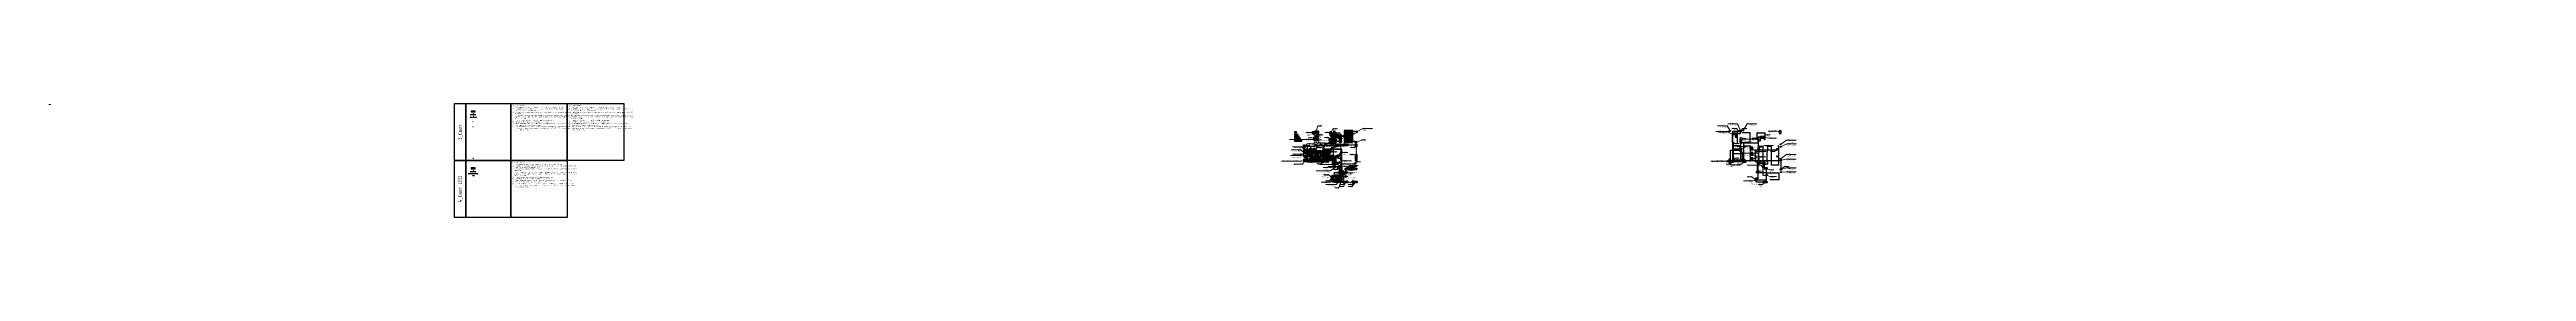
# Model space of a CAD drawing. Header units: millimetres. Extents: x -319117 to 390055, y -324103 to 270462.
# Drawn here: x -319117 to 317171, y -2975 to 26334 of the extents above; entities that cross this region are included whole.
import ezdxf
from ezdxf import colors
from ezdxf.entities.mleader import LeaderData, LeaderLine
from ezdxf.enums import TextEntityAlignment as Align
from ezdxf.math import Vec2, Vec3

# ---------------------------------------------------------------- set-up
doc = ezdxf.new("R2018")
doc.units = ezdxf.units.MM
doc.set_wipeout_variables(frame=1)
doc.linetypes.add('JIS_02_0.7', pattern=[1.35, 0.75, -0.6])
for name, color, linetype in [('0_UNC_0 Щит', 1, 'Continuous'), ('0_UNC_10 Доп. Оборудование', 1, 'Continuous'), ('0_UNC_11 Мот. Оборудование', 1, 'Continuous'), ('0_UNC_12 ДСУП. Оборудование', 104, 'Continuous'), ('0_UNC_2 Розетки. Трассы', 10, 'Continuous'), ('0_UNC_3 Свет. DALI. Оборудование', 1, 'Continuous'), ('0_UNC_3 Свет. Трассы', 1, 'Continuous'), ('0_UNC_4 LED. Лента', 6, 'зигзаг'), ('0_UNC_4 LED. Оборудование', 1, 'Continuous'), ('0_UNC_4 LED. Трассы', 5, 'Continuous'), ('0_UNC_4.1 LD ниши. Оборудование', 1, 'Continuous'), ('0_UNC_4.1 LD ниши. Трассы', 5, 'Continuous'), ('0_UNC_6 KNX. Трассы', 1, 'Continuous'), ('0_UNC_7 ТП. Оборудование', 1, 'Continuous'), ('ЩР-1', 1, 'Continuous')]:
    doc.layers.add(name, color=color, linetype=linetype)
for name, color, linetype, true_color in [('0_UNC_2 Розетки. Оборудование', 7, 'Continuous', 0x991b1e), ('0_UNC_3 Свет. Оборудование', 7, 'Continuous', 0x991b1e), ('0_UNC_3.1 Свет. Оборудование', 7, 'Continuous', 0x991b1e)]:
    doc.layers.add(name, color=color, linetype=linetype, true_color=true_color)
doc.layers.add('light', color=7, linetype='Continuous', lineweight=25, true_color=0x8710d1)
doc.layers.add('socket', color=162, linetype='Continuous', lineweight=15)
doc.styles.add('GOST 2.304 A', font='GOST2304A.ttf')
doc.styles.get("Standard").update_dxf_attribs({"font": 'arial.ttf'})
doc.styles.add('Unecom', font='GOST2304A.ttf', dxfattribs={"height": 2.5})
doc.styles.add('Unecom 2', font='GOST2304A.ttf', dxfattribs={"height": 2})
doc.styles.add('СГЕНЕРИР_СТИЛЬ_1', font='')
doc.styles.add('СПДС1.8', font='isocpeur.ttf', dxfattribs={"width": 0.8, "height": 1.8})
doc.styles.get('СГЕНЕРИР_СТИЛЬ_1').set_extended_font_data('Arial Кириллический')
doc.linetypes.add('зигзаг', pattern='A,0.00254,-5.08,[131,ltypeshp.shx,S=5.08,R=0,X=-5.08,Y=0],-10.16,[131,ltypeshp.shx,S=5.08,R=180,X=5.08,Y=0],-5.08', length=20.32254)
pattern_1 = [(0, (-2.5674, 3.856), (0, 6.985), [5.08, -1.905]), (90, (-2.5674, 3.856), (-6.985, 4e-16), [5.08, -1.905])]

# ---------------------------------------------------------------- blocks, each defined once
blk = doc.blocks.new('ЩС-65')
h = blk.add_hatch(color=1)
h.dxf.hatch_style = 1
h.paths.add_polyline_path([(1014, 0), (1014, 101), (0, 101), (0, 0)])
at = {"color": 1}
for points in [[(0, 101), (0, -101), (1014, -101), (1014, 101), (0, 101)], [(0, 0), (1014, 0)]]:
    blk.add_lwpolyline(points, dxfattribs=at)
blk = doc.blocks.new('*U105')
h = blk.add_hatch()
h.set_pattern_fill('ANGLE', color=0)
h.set_pattern_definition(pattern_1)
h.paths.add_polyline_path([(1, -1, 1), (-1, -1, 1)])
at = {"linetype": 'ByBlock'}
h = blk.add_hatch(color=0, dxfattribs=at)
h.dxf.hatch_style = 1
h.paths.add_polyline_path([(0, 0, 1), (0, -2, 1)])
at = {"color": 0, "linetype": 'ByBlock'}
blk.add_circle((0, -1), 1.25, dxfattribs=at)
at = {"color": 0, "linetype": 'ByBlock', "start_tangent": (7.660218, -6.306333), "end_tangent": (10.001371, -7.711266)}
blk.add_spline([(0, -1), (8, -1)], degree=3, dxfattribs=at)
blk = doc.blocks.new('E_LAMP')
at = {"color": 0, "lineweight": 0, "const_width": 5}
for points in [[(0, 110, 1), (0, -110, 1)], [(0, 110, -1), (0, -110, -1)]]:
    blk.add_lwpolyline(points, format="xyb", dxfattribs=at)
for points in [[(78, 78), (-78, -78)], [(-78, 78), (78, -78)]]:
    blk.add_lwpolyline(points, dxfattribs=at)
blk = doc.blocks.new('E_BRA')
at = {"color": 0, "lineweight": 0, "const_width": 5}
for points in [[(0, -110, 0.4142136), (-110, -220, 0.4142136)], [(0, -165, 0.4142136), (-55, -220, 0.4142136)], [(0, -110, -0.4142136), (110, -220, -0.4142136)], [(0, -165, -0.4142136), (55, -220, -0.4142136)]]:
    blk.add_lwpolyline(points, format="xyb", dxfattribs=at)
blk.add_lwpolyline([(-110, -220), (110, -220)], dxfattribs=at)
blk = doc.blocks.new('E_LAMP_HALO')
at = {"lineweight": 0}
h = blk.add_hatch(dxfattribs=at)
h.set_pattern_fill('ANSI31', color=0, scale=100, angle=315, style=0)
h.set_pattern_definition([(0, (-112091.361, -24437.672), (4e-15, 12.5), [])])
edge = h.paths.add_edge_path()
edge.add_arc((0, 0), 55, 270, 450)
edge.add_arc((0, 0), 55, 90, 270)
at = {"color": 0, "lineweight": 0, "const_width": 5}
for points in [[(0, 55, 1), (0, -55, 1)], [(0, 55, -1), (0, -55, -1)]]:
    blk.add_lwpolyline(points, format="xyb", dxfattribs=at)
blk = doc.blocks.new('сауц')
at = {"color": 0, "lineweight": 0, "const_width": 10}
blk.add_lwpolyline([(935507, -92061), (935291, -92061), (935291, -92277), (935507, -92277), (935507, -92061)], dxfattribs=at)
at = {"color": 0, "lineweight": 0, "ltscale": 20, "xscale": -0.9818181817600895, "yscale": 0.9818181817600895, "zscale": 1.309090909013611, "rotation": 180}
blk.add_blockref('E_LAMP_HALO', (935399, -92169), dxfattribs=at)
blk = doc.blocks.new('_None')
blk = doc.blocks.new('встраиваемый светодиодный светильник CENTERSVET')
at = {"lineweight": 15}
h = blk.add_hatch(color=0, dxfattribs=at)
edge = h.paths.add_edge_path()
edge.add_line((0, 24), (0, 16))
edge.add_arc((0, 0), 16, 450, 540)
edge.add_line((-16, 0), (-24, 0))
edge.add_arc((0, 0), 23.6, 89.967229, 180.032771, ccw=False)
h = blk.add_hatch(color=0, dxfattribs=at)
edge = h.paths.add_edge_path()
edge.add_line((-24, 0), (-16, 0))
edge.add_arc((0, 0), 16, 180, 270)
edge.add_line((0, -16), (0, -24))
edge.add_arc((0, 0), 23.6, 179.967229, 270.032771, ccw=False)
h = blk.add_hatch(color=0, dxfattribs=at)
edge = h.paths.add_edge_path()
edge.add_line((24, 0), (16, 0))
edge.add_arc((0, 0), 16, 360, 450)
edge.add_line((0, 16), (0, 24))
edge.add_arc((0, 0), 23.6, 359.967229, 450.032771, ccw=False)
h = blk.add_hatch(color=0, dxfattribs=at)
edge = h.paths.add_edge_path()
edge.add_line((0, -24), (0, -16))
edge.add_arc((0, 0), 16, 270, 360)
edge.add_line((16, 0), (24, 0))
edge.add_arc((0, 0), 23.6, 269.967229, 360.032771, ccw=False)
at = {"color": 0, "lineweight": 15}
blk.add_line((43, 0), (-43, 0), dxfattribs=at)
for radius in [23.6, 16]:
    blk.add_circle((0, 0), radius, dxfattribs=at)
at = {"layer": 'light', "color": 0, "lineweight": 15}
blk.add_line((0, 43), (0, -43), dxfattribs=at)
blk = doc.blocks.new('влагозащитный встраиваемый CENTERSVET')
at = {"lineweight": 15}
h = blk.add_hatch(color=0, dxfattribs=at)
edge = h.paths.add_edge_path()
edge.add_line((0, 24), (0, 16))
edge.add_arc((0, 0), 16, 90, 180)
edge.add_line((-16, 0), (-24, 0))
edge.add_arc((0, 0), 23.6, 89.967229, 180.032771, ccw=False)
h = blk.add_hatch(color=0, dxfattribs=at)
edge = h.paths.add_edge_path()
edge.add_line((-24, 0), (-16, 0))
edge.add_arc((0, 0), 16, 180, 270)
edge.add_line((0, -16), (0, -24))
edge.add_arc((0, 0), 23.6, 179.967229, 270.032771, ccw=False)
h = blk.add_hatch(color=0, dxfattribs=at)
edge = h.paths.add_edge_path()
edge.add_line((24, 0), (16, 0))
edge.add_arc((0, 0), 16, 360, 450)
edge.add_line((0, 16), (0, 24))
edge.add_arc((0, 0), 23.6, -0.032771, 90.032771, ccw=False)
h = blk.add_hatch(color=0, dxfattribs=at)
edge = h.paths.add_edge_path()
edge.add_line((0, -24), (0, -16))
edge.add_arc((0, 0), 16, 270, 360)
edge.add_line((16, 0), (24, 0))
edge.add_arc((0, 0), 23.6, 269.967229, 360.032771, ccw=False)
at = {"color": 0, "lineweight": 15}
for p, q in [((43, 0), (-43, 0)), ((0, -43), (0, 43))]:
    blk.add_line(p, q, dxfattribs=at)
for radius in [23.6, 16]:
    blk.add_circle((0, 0), radius, dxfattribs=at)
blk = doc.blocks.new('*U301')
h = blk.add_hatch()
h.set_pattern_fill('ANGLE', color=0)
h.set_pattern_definition(pattern_1)
h.paths.add_polyline_path([(1, -1, 1), (-1, -1, 1)])
at = {"linetype": 'ByBlock'}
h = blk.add_hatch(color=0, dxfattribs=at)
h.dxf.hatch_style = 1
h.paths.add_polyline_path([(0, 0, 1), (0, -2, 1)])
at = {"color": 0, "linetype": 'ByBlock'}
blk.add_circle((0, -1), 1.25, dxfattribs=at)
at = {"color": 0, "linetype": 'ByBlock', "start_tangent": (4.604624, -8.788982), "end_tangent": (6.21509, -10.993803)}
blk.add_spline([(0, -1), (7, -4)], degree=3, dxfattribs=at)
blk = doc.blocks.new('*U302')
h = blk.add_hatch()
h.set_pattern_fill('ANGLE', color=0)
h.set_pattern_definition(pattern_1)
h.paths.add_polyline_path([(1, -1, 1), (-1, -1, 1)])
at = {"linetype": 'ByBlock'}
h = blk.add_hatch(color=0, dxfattribs=at)
h.dxf.hatch_style = 1
h.paths.add_polyline_path([(0, -2, 1), (0, 0, 1)])
at = {"color": 0, "linetype": 'ByBlock'}
blk.add_circle((0, -1), 1.25, dxfattribs=at)
at = {"color": 0, "linetype": 'ByBlock', "start_tangent": (-5.337768, 8.36403), "end_tangent": (-7.130492, 10.423394)}
blk.add_spline([(0, -1), (-8, 1)], degree=3, dxfattribs=at)
blk = doc.blocks.new('*U303')
h = blk.add_hatch()
h.set_pattern_fill('ANGLE', color=0)
h.set_pattern_definition(pattern_1)
h.paths.add_polyline_path([(1, -1, 1), (-1, -1, 1)])
at = {"linetype": 'ByBlock'}
h = blk.add_hatch(color=0, dxfattribs=at)
h.dxf.hatch_style = 1
h.paths.add_polyline_path([(1, -2, 1), (-1, -1, 1)])
at = {"color": 0, "linetype": 'ByBlock'}
blk.add_circle((0, -1), 1.25, dxfattribs=at)
at = {"color": 0, "linetype": 'ByBlock', "start_tangent": (0.364818, 9.915426), "end_tangent": (0.061039, 12.628829)}
blk.add_spline([(0, -1), (-5, 5)], degree=3, dxfattribs=at)
blk = doc.blocks.new('*U304')
h = blk.add_hatch()
h.set_pattern_fill('ANGLE', color=0)
h.set_pattern_definition(pattern_1)
h.paths.add_polyline_path([(1, -1, 1), (-1, -1, 1)])
at = {"linetype": 'ByBlock'}
h = blk.add_hatch(color=0, dxfattribs=at)
h.dxf.hatch_style = 1
h.paths.add_polyline_path([(-1, -1, 1), (1, -2, 1)])
at = {"color": 0, "linetype": 'ByBlock'}
blk.add_circle((0, -1), 1.25, dxfattribs=at)
at = {"color": 0, "linetype": 'ByBlock', "start_tangent": (0.05021, -9.922008), "end_tangent": (0.46721, -12.620331)}
blk.add_spline([(0, -1), (5, -7)], degree=3, dxfattribs=at)
blk = doc.blocks.new('*U305')
h = blk.add_hatch()
h.set_pattern_fill('ANGLE', color=0)
h.set_pattern_definition(pattern_1)
h.paths.add_polyline_path([(1, -1, 1), (-1, -1, 1)])
at = {"linetype": 'ByBlock'}
h = blk.add_hatch(color=0, dxfattribs=at)
h.dxf.hatch_style = 1
h.paths.add_polyline_path([(-1, -1, 1), (1, -2, 1)])
at = {"color": 0, "linetype": 'ByBlock'}
blk.add_circle((0, -1), 1.25, dxfattribs=at)
at = {"color": 0, "linetype": 'ByBlock', "start_tangent": (-0.364818, -9.915426), "end_tangent": (-0.061039, -12.628829)}
blk.add_spline([(0, -1), (5, -8)], degree=3, dxfattribs=at)
blk = doc.blocks.new('*U306')
h = blk.add_hatch()
h.set_pattern_fill('ANGLE', color=0)
h.set_pattern_definition(pattern_1)
h.paths.add_polyline_path([(1, -1, 1), (-1, -1, 1)])
at = {"linetype": 'ByBlock'}
h = blk.add_hatch(color=0, dxfattribs=at)
h.dxf.hatch_style = 1
h.paths.add_polyline_path([(-1, -1, 1), (1, -2, 1)])
at = {"color": 0, "linetype": 'ByBlock'}
blk.add_circle((0, -1), 1.25, dxfattribs=at)
at = {"color": 0, "linetype": 'ByBlock', "start_tangent": (8.396371, 5.286749), "end_tangent": (10.46661, 7.066903)}
blk.add_spline([(0, -1), (3, 6)], degree=3, dxfattribs=at)
blk = doc.blocks.new('Светильник прикроватный')
at = {"layer": 'light', "color": 14}
for p, q in [((-6, 100), (59, 159)), ((105, 108), (41, 49))]:
    blk.add_line(p, q, dxfattribs=at)
blk.add_lwpolyline([(35, 20), (35, 0), (-35, 0), (-35, 20)], close=True, dxfattribs=at)
blk.add_lwpolyline([(8, 52), (8, 20), (-8, 20), (-8, 70)], dxfattribs=at)
for centre, radius, start, end in [((14, 85), 25.4, 164.359402, 188.779494), ((6, 88), 17.1, 132.440356, 164.655471), ((34, 90), 46.2, 190.592091, 222.440387), ((34, 90), 46.2, 222.440389, 254.288686), ((28, 70), 25.4, 256.101249, 280.521342), ((29, 62), 17.1, 280.225242, 312.440358), ((78, 144), 25.4, 164.359402, 188.779494), ((78, 144), 25.4, 164.359402, 188.779494), ((99, 149), 46.2, 190.592091, 222.440387), ((99, 149), 46.2, 190.592091, 222.440387), ((70, 147), 17.1, 132.440355, 164.655471), ((70, 147), 17.1, 132.440355, 164.655471), ((99, 149), 46.2, 193.530384, 222.440388), ((41, 96), 44.2, 12.08013, 72.800653), ((70, 147), 17.1, 100.225242, 132.440357), ((99, 149), 46.2, 222.440389, 254.288686), ((99, 149), 46.2, 222.440389, 254.288686), ((99, 149), 46.2, 222.44039, 251.350394), ((72, 139), 25.4, 76.10125, 100.521342), ((66, 119), 46.2, 42.440389, 74.288686), ((92, 129), 25.4, 256.101249, 280.521342), ((92, 129), 25.4, 256.10125, 280.521342), ((94, 121), 17.1, 280.225242, 312.440357), ((94, 121), 17.1, 280.225242, 312.440358), ((66, 119), 46.2, 10.592091, 42.440388), ((94, 121), 17.1, 312.440356, 344.655472), ((86, 123), 25.4, 344.359402, 8.779494)]:
    blk.add_arc(centre, radius, start, end, dxfattribs=at)
blk = doc.blocks.new('*U396')
at = {"color": 0, "ltscale": 0.4}
blk.add_lwpolyline([(-3.5, 0.2), (-1.7, 0.1)], dxfattribs=at)
at = {"color": 0, "linetype": 'ByBlock', "lineweight": -2}
for points in [[(-1.8, -1.6), (-1.6, 1.8)], [(-0.1, -1.7), (0.1, 1.7)]]:
    blk.add_lwpolyline(points, dxfattribs=at)
blk.add_arc((0, 0), 1.74, 86.43182, 266.43182, dxfattribs=at)
for p in [(-3.5, 0.2), (0.1, 1.7), (-0.1, -1.7)]:
    blk.add_point(p, dxfattribs=at)
at = {"color": 18, "true_color": 0x000000, "style": 'Unecom'}
for tag, p in [('ГРУППА', (-11.5, 7.2)), ('НАЗНАЧЕНИЕ', (-11.5, 4.2))]:
    blk.add_attdef(tag, p, '', height=2.5, dxfattribs=at)
at = {"layer": 'Defpoints', "style": 'Unecom'}
for tag, p in [('АТРИБУТ', (-13, -0.7)), ('МОДЕЛЬ', (-13, 2.3))]:
    blk.add_attdef(tag, p, '', height=2.5, dxfattribs=at)
blk = doc.blocks.new('*U412')
at = {"ltscale": 0.4}
h = blk.add_hatch(color=0, dxfattribs=at)
h.dxf.hatch_style = 1
h.paths.add_polyline_path([(-1.7, 0.1), (0, 0), (0.1, 1.7, 0.414214)])
at = {"color": 0, "ltscale": 0.4}
blk.add_lwpolyline([(0, 0), (-3.5, 0.2)], dxfattribs=at)
at = {"color": 0, "linetype": 'ByBlock', "lineweight": -2}
for points in [[(-1.8, -1.6), (-1.6, 1.8)], [(-0.1, -1.7), (0.1, 1.7)]]:
    blk.add_lwpolyline(points, dxfattribs=at)
blk.add_arc((0, 0), 1.74, 86.43182, 266.43182, dxfattribs=at)
at = {"color": 18, "true_color": 0x000000, "style": 'Unecom'}
for tag, p in [('ГРУППА', (-11.5, 7.2)), ('НАЗНАЧЕНИЕ', (-11.5, 4.2))]:
    blk.add_attdef(tag, p, '', height=2.5, dxfattribs=at)
at = {"layer": 'Defpoints', "style": 'Unecom'}
for tag, p in [('АТРИБУТ', (-13, -0.7)), ('МОДЕЛЬ', (-13, 2.3))]:
    blk.add_attdef(tag, p, '', height=2.5, dxfattribs=at)
blk = doc.blocks.new('*U405')
h = blk.add_hatch()
h.set_pattern_fill('ANGLE', color=0)
h.set_pattern_definition(pattern_1)
h.paths.add_polyline_path([(1, -1, 1), (-1, -1, 1)])
at = {"linetype": 'ByBlock'}
h = blk.add_hatch(color=0, dxfattribs=at)
h.dxf.hatch_style = 1
h.paths.add_polyline_path([(-1, 0, 1), (1, -2, 1)])
at = {"color": 0, "linetype": 'ByBlock'}
blk.add_circle((0, -1), 1.25, dxfattribs=at)
at = {"color": 0, "linetype": 'ByBlock', "start_tangent": (9.754831, 1.814397), "end_tangent": (12.33594, 2.704741)}
blk.add_spline([(0, -1), (5, 5)], degree=3, dxfattribs=at)
blk = doc.blocks.new('01')
at = {"color": 0}
blk.add_lwpolyline([(-250, 250), (250, 250), (250, -250), (-250, -250), (-250, 250)], dxfattribs=at)
blk = doc.blocks.new('02')
at = {"color": 0}
for points in [[(-500, 250), (0, 250), (0, -250), (-500, -250), (-500, 250)], [(0, 250), (500, 250), (500, -250), (0, -250), (0, 250)]]:
    blk.add_lwpolyline(points, dxfattribs=at)
blk = doc.blocks.new('03')
at = {"color": 0}
for points in [[(-750, 250), (-250, 250), (-250, -250), (-750, -250), (-750, 250)], [(-250, 250), (250, 250), (250, -250), (-250, -250), (-250, 250)], [(250, 250), (750, 250), (750, -250), (250, -250), (250, 250)]]:
    blk.add_lwpolyline(points, dxfattribs=at)
blk = doc.blocks.new('04')
at = {"color": 0}
for points in [[(-1000, 250), (-500, 250), (-500, -250), (-1000, -250), (-1000, 250)], [(-500, 250), (0, 250), (0, -250), (-500, -250), (-500, 250)], [(0, 250), (500, 250), (500, -250), (0, -250), (0, 250)], [(500, 250), (1000, 250), (1000, -250), (500, -250), (500, 250)]]:
    blk.add_lwpolyline(points, dxfattribs=at)
blk = doc.blocks.new('05')
at = {"color": 0}
for points in [[(-1250, 250), (-750, 250), (-750, -250), (-1250, -250), (-1250, 250)], [(-750, 250), (-250, 250), (-250, -250), (-750, -250), (-750, 250)], [(-250, 250), (250, 250), (250, -250), (-250, -250), (-250, 250)], [(250, 250), (750, 250), (750, -250), (250, -250), (250, 250)], [(750, 250), (1250, 250), (1250, -250), (750, -250), (750, 250)]]:
    blk.add_lwpolyline(points, dxfattribs=at)
blk = doc.blocks.new('*U407')
at = {"color": 0, "ltscale": 0.4}
blk.add_lwpolyline([(-3.5, 0.2), (-1.7, 0.1)], dxfattribs=at)
at = {"color": 0, "linetype": 'ByBlock', "lineweight": -2}
for points in [[(-1.8, -1.6), (-1.6, 1.8)], [(-0.1, -1.7), (0.1, 1.7)]]:
    blk.add_lwpolyline(points, dxfattribs=at)
blk.add_arc((0, 0), 1.74, 86.43182, 266.43182, dxfattribs=at)
at = {"color": 18, "true_color": 0x000000, "style": 'Unecom'}
for tag, p in [('ГРУППА', (-11.5, 7.2)), ('НАЗНАЧЕНИЕ', (-11.5, 4.2))]:
    blk.add_attdef(tag, p, '', height=2.5, dxfattribs=at)
at = {"layer": 'Defpoints', "style": 'Unecom'}
for tag, p in [('АТРИБУТ', (-13, -0.7)), ('МОДЕЛЬ', (-13, 2.3))]:
    blk.add_attdef(tag, p, '', height=2.5, dxfattribs=at)
blk = doc.blocks.new('Вывод')
h = blk.add_hatch()
h.set_pattern_fill('ANGLE', color=0)
h.set_pattern_definition(pattern_1)
h.paths.add_polyline_path([(1.25, -1.25, 1), (-1.25, -1.25, 1)])
at = {"linetype": 'ByBlock'}
h = blk.add_hatch(color=0, dxfattribs=at)
h.dxf.hatch_style = 1
h.paths.add_polyline_path([(1.25, -1.25, 1), (-1.25, -1.25, 1)])
at = {"color": 0, "linetype": 'ByBlock'}
blk.add_circle((0, -1.25), 1.25, dxfattribs=at)
at = {"color": 0, "linetype": 'ByBlock', "start_tangent": (-6.322864594, -7.646578012), "end_tangent": (-7.732851774, -9.984690719)}
blk.add_spline([(0, -1.25), (0, -9.25)], degree=3, dxfattribs=at)
blk = doc.blocks.new('*U413')
at = {"color": 0, "linetype": 'ByBlock', "lineweight": -2}
for points in [[(0.1, 1.7), (-0.1, -1.7)], [(1.8, 1.6), (1.6, -1.8)]]:
    blk.add_lwpolyline(points, dxfattribs=at)
at = {"color": 0, "ltscale": 0.4}
blk.add_lwpolyline([(3.5, -0.2), (1.7, -0.1)], dxfattribs=at)
at = {"color": 0, "linetype": 'ByBlock', "lineweight": -2}
blk.add_arc((0, 0), 1.74, 266.43182, 86.43182, dxfattribs=at)
at = {"color": 18, "true_color": 0x000000, "style": 'Unecom'}
for tag, p in [('ГРУППА', (-11.5, 7.2)), ('НАЗНАЧЕНИЕ', (-11.5, 4.2))]:
    blk.add_attdef(tag, p, '', height=2.5, dxfattribs=at)
at = {"layer": 'Defpoints', "style": 'Unecom'}
for tag, p in [('АТРИБУТ', (-13, -0.7)), ('МОДЕЛЬ', (-13, 2.3))]:
    blk.add_attdef(tag, p, '', height=2.5, dxfattribs=at)
blk = doc.blocks.new('*U397')
at = {"ltscale": 0.4}
h = blk.add_hatch(color=0, dxfattribs=at)
h.dxf.hatch_style = 1
h.paths.add_polyline_path([(-1.7, 0.1), (0, 0), (0.1, 1.7, 0.414214)])
h = blk.add_hatch(color=0, dxfattribs=at)
h.dxf.hatch_style = 1
h.paths.add_polyline_path([(-1.7, 0.1, 0.414214), (-0.1, -1.7), (0, 0)])
at = {"color": 0, "ltscale": 0.4}
blk.add_lwpolyline([(-3.5, 0.2), (-1.7, 0.1)], dxfattribs=at)
at = {"color": 0, "linetype": 'ByBlock', "lineweight": -2}
for points in [[(-1.8, -1.6), (-1.6, 1.8)], [(-0.1, -1.7), (0.1, 1.7)]]:
    blk.add_lwpolyline(points, dxfattribs=at)
blk.add_arc((0, 0), 1.74, 86.43182, 266.43182, dxfattribs=at)
at = {"color": 18, "true_color": 0x000000, "style": 'Unecom'}
for tag, p in [('ГРУППА', (-11.5, 7.2)), ('НАЗНАЧЕНИЕ', (-11.5, 4.2))]:
    blk.add_attdef(tag, p, '', height=2.5, dxfattribs=at)
at = {"layer": 'Defpoints', "style": 'Unecom'}
for tag, p in [('АТРИБУТ', (-13, -0.7)), ('МОДЕЛЬ', (-13, 2.3))]:
    blk.add_attdef(tag, p, '', height=2.5, dxfattribs=at)
blk = doc.blocks.new('*U414')
at = {"ltscale": 0.4}
h = blk.add_hatch(color=0, dxfattribs=at)
h.dxf.hatch_style = 1
h.paths.add_polyline_path([(0.1, 1.7, 0.414214), (-1.7, 0.1), (0, 0)])
h = blk.add_hatch(color=0, dxfattribs=at)
h.dxf.hatch_style = 1
h.paths.add_polyline_path([(0.1, 1.7), (0, 0), (1.7, -0.1, 0.414214)])
at = {"color": 0, "linetype": 'ByBlock', "lineweight": -2}
for points in [[(-1.7, 0.1), (1.7, -0.1)], [(-1.6, 1.8), (1.8, 1.6)]]:
    blk.add_lwpolyline(points, dxfattribs=at)
at = {"color": 0, "ltscale": 0.4}
blk.add_lwpolyline([(0.2, 3.5), (0.1, 1.7)], dxfattribs=at)
at = {"color": 0, "linetype": 'ByBlock', "lineweight": -2}
blk.add_arc((0, 0), 1.74, 356.43182, 176.43182, dxfattribs=at)
at = {"color": 18, "true_color": 0x000000, "style": 'Unecom'}
for tag, p in [('ГРУППА', (-11.5, 7.2)), ('НАЗНАЧЕНИЕ', (-11.5, 4.2))]:
    blk.add_attdef(tag, p, '', height=2.5, dxfattribs=at)
at = {"layer": 'Defpoints', "style": 'Unecom'}
for tag, p in [('АТРИБУТ', (-13, -0.7)), ('МОДЕЛЬ', (-13, 2.3))]:
    blk.add_attdef(tag, p, '', height=2.5, dxfattribs=at)
blk = doc.blocks.new('*U398')
at = {"color": 0, "ltscale": 0.4}
blk.add_lwpolyline([(0.4, 2), (0.1, -2), (-3.8, -1.7), (-3.6, 2.2)], close=True, dxfattribs=at)
blk.add_lwpolyline([(-3.5, 0.2), (-1.7, 0.1)], dxfattribs=at)
at = {"color": 0, "linetype": 'ByBlock', "lineweight": -2}
for points in [[(-1.8, -1.6), (-1.6, 1.8)], [(-0.1, -1.7), (0.1, 1.7)]]:
    blk.add_lwpolyline(points, dxfattribs=at)
blk.add_arc((0, 0), 1.74, 86.43182, 266.43182, dxfattribs=at)
at = {"color": 18, "true_color": 0x000000, "style": 'Unecom'}
for tag, p in [('ГРУППА', (-11.5, 7.2)), ('НАЗНАЧЕНИЕ', (-11.5, 4.2))]:
    blk.add_attdef(tag, p, '', height=2.5, dxfattribs=at)
at = {"layer": 'Defpoints', "style": 'Unecom'}
for tag, p in [('АТРИБУТ', (-13, -0.7)), ('МОДЕЛЬ', (-13, 2.3))]:
    blk.add_attdef(tag, p, '', height=2.5, dxfattribs=at)
blk = doc.blocks.new('*U415')
h = blk.add_hatch(color=256)
h.dxf.hatch_style = 1
h.paths.add_polyline_path([(0, 300), (800, 300), (800, 100), (0, 100)])
for points in [[(0, 300), (800, 300), (800, 100), (0, 100)], [(0, 100), (800, 100), (800, -100), (0, -100)]]:
    blk.add_lwpolyline(points, close=True)
at = {"color": 7, "style": 'GOST 2.304 A'}
blk.add_attdef('ИМЯ', text='', height=180, dxfattribs=at).set_placement((400, 100), align=Align.MIDDLE_CENTER)
blk = doc.blocks.new('*U417')
at = {"color": 0, "linetype": 'Continuous', "lineweight": 25}
blk.add_lwpolyline([(286, 49), (298, 49, -0.4142136), (300, 48), (300, 2, -0.4142136), (298, 1), (-299, 1, -0.4142136), (-300, 2), (-300, 48, -0.4142136), (-299, 49), (-286, 49), (-286, 50), (-299, 50, 0.4142136), (-301, 48), (-301, 2, 0.4142136), (-299, 0), (298, 0, 0.4142136), (301, 2), (301, 48, 0.4142136), (298, 50), (286, 50)], format="xyb", close=True, dxfattribs=at)
at = {"color": 0, "flags": 9}
for tag, p in [('АРТИКУЛ', (-60, -12)), ('НАИМЕНОВАНИЕ', (-59, -7)), ('ПРИМЕЧАНИЕ', (-59, -17))]:
    blk.add_attdef(tag, text='', height=2.5, dxfattribs=at).set_placement(p, align=Align.TOP_LEFT)
at = {"color": 0, "lineweight": 30, "flags": 104}
for tag, p in [('ВЫСОТА', (-60, -21)), ('ДЛИНА', (-60, -36)), ('ШИРИНА', (-59, -25)), ('ТОЛЩИНА', (-59, -31))]:
    blk.add_attdef(tag, text='', height=2.5, dxfattribs=at).set_placement(p, align=Align.TOP_LEFT)
blk = doc.blocks.new('*U421')
h = blk.add_hatch(color=0)
h.dxf.hatch_style = 1
h.paths.add_polyline_path([(-1, 0, 1), (1, 0, 1)])
h = blk.add_hatch(color=0)
h.dxf.hatch_style = 1
h.paths.add_polyline_path([(7, 7), (4, 5), (5, 4)])
at = {"color": 0}
for p, q in [((1, 1), (7, 7)), ((7, 7), (4, 5)), ((4, 5), (5, 4)), ((7, 7), (5, 4))]:
    blk.add_line(p, q, dxfattribs=at)
blk.add_circle((0, 0), 1, dxfattribs=at)
blk = doc.blocks.new('*U422')
h = blk.add_hatch(color=0)
h.dxf.hatch_style = 1
h.paths.add_polyline_path([(-1, 0, 1), (1, 0, 1)])
h = blk.add_hatch(color=0)
h.dxf.hatch_style = 1
h.paths.add_polyline_path([(7, 7), (4, 5), (5, 4)])
h = blk.add_hatch(color=0)
h.dxf.hatch_style = 1
h.paths.add_polyline_path([(-1, -1), (-4, -3), (-3, -4)])
at = {"color": 0}
for p, q in [((1, 1), (7, 7)), ((7, 7), (4, 5)), ((4, 5), (5, 4)), ((7, 7), (5, 4)), ((-7, -7), (-1, -1)), ((-1, -1), (-4, -3)), ((-4, -3), (-3, -4)), ((-1, -1), (-3, -4))]:
    blk.add_line(p, q, dxfattribs=at)
blk.add_circle((0, 0), 1, dxfattribs=at)
blk = doc.blocks.new('ELTOOL_CABLE_TICK_ANNO_150_1p4_0p8_0p6')
at = {"linetype": 'ByBlock'}
blk.add_line((-74, 74), (74, -74), dxfattribs=at)
at = {"style": 'Unecom'}
blk.add_attdef('COUNT', (120, 90), '', height=150, dxfattribs=at)
blk = doc.blocks.new('243')
at = {"layer": 'light', "linetype": 'Continuous', "lineweight": 13}
h = blk.add_hatch(color=0, dxfattribs=at)
edge = h.paths.add_edge_path()
edge.add_line((381555, -188404), (381571, -188404))
edge.add_arc((381605, -188404), 33.8, 90, 180, ccw=False)
edge.add_line((381605, -188370), (381605, -188354))
edge.add_arc((381605, -188404), 50, 89.967229, 180.032771)
h = blk.add_hatch(color=0, dxfattribs=at)
edge = h.paths.add_edge_path()
edge.add_line((381605, -188454), (381605, -188438))
edge.add_arc((381605, -188404), 33.8, 180, 270, ccw=False)
edge.add_line((381571, -188404), (381555, -188404))
edge.add_arc((381605, -188404), 50, 179.967229, 270.032771)
h = blk.add_hatch(color=0, dxfattribs=at)
edge = h.paths.add_edge_path()
edge.add_line((381605, -188354), (381605, -188370))
edge.add_arc((381605, -188404), 33.8, 0, 90, ccw=False)
edge.add_line((381638, -188404), (381655, -188404))
edge.add_arc((381605, -188404), 50, 359.967229, 450.032771)
h = blk.add_hatch(color=0, dxfattribs=at)
edge = h.paths.add_edge_path()
edge.add_line((381655, -188404), (381638, -188404))
edge.add_arc((381605, -188404), 33.8, 270, 360, ccw=False)
edge.add_line((381605, -188438), (381605, -188454))
edge.add_arc((381605, -188404), 50, 269.967229, 360.032771)
at = {"layer": 'light', "color": 0, "lineweight": 15, "flags": 128}
for points in [[(381555, -188404), (381520, -188404)], [(381605, -188404), (381571, -188404)], [(381605, -188354), (381605, -188319)], [(381605, -188404), (381605, -188370)], [(381605, -188404), (381638, -188404)], [(381605, -188404), (381605, -188438)], [(381605, -188454), (381605, -188489)], [(381655, -188404), (381690, -188404)]]:
    blk.add_lwpolyline(points, dxfattribs=at)
at = {"layer": 'light', "color": 0, "lineweight": 15}
for radius in [85, 50, 33.8]:
    blk.add_circle((381605, -188404), radius, dxfattribs=at)
blk = doc.blocks.new('подвесной светильник над обеденным столом')
for points in [[(-230, 0), (230, 0)], [(-230, 0), (230, 0)], [(0, 230), (0, 0)], [(0, 230), (0, 0)], [(0, 0), (0, -230)], [(0, 0), (0, -230)]]:
    blk.add_lwpolyline(points)
for radius in [150, 139, 80, 12.5, 10.5]:
    blk.add_circle((0, 0), radius)
at = {"ltscale": 100}
blk.add_circle((0, 0), 22.7, dxfattribs=at)
blk = doc.blocks.new('*U55')
h = blk.add_hatch(color=256)
h.dxf.hatch_style = 1
h.paths.add_polyline_path([(-1, -1), (-1, -1), (-1, -1), (-1, -1), (-1, -1), (-1, 1), (0, 0), (1, 1), (1, -1), (1, -1), (1, -1), (1, -1), (1, 1), (1, 1), (1, 1), (1, 1), (0, 0), (-1, 1), (-1, 1), (-1, 1), (-1, 1)])
for points in [[(-1, 1), (-1, 1)], [(-1, 1), (-1, -1)], [(-1, -1), (-1, -1), (-1, 1)], [(-1, 1), (0, 0)], [(0, 0), (-1, 1)], [(-1, 1), (-1, 1), (-1, 1), (-1, 1)], [(1, 1), (0, 0)], [(0, 0), (1, 1)], [(1, 1), (1, -1), (1, -1)], [(1, -1), (1, 1)], [(1, 1), (1, 1)], [(1, 1), (1, 1), (1, 1), (1, 1)], [(-1, -1), (-1, -1), (-1, -1), (-1, -1)], [(1, -1), (1, -1), (1, -1), (1, -1)]]:
    blk.add_lwpolyline(points)
blk.add_circle((0, 0), 2.5)
at = {"color": 18, "true_color": 0x000000, "style": 'Unecom'}
blk.add_attdef('SH.', (-2, 5), '', height=2.5, dxfattribs=at)
blk = doc.blocks.new('*U431')
h = blk.add_hatch()
h.set_pattern_fill('ANGLE', color=0)
h.set_pattern_definition(pattern_1)
h.paths.add_polyline_path([(1, -1, 1), (-1, -1, 1)])
at = {"linetype": 'ByBlock'}
h = blk.add_hatch(color=0, dxfattribs=at)
h.dxf.hatch_style = 1
h.paths.add_polyline_path([(0, 0, 1), (0, -2, 1)])
at = {"color": 0, "linetype": 'ByBlock'}
blk.add_circle((0, -1), 1.25, dxfattribs=at)
at = {"color": 0, "linetype": 'ByBlock', "start_tangent": (-9.629959, -2.390118), "end_tangent": (-12.153679, -3.432073)}
blk.add_spline([(0, -1), (-5, -8)], degree=3, dxfattribs=at)
blk = doc.blocks.new('*U432')
h = blk.add_hatch()
h.set_pattern_fill('ANGLE', color=0)
h.set_pattern_definition(pattern_1)
h.paths.add_polyline_path([(1, -1, 1), (-1, -1, 1)])
at = {"linetype": 'ByBlock'}
h = blk.add_hatch(color=0, dxfattribs=at)
h.dxf.hatch_style = 1
h.paths.add_polyline_path([(1, 0, 1), (-1, -2, 1)])
at = {"color": 0, "linetype": 'ByBlock'}
blk.add_circle((0, -1), 1.25, dxfattribs=at)
at = {"color": 0, "linetype": 'ByBlock', "start_tangent": (-9.876997, 0.94536), "end_tangent": (-12.60354, 0.801143)}
blk.add_spline([(0, -1), (-7, -6)], degree=3, dxfattribs=at)
blk = doc.blocks.new('*U433')
h = blk.add_hatch()
h.set_pattern_fill('ANGLE', color=0)
h.set_pattern_definition(pattern_1)
h.paths.add_polyline_path([(1, -1, 1), (-1, -1, 1)])
at = {"linetype": 'ByBlock'}
h = blk.add_hatch(color=0, dxfattribs=at)
h.dxf.hatch_style = 1
h.paths.add_polyline_path([(-1, -1, 1), (1, -1, 1)])
at = {"color": 0, "linetype": 'ByBlock'}
blk.add_circle((0, -1), 1.25, dxfattribs=at)
at = {"color": 0, "linetype": 'ByBlock', "start_tangent": (6.277255, 7.684064), "end_tangent": (7.673305, 10.030525)}
blk.add_spline([(0, -1), (0, 7)], degree=3, dxfattribs=at)
blk = doc.blocks.new('floor light')
at = {"layer": 'light'}
h = blk.add_hatch(color=0, dxfattribs=at)
edge = h.paths.add_edge_path()
edge.add_arc((-92442, 107198), 20, 180, 540)
at = {"layer": 'light', "color": 0}
for points in [[(-92492, 107198), (-92522, 107198)], [(-92442, 107278), (-92442, 107248)], [(-92442, 107148), (-92442, 107118)], [(-92362, 107198), (-92392, 107198)]]:
    blk.add_lwpolyline(points, dxfattribs=at)
blk.add_circle((-92442, 107198), 20, dxfattribs=at)
blk = doc.blocks.new('*U462')
h = blk.add_hatch()
h.set_pattern_fill('ANGLE', color=0)
h.set_pattern_definition(pattern_1)
h.paths.add_polyline_path([(1, -1, 1), (-1, -1, 1)])
at = {"linetype": 'ByBlock'}
h = blk.add_hatch(color=0, dxfattribs=at)
h.dxf.hatch_style = 1
h.paths.add_polyline_path([(-1, -1, 1), (1, -1, 1)])
at = {"color": 0, "linetype": 'ByBlock'}
blk.add_circle((0, -1), 1.25, dxfattribs=at)
at = {"color": 0, "linetype": 'ByBlock', "start_tangent": (5.818322, -8.037158), "end_tangent": (7.728545, -9.988025)}
blk.add_spline([(0, -1), (8, -3)], degree=3, dxfattribs=at)
blk = doc.blocks.new('*U463')
h = blk.add_hatch()
h.set_pattern_fill('ANGLE', color=0)
h.set_pattern_definition(pattern_1)
h.paths.add_polyline_path([(1, -1, 1), (-1, -1, 1)])
at = {"linetype": 'ByBlock'}
h = blk.add_hatch(color=0, dxfattribs=at)
h.dxf.hatch_style = 1
h.paths.add_polyline_path([(0, 0, 1), (0, -2, 1)])
at = {"color": 0, "linetype": 'ByBlock'}
blk.add_circle((0, -1), 1.25, dxfattribs=at)
at = {"color": 0, "linetype": 'ByBlock', "start_tangent": (-6.159194, -7.779017), "end_tangent": (-7.519253, -10.14652)}
blk.add_spline([(0, -1), (0, -9)], degree=3, dxfattribs=at)
blk = doc.blocks.new('*U464')
h = blk.add_hatch()
h.set_pattern_fill('ANGLE', color=0)
h.set_pattern_definition(pattern_1)
h.paths.add_polyline_path([(1, -1, 1), (-1, -1, 1)])
at = {"linetype": 'ByBlock'}
h = blk.add_hatch(color=0, dxfattribs=at)
h.dxf.hatch_style = 1
h.paths.add_polyline_path([(0, 0, 1), (0, -2, 1)])
at = {"color": 0, "linetype": 'ByBlock'}
blk.add_circle((0, -1), 1.25, dxfattribs=at)
at = {"color": 0, "linetype": 'ByBlock', "start_tangent": (-8.817455, -4.549864), "end_tangent": (-11.03225, -6.146585)}
blk.add_spline([(0, -1), (-3, -9)], degree=3, dxfattribs=at)
blk = doc.blocks.new('*U110')
at = {"color": 0}
blk.add_wipeout([(-3.4, -2.5), (-3.4, 2.5), (3.3, 2.5), (3.3, -2.5)], dxfattribs=at)
for p, q in [((-3, 1.3), (-3.4, 1.3)), ((-1.8, 1.6), (-1.4, 1.3)), ((-1.8, 1.6), (-1.8, 1.1)), ((-1.8, 1.1), (-1.4, 1.3)), ((0, 0), (-0.2, 0.5)), ((0, 0), (-0.2, 0.5)), ((0, 1.2), (0, -1.2)), ((0, 0), (0.1, 0.5)), ((0, 0), (0.1, 0.5)), ((1.6, 0.6), (2.9, 0.4)), ((1.8, -0.3), (1.8, 0.3)), ((1.3, 0), (-3.4, 0)), ((0, 0), (-0.2, -0.5)), ((0, 0), (-0.2, -0.5)), ((0, 0), (0.1, -0.5)), ((0, 0), (0.1, -0.5)), ((1.6, -0.6), (2.9, -0.4)), ((3, 0), (3.3, 0))]:
    blk.add_line(p, q, dxfattribs=at)
for points in [[(-3.4, -2.5), (3.3, -2.5), (3.3, 2.5), (-3.4, 2.5)], [(0, -1.2), (1.1, 0), (0, 1.2), (-1.2, 0)]]:
    blk.add_lwpolyline(points, close=True, dxfattribs=at)
for points in [[(0, 1.2), (0, 1.3), (-1.4, 1.3)], [(-3.4, -1.3), (0, -1.3), (0, -1.2)]]:
    blk.add_lwpolyline(points, dxfattribs=at)
for centre in [(-2.2, 1.3), (2.1, 0)]:
    blk.add_circle(centre, 0.833, dxfattribs=at)
at = {"color": 18, "true_color": 0x000000, "style": 'Unecom'}
blk.add_attdef('K.', (-0.7, 5.1), '', height=2.5, dxfattribs=at)
blk = doc.blocks.new('*U159')
at = {"color": 0}
blk.add_wipeout([(0, 2.5), (0.6, 2.4), (1, 2.3), (1.4, 2.1), (1.8, 1.7), (2.1, 1.4), (2.2, 1.2), (2.3, 0.9), (2.4, 0.5), (2.5, 0.2), (2.5, -0.2), (2.5, -0.4), (2.4, -0.7), (2.3, -1), (2.2, -1.3), (2, -1.6), (1.7, -1.8), (1.5, -2), (1.2, -2.2), (0.8, -2.4), (0.6, -2.4), (0.3, -2.5), (0, -2.5), (-0.2, -2.5), (-0.5, -2.5), (-0.8, -2.4), (-1.2, -2.2), (-1.4, -2.1), (-1.6, -2), (-1.8, -1.8), (-1.9, -1.6), (-2.1, -1.4), (-2.2, -1.2), (-2.3, -1), (-2.4, -0.8), (-2.4, -0.6), (-2.5, -0.3), (-2.5, 0), (-2.5, 0.3), (-2.4, 0.7), (-2.3, 1), (-2.3, 1.1), (-2.1, 1.3), (-2, 1.5), (-1.9, 1.6), (-1.8, 1.7), (-1.6, 1.9), (-1.5, 2), (-1.3, 2.2), (-1, 2.3), (-0.9, 2.4), (-0.7, 2.4), (-0.5, 2.5), (-0.2, 2.5)], dxfattribs=at)
for p, q in [((-1.7, 1.8), (2.3, 1.1)), ((-1, -1), (-1, 1)), ((-1.7, -1.8), (2.2, -1.1))]:
    blk.add_line(p, q, dxfattribs=at)
blk.add_circle((0, 0), 2.5, dxfattribs=at)
at = {"color": 18, "true_color": 0x000000, "style": 'Unecom'}
blk.add_attdef('V.', (-0.8, 5.8), '', height=2.5, dxfattribs=at)
blk = doc.blocks.new('*U153')
at = {"color": 0}
blk.add_wipeout([(0, 2.5), (0.6, 2.4), (1, 2.3), (1.4, 2.1), (1.8, 1.7), (2.1, 1.4), (2.2, 1.2), (2.3, 0.9), (2.4, 0.5), (2.5, 0.2), (2.5, -0.2), (2.5, -0.4), (2.4, -0.7), (2.3, -1), (2.2, -1.3), (2, -1.6), (1.7, -1.8), (1.5, -2), (1.2, -2.2), (0.8, -2.4), (0.6, -2.4), (0.3, -2.5), (0, -2.5), (-0.2, -2.5), (-0.5, -2.5), (-0.8, -2.4), (-1.2, -2.2), (-1.4, -2.1), (-1.6, -2), (-1.8, -1.8), (-1.9, -1.6), (-2.1, -1.4), (-2.2, -1.2), (-2.3, -1), (-2.4, -0.8), (-2.4, -0.6), (-2.5, -0.3), (-2.5, 0), (-2.5, 0.3), (-2.4, 0.7), (-2.3, 1), (-2.3, 1.1), (-2.1, 1.3), (-2, 1.5), (-1.9, 1.6), (-1.8, 1.7), (-1.6, 1.9), (-1.5, 2), (-1.3, 2.2), (-1, 2.3), (-0.9, 2.4), (-0.7, 2.4), (-0.5, 2.5), (-0.2, 2.5)], dxfattribs=at)
for p, q in [((-1.7, 1.8), (2.3, 1.1)), ((-1, -1), (-1, 1)), ((-1.7, -1.8), (2.2, -1.1))]:
    blk.add_line(p, q, dxfattribs=at)
blk.add_circle((0, 0), 2.5, dxfattribs=at)
at = {"color": 18, "true_color": 0x000000, "style": 'Unecom'}
blk.add_attdef('V.', (-0.8, 5.8), '', height=2.5, dxfattribs=at)
blk = doc.blocks.new('*U112')
at = {"color": 0}
blk.add_wipeout([(-3.3, -2.5), (-3.3, 2.5), (3.3, 2.5), (3.3, -2.5)], dxfattribs=at)
for p, q in [((1.3, 0), (-3.3, 0)), ((0, 0), (-0.1, 0.5)), ((0, 0), (-0.1, 0.5)), ((0, 0), (-0.1, -0.5)), ((0, 0), (-0.1, -0.5)), ((0, 1.2), (0, -1.2)), ((0, 0), (0.1, 0.5)), ((0, 0), (0.1, 0.5)), ((0, 0), (0.1, -0.5)), ((0, 0), (0.1, -0.5)), ((1.6, 0.6), (2.9, 0.4)), ((1.8, -0.3), (1.8, 0.3)), ((3, 0), (3.3, 0)), ((1.6, -0.6), (2.9, -0.4))]:
    blk.add_line(p, q, dxfattribs=at)
for points in [[(-3.3, -2.5), (3.3, -2.5), (3.3, 2.5), (-3.3, 2.5)], [(0, -1.2), (1.2, 0), (0, 1.2), (-1.2, 0)]]:
    blk.add_lwpolyline(points, close=True, dxfattribs=at)
blk.add_circle((2.2, 0), 0.833, dxfattribs=at)
blk = doc.blocks.new('*U31')
at = {"linetype": 'ByBlock'}
blk.add_wipeout([(1.9, 2.5), (1.9, -2.5), (-1.9, -2.5), (-1.9, 2.5)], dxfattribs=at)
at = {"linetype": 'ByBlock', "lineweight": -2}
for points in [[(1.9, 2.5), (1.9, -2.5), (-1.9, -2.5), (-1.9, 2.5)], [(1.5, 2.2), (1.5, -2.1), (-1.5, -2.1), (-1.5, 2.2)]]:
    blk.add_lwpolyline(points, close=True, dxfattribs=at)
at = {"linetype": 'ByBlock', "lineweight": -2, "style": 'СПДС1.8', "width": 0.8}
blk.add_text('КУП', height=1.8, rotation=270, dxfattribs=at).set_placement((0, 0), align=Align.MIDDLE_CENTER)

msp = doc.modelspace()

# ---------------------------------------------------------------- hatches: boundary and pattern name
at = {"layer": '0_UNC_0 Щит'}
h = msp.add_hatch(color=1, dxfattribs=at)
h.dxf.hatch_style = 1
h.paths.add_polyline_path([(-209799, 24317), (-209799, 24419), (-210813, 24419), (-210813, 24317)])
at = {"layer": '0_UNC_7 ТП. Оборудование', "true_color": 0xcd6928}
h = msp.add_hatch(dxfattribs=at)
h.set_pattern_fill('DOTS', color=32, scale=30)
h.paths.add_polyline_path([(15714, 19387), (13464, 19387), (13464, 16287), (15714, 16287)])

# ---------------------------------------------------------------- linework, layer by layer
at = {"ltscale": 10}
for points in [[(-212203, 11679), (-215071, 11679), (-215071, 26334), (-212203, 26334)], [(-212203, 26334), (-200647, 26334), (-200647, 11679), (-212203, 11679)], [(-200647, 26334), (-186103, 26334), (-186103, 11679), (-200647, 11679)], [(-186103, 26334), (-171559, 26334), (-171559, 11679), (-186103, 11679)], [(-212203, -2975), (-215071, -2975), (-215071, 11679), (-212203, 11679)], [(-212203, 11679), (-200647, 11679), (-200647, -2975), (-212203, -2975)], [(-200647, 11679), (-186103, 11679), (-186103, -2975), (-200647, -2975)]]:
    msp.add_lwpolyline(points, close=True, dxfattribs=at)
at = {"layer": '0_UNC_0 Щит', "color": 1}
for points in [[(-210813, 24419), (-210813, 24216), (-209799, 24216), (-209799, 24419), (-210813, 24419)], [(-210813, 24317), (-209799, 24317)]]:
    msp.add_lwpolyline(points, dxfattribs=at)
at = {"layer": '0_UNC_2 Розетки. Трассы', "linetype": 'JIS_02_0.7', "ltscale": 2}
for points in [[(3146, 11852), (8204, 11852), (8204, 15485), (8269, 15485), (8419, 15635), (8419, 16177), (6279, 16177), (6279, 19208)], [(3146, 11852), (8204, 11852), (8204, 15485), (8269, 15485), (8419, 15635), (8419, 16177), (7064, 16177), (6914, 16327), (6914, 19208), (6545, 19208)], [(3146, 11852), (8204, 11852), (8204, 15335), (8054, 15485), (5816, 15485), (5816, 18920), (5511, 18920), (5511, 18659)], [(3146, 11852), (8204, 11852), (8204, 15485), (10605, 15485), (10755, 15635), (10755, 17782), (11634, 17782), (11634, 18477), (10017, 18477), (10017, 18346), (10019, 18861)], [(3146, 11852), (8204, 11852), (8204, 15485), (8269, 15485), (8419, 15635), (8419, 16027), (8569, 16177), (9709, 16177), (9709, 17167)], [(3146, 11852), (8204, 11852), (8204, 15485), (10605, 15485), (10755, 15635), (10755, 16164), (10905, 16314), (11069, 16314), (11069, 16602), (11354, 16602), (11354, 16974), (11354, 17087), (11069, 17087)], [(3146, 11852), (8204, 11852), (8204, 15485), (11804, 15485), (11954, 15635), (11954, 15757), (16544, 15757), (16544, 12477)], [(3146, 11852), (8204, 11852), (8204, 15335), (8054, 15485), (6485, 15485), (6335, 15335), (6335, 14617), (3224, 14617), (3224, 15497)], [(3146, 11852), (8204, 11852), (8204, 14432), (8354, 14582), (9699, 14582), (9849, 14432), (9849, 13997)], [(3146, 11852), (8204, 11852), (8204, 14432), (8354, 14582), (10614, 14582), (10614, 12788), (10464, 12638), (9849, 12638), (9849, 12626)], [(3146, 11852), (8204, 11852), (8204, 14432), (8354, 14582), (10614, 14582), (10614, 12522), (10464, 12372), (9849, 12372)], [(3146, 11852), (8204, 11852), (8204, 14432), (8354, 14582), (10614, 14582), (10614, 10639), (10654, 10639), (10804, 10489), (10802, 9792), (10854, 9792)], [(3146, 11852), (8204, 11852), (8204, 14432), (8354, 14582), (10614, 14582), (10614, 10639), (10865, 10639), (11015, 10489), (11015, 10160), (11013, 9787)], [(3146, 11852), (8204, 11852), (8204, 14432), (8354, 14582), (12736, 14582), (12736, 8762), (12886, 8612), (13285, 8612), (13285, 6132), (16546, 6132)], [(3146, 11852), (8204, 11852), (8204, 14432), (8354, 14582), (12736, 14582), (12736, 9051), (12586, 8901), (12308, 8901), (12308, 7797), (10403, 7797), (10403, 6991)], [(3146, 11852), (8204, 11852), (8204, 14432), (8354, 14582), (12736, 14582), (12736, 9051), (12586, 8901), (12308, 8901), (12308, 7947), (12458, 7797), (12872, 7797), (12872, 6122), (12612, 6122)], [(3146, 11852), (8204, 11852), (8204, 14432), (8354, 14582), (10614, 14582), (10614, 11439), (10764, 11289), (11556, 11289), (11656, 11189), (11656, 11087), (12076, 11087)], [(3146, 11852), (8204, 11852), (8204, 14432), (8354, 14582), (12736, 14582), (12736, 10569), (12586, 10419), (12009, 10419), (12009, 9867), (12269, 9867), (12269, 10183), (14223, 10183), (14223, 9867), (15804, 9867)], [(3146, 11852), (8204, 11852), (8204, 14432), (8354, 14582), (12736, 14582), (12736, 11011), (12886, 10861), (16268, 10861), (16268, 10911)], [(3146, 11852), (8204, 11852), (8204, 14432), (8354, 14582), (12736, 14582), (12736, 9051), (12586, 8901), (12308, 8901), (12308, 7797), (11932, 7797), (11782, 7647), (11782, 6045), (12176, 6044)], [(3146, 11852), (8204, 11852), (8204, 13627), (8054, 13777), (3224, 13777), (3224, 13537)], [(3146, 11852), (8204, 11852), (8204, 13627), (8054, 13777), (3824, 13777), (3674, 13627), (3674, 13537), (3518, 13537)], [(3146, 11852), (8204, 11852), (8204, 13627), (8054, 13777), (5457, 13777), (5307, 13627), (5307, 12997), (3899, 12997)], [(3146, 11852), (8204, 11852), (8204, 13627), (8054, 13777), (7063, 13777), (6913, 13627), (6913, 12997), (6449, 12997)], [(3146, 11852), (5657, 11852), (5807, 12002), (5807, 12587), (7362, 12587)], [(121026, 9812), (121026, 7882), (121972, 7882), (121972, 7910)]]:
    msp.add_lwpolyline(points, dxfattribs=at)
for points in [[(3146, 11852), (8204, 11852), (8204, 15485), (13584, 15485), (13584, 15672, -0.9411765), (13584, 15842), (13584, 17937), (13259, 17937), (13259, 18068), (13584, 18068), (13584, 18068), (13846, 18068), (13854, 16619), (16514, 16619), (16514, 16307)], [(3146, 11852), (8204, 11852), (8204, 14432), (8354, 14582), (10614, 14582), (10614, 13130), (10464, 12980), (9849, 12980), (9849, 12859), (10456, 12859), (10456, 12723, -0.9411765), (10456, 12553), (10456, 12457, -0.9411765), (10456, 12287), (10456, 11768), (9849, 11768)], [(3146, 11852), (8204, 11852), (8204, 14432), (8354, 14582), (12736, 14582), (12736, 8217), (13200, 8217, -0.9411765), (13370, 8217), (13938, 8217), (13946, 9457), (16589, 9457)], [(3146, 11852), (7844, 11852), (7994, 11702), (7994, 11417), (8055, 11417), (8056, 11767, -0.9411765), (8057, 11937), (8060, 13317), (7929, 13317)]]:
    msp.add_lwpolyline(points, format="xyb", dxfattribs=at)
at = {"layer": '0_UNC_2 Розетки. Трассы'}
for points in [[(112117, 11701), (112849, 11701), (112849, 11417), (116440, 11417), (116440, 11616, -0.9411765), (116440, 11786), (116440, 11871), (115330, 11871), (115321, 14417)], [(112117, 11701), (121205, 11701), (121355, 11551), (121355, 9657), (121865, 9657), (121865, 7995, 0.9411765), (121865, 7825), (121865, 6122), (119397, 6122), (119397, 6975)]]:
    msp.add_lwpolyline(points, format="xyb", dxfattribs=at)
msp.add_lwpolyline([(112117, 11701), (120876, 11701), (121026, 11551), (121026, 9812)], dxfattribs=at)
at = {"layer": '0_UNC_3 Свет. Оборудование'}
for points in [[(-211037, 23533), (-209574, 23533)], [(-210376, 23462), (-210235, 23603)]]:
    msp.add_lwpolyline(points, dxfattribs=at)
at = {"layer": '0_UNC_3 Свет. Трассы', "linetype": 'JIS_02_0.7', "ltscale": 2}
for points in [[(-211240, 22883), (-209372, 22883)], [(3169, 11539), (8100, 11539), (8100, 15648), (13551, 15648), (13551, 19219), (16800, 19219), (16800, 18920)], [(3169, 11539), (8100, 11539), (8100, 15648), (13551, 15648), (13551, 17708), (13401, 17858), (13248, 17858), (13248, 17881)], [(3169, 11539), (8100, 11539), (8100, 15648), (10166, 15648), (10316, 15798), (10316, 16744), (10089, 16744), (10089, 16944)], [(3169, 11539), (8100, 11539), (8100, 15648), (10086, 15648), (10186, 15748), (10186, 16147), (9989, 16147)], [(3169, 11539), (8100, 11539), (8100, 15498), (7950, 15648), (6198, 15648), (6198, 15787)], [(3169, 11539), (8100, 11539), (8100, 15498), (7950, 15648), (7765, 15648), (7625, 15787), (7625, 15787), (7329, 15787)], [(3169, 11539), (8100, 11539), (8100, 14522), (8250, 14672), (12783, 14672), (12783, 9264), (12683, 9164), (12579, 9164)], [(3169, 11539), (8100, 11539), (8100, 14522), (8250, 14672), (9626, 14672), (9711, 14587), (9711, 14587), (10094, 14587)], [(3169, 11539), (8100, 11539), (8100, 14522), (8250, 14672), (12783, 14672), (12783, 8187), (12844, 8187)]]:
    msp.add_lwpolyline(points, dxfattribs=at)
at = {"layer": '0_UNC_3 Свет. Трассы'}
for points in [[(-210376, 22812), (-210235, 22953)], [(3346, 11699), (3865, 11699), (4015, 11849), (4015, 15255), (3549, 15255), (3549, 15387), (5949, 15387)], [(9989, 16147), (9989, 16216), (11264, 16216), (11264, 18476), (10449, 18476), (10449, 18837), (12367, 18837), (12367, 16397), (12567, 16397)], [(112121, 11703), (115972, 11703), (116122, 11853), (116122, 16437), (117761, 16437), (117761, 18837), (115801, 18837)], [(112121, 11703), (115972, 11703), (116122, 11853), (116122, 16090), (116272, 16240), (119778, 16233), (119785, 17037), (119585, 17037), (119585, 18837), (121485, 18837), (121485, 17037)], [(112121, 11703), (115972, 11703), (116122, 11853), (116122, 16090), (115972, 16240), (115234, 16240), (115234, 17652)], [(112121, 11703), (115972, 11703), (116122, 11853), (116122, 16090), (116272, 16240), (119785, 16240), (119785, 16600), (119935, 16750), (120421, 16750), (120421, 17552), (120251, 17552)], [(112121, 11703), (119009, 11703), (119159, 11853), (119159, 14402), (124711, 14402), (124711, 14652)], [(112127, 11701), (113348, 11701), (113448, 11801), (113448, 16337), (113248, 16337), (113248, 18837), (114448, 18837), (114448, 16337)], [(112127, 11701), (113348, 11701), (113448, 11801), (113448, 14568), (113598, 14718), (115386, 14718), (115386, 14836)], [(112127, 11701), (113455, 11701), (113555, 11801), (113555, 11887), (115755, 11887), (115755, 13387), (113555, 13387)], [(3346, 11699), (7149, 11699)], [(12579, 9164), (12579, 9110), (13179, 9110), (13179, 8537), (10889, 8537), (10889, 7582), (11034, 7582), (11034, 7382), (11581, 7382), (11581, 6710), (10549, 6710), (10549, 6150), (12792, 6150), (12792, 7596)], [(112121, 11703), (119660, 11703), (119660, 10273), (119509, 10273), (119509, 8793), (119275, 8793), (119275, 8587), (119509, 8587), (122125, 8587), (122125, 8537), (125131, 8537), (125131, 6737), (122931, 6737)]]:
    msp.add_lwpolyline(points, dxfattribs=at)
at = {"layer": '0_UNC_3 Свет. Трассы', "linetype": 'JIS_02_0.7', "ltscale": 2}
msp.add_lwpolyline([(3169, 11539), (7859, 11539), (8009, 11389), (8009, 11387), (8017, 11387), (8191, 11387), (8191, 13317), (8185, 13317, -0.9411765), (8015, 13317), (7899, 13317)], format="xyb", dxfattribs=at)
at = {"layer": '0_UNC_3 Свет. Трассы'}
for points in [[(112121, 11703), (119660, 11703), (119660, 10731), (119810, 10587), (119891, 10587), (120091, 10587), (120091, 12187), (119991, 12187), (119991, 14317, -0.9411765), (119991, 14487), (119991, 15069), (119891, 15069), (119891, 15387), (120991, 15387), (120991, 14487, 0.9411765), (120991, 14317), (120991, 10787), (122281, 10787), (122281, 11337), (122081, 11337), (122081, 14187), (122281, 14187), (122281, 14317, -0.9411765), (122281, 14487), (122281, 15238), (122181, 15238), (122181, 15387), (123181, 15387), (123181, 14487, 0.9411765), (123181, 14317), (123181, 10587), (125081, 10587), (125081, 12637), (124581, 12637), (124581, 12837), (125081, 12837), (125081, 15387), (124881, 15387)], [(112121, 11703), (117429, 11703), (117496, 11637), (117496, 11593), (117801, 11593), (117801, 11669, -0.8548071), (117801, 11788), (117801, 15257), (117901, 15257), (117901, 15387), (116301, 15387)]]:
    msp.add_lwpolyline(points, format="xyb", dxfattribs=at)
at = {"layer": '0_UNC_4 LED. Лента', "ltscale": 0.1}
msp.add_lwpolyline([(3094, 14337), (5329, 14337), (5329, 12867), (3094, 12867)], close=True, dxfattribs=at)
for points in [[(5479, 12867), (7649, 12867)], [(12904, 5992), (12904, 7937)], [(122065, 6592), (119265, 6592)]]:
    msp.add_lwpolyline(points, dxfattribs=at)
at = {"layer": '0_UNC_4 LED. Оборудование', "color": 6, "linetype": 'зигзаг', "ltscale": 0.1}
msp.add_line((-211554, 8356), (-209049, 8356), dxfattribs=at)
at = {"layer": '0_UNC_4 LED. Трассы', "color": 1}
for points in [[(3146, 11704), (5044, 11704), (5144, 11804), (5144, 12890), (5314, 12890), (5314, 13009), (5144, 13009), (5144, 14270), (3194, 14270), (3082, 14337)], [(3146, 11704), (7568, 11704), (7568, 12883), (7649, 12883)], [(112121, 11702), (119736, 11702), (119736, 6944), (119284, 6944), (119284, 6606)]]:
    msp.add_lwpolyline(points, dxfattribs=at)
at = {"layer": '0_UNC_4 LED. Трассы', "color": 1, "linetype": 'JIS_02_0.7', "ltscale": 2}
msp.add_lwpolyline([(3146, 11578), (8075, 11578), (8075, 14629), (12651, 14629), (12651, 8202), (12196, 8202), (12196, 7820), (12904, 7820), (12904, 7937)], dxfattribs=at)
at = {"layer": '0_UNC_4 LED. Трассы'}
for points in [[(-211037, 8878), (-209574, 8878)], [(-210376, 8808), (-210235, 8949)]]:
    msp.add_lwpolyline(points, dxfattribs=at)
at = {"layer": '0_UNC_4.1 LD ниши. Оборудование', "linetype": 'JIS_02_0.7', "ltscale": 2}
for points in [[(3146, 11704), (8072, 11704), (8072, 15755), (13543, 15755), (13543, 19146), (16759, 19146)], [(3146, 11704), (8072, 11704), (8072, 15755), (8844, 15755), (8944, 15855), (8944, 16133), (9775, 16128)], [(3146, 11704), (8072, 11704), (8072, 15755), (12421, 15755), (12521, 15655), (12521, 12383), (12371, 12233), (12053, 12233), (12053, 12266)], [(3146, 11704), (8072, 11704), (8072, 15755), (12421, 15755), (12521, 15655), (12521, 10335), (12861, 10335), (12861, 8907), (12534, 8907), (12384, 8757), (12384, 7060), (12920, 7060), (12914, 6864)], [(3146, 11704), (8072, 11704), (8072, 15755), (12421, 15755), (12521, 15655), (12521, 10335), (12861, 10335), (12861, 8907), (12534, 8907), (12384, 8757), (12384, 7998), (12534, 7848), (12920, 7848), (12920, 7890)]]:
    msp.add_lwpolyline(points, dxfattribs=at)
msp.add_lwpolyline([(3146, 11704), (8072, 11704), (8072, 15755), (12421, 15755), (12521, 15655), (12521, 10335), (12861, 10335), (12861, 8907), (12303, 8907), (12303, 9506), (12181, 9506), (12181, 8798), (12340, 8798, -0.9411765), (12510, 8798), (13824, 8798), (13824, 9530), (13843, 9530)], format="xyb", dxfattribs=at)
at = {"layer": '0_UNC_4.1 LD ниши. Оборудование'}
for points in [[(3146, 11790), (3778, 11790), (3778, 14549), (3217, 14549)], [(3146, 11790), (3778, 11790), (3778, 12413), (3628, 12563), (3161, 12563), (3161, 12670), (7584, 12667)]]:
    msp.add_lwpolyline(points, dxfattribs=at)
at = {"layer": '0_UNC_4.1 LD ниши. Трассы', "color": 1}
msp.add_lwpolyline([(112121, 11628), (112161, 11628), (112161, 11370), (112729, 11370), (112729, 14363), (115382, 14363), (115382, 14474)], dxfattribs=at)
at = {"layer": '0_UNC_6 KNX. Трассы', "color": 1}
msp.add_lwpolyline([(-210380, 12101), (-210239, 12242)], dxfattribs=at)
at = {"layer": '0_UNC_7 ТП. Оборудование', "color": 32, "true_color": 0xcd6928}
msp.add_lwpolyline([(15714, 19387), (13464, 19387), (13464, 16287), (15714, 16287)], close=True, dxfattribs=at)

# ---------------------------------------------------------------- block references
at = {"layer": '0_UNC_0 Щит', "color": 1}
msp.add_blockref('ЩС-65', (-210813, 9663), dxfattribs=at)
at = {"layer": '0_UNC_2 Розетки. Оборудование', "yscale": 75.00000000000004, "zscale": 75.00000000000004}
for name, p, xscale, rotation in [('*U396', (6149, 19208), -75.00000000000004, 356.4318214153772), ('*U396', (3094, 15497), 75.00000000000004, 183.5681785846228), ('*U396', (3094, 15237), 75.00000000000004, 183.5681785846228), ('*U414', (3094, 13537), -75.00000000000007, 266.4318214153772), ('*U414', (3388, 13537), -75.00000000000007, 266.4318214153772), ('*U414', (3899, 12867), -75.00000000000006, 356.4318214153772), ('*U414', (4159, 12867), -75.00000000000006, 356.4318214153772), ('*U396', (4791, 14487), 75.00000000000004, 273.5681785846228), ('*U396', (5052, 14487), 75.00000000000004, 273.5681785846228), ('*U396', (5641, 18920), 75.00000000000004, 3.568178584622835), ('*U396', (5641, 18659), 75.00000000000004, 3.568178584622835), ('*U396', (5691, 14487), 75.00000000000004, 273.5681785846228), ('*U396', (5947, 18920), 75.00000000000004, 3.568178584622835), ('*U396', (5947, 18659), 75.00000000000004, 3.568178584622835), ('*U396', (5947, 17477), 75.00000000000004, 3.568178584622835), ('*U396', (5947, 17217), 75.00000000000004, 3.568178584622835), ('*U396', (5952, 14487), 75.00000000000004, 273.5681785846228), ('*U396', (6009, 12717), 75.00000000000004, 93.56817858462279), ('*U396', (6269, 12717), 75.00000000000004, 93.56817858462279), ('*U396', (6149, 18920), -75.00000000000004, 356.4318214153772), ('*U396', (6149, 18659), -75.00000000000004, 356.4318214153772), ('*U396', (6149, 17876), -75.00000000000004, 356.4318214153772), ('*U413', (6149, 17615), 75.00000000000004, 3.568178584622811), ('*U413', (6149, 17354), 75.00000000000004, 3.568178584622811), ('*U414', (6449, 12867), -75.00000000000006, 356.4318214153772), ('*U396', (6415, 18920), -75.00000000000004, 356.4318214153772), ('*U396', (6415, 18659), -75.00000000000004, 356.4318214153772), ('*U414', (6709, 12867), -75.00000000000006, 356.4318214153772), ('*U396', (7094, 12717), 75.00000000000004, 93.56817858462279), ('*U396', (7354, 12717), 75.00000000000004, 93.56817858462279), ('*U396', (7799, 13317), -75.00000000000004, 356.4318214153772), ('*U396', (9839, 17167), 75.00000000000004, 3.568178584622835), ('*U396', (9839, 16906), 75.00000000000004, 3.568178584622835), ('*U396', (9719, 14347), 75.00000000000004, 183.5681785846227), ('*U396', (9719, 14087), 75.00000000000004, 183.5681785846227), ('*U396', (9719, 13826), 75.00000000000004, 183.5681785846227), ('*U396', (9719, 12968), 75.00000000000004, 183.5681785846227), ('*U396', (9719, 12629), 75.00000000000004, 183.5681785846227), ('*U397', (9887, 18861), -75.00000000000004, 356.4318214153772), ('*U397', (9887, 18607), -75.00000000000004, 356.4318214153772), ('*U397', (9887, 18346), -75.00000000000004, 356.4318214153772), ('*U414', (11199, 17347), -75.00000000000006, 86.4318214153772), ('*U414', (11199, 17087), -75.00000000000006, 86.4318214153772), ('*U414', (11199, 16602), -75.00000000000006, 86.4318214153772), ('*U414', (11199, 16342), -75.00000000000006, 86.4318214153772), ('*U414', (11484, 16974), -75.00000000000006, 86.4318214153772), ('*U414', (11484, 16714), -75.00000000000006, 86.4318214153772), ('*U414', (11634, 17652), -75.00000000000004, 356.4318214153772), ('*U396', (11759, 12787), 75.00000000000004, 273.5681785846228), ('*U396', (12019, 12787), 75.00000000000004, 273.5681785846228), ('*U396', (12214, 15887), 75.00000000000004, 93.56817858462277), ('*U396', (12474, 15887), 75.00000000000004, 93.56817858462277), ('*U414', (13259, 17807), -75.00000000000004, 356.4318214153772), ('*U414', (16644, 16307), -75.00000000000006, 86.4318214154908), ('*U396', (16674, 15657), 75.00000000000004, 3.568178584622746), ('*U396', (16674, 15397), 75.00000000000004, 3.568178584622746), ('*U396', (16674, 12998), 75.00000000000004, 3.568178584622746), ('*U396', (16674, 12738), 75.00000000000004, 3.568178584622746), ('*U396', (115460, 14417), 75.00000000000004, 3.56817858462267), ('*U396', (115460, 14157), 75.00000000000004, 3.56817858462267), ('*U396', (120665, 17642), 75.00000000000004, 273.5681785846227), ('*U396', (120925, 17642), 75.00000000000004, 273.5681785846227), ('*U396', (8008, 11287), -75.00000000000006, 86.4318214153772), ('*U396', (9719, 12368), 75.00000000000004, 183.5681785846227), ('*U396', (9719, 12108), 75.00000000000004, 183.5681785846227), ('*U396', (9719, 11768), 75.00000000000004, 183.5681785846227), ('*U414', (10272, 7252), -75.00000000000007, 266.4318214153772), ('*U414', (10272, 6991), -75.00000000000007, 266.4318214153772), ('*U414', (10273, 7513), -75.00000000000007, 266.4318214153772), ('*U414', (11787, 11087), -75.00000000000006, 86.4318214154908), ('*U414', (12076, 11087), -75.00000000000006, 86.4318214154908), ('*U396', (12009, 9737), 75.00000000000004, 273.5681785846228), ('*U396', (12269, 9737), 75.00000000000004, 273.5681785846228), ('*U414', (12612, 7927), -75.00000000000006, 176.4318214153772), ('*U396', (12842, 8087), 75.00000000000004, 273.5681785846228), ('*U414', (12872, 7927), -75.00000000000006, 176.4318214153772), ('*U396', (13938, 9587), 75.00000000000004, 93.56817858462279), ('*U407', (14120, 6002), 75.00000000000004, 273.5681785846228), ('*U396', (14199, 9587), 75.00000000000004, 93.56817858462279), ('*U396', (14544, 9737), 75.00000000000004, 273.5681785846228), ('*U396', (14804, 9737), 75.00000000000004, 273.5681785846228), ('*U396', (15544, 9737), 75.00000000000004, 273.5681785846228), ('*U407', (15728, 6002), 75.00000000000004, 273.5681785846228), ('*U396', (15804, 9737), 75.00000000000004, 273.5681785846228), ('*U398', (16268, 10780), 75.00000000000004, 273.5681785846228), ('*U396', (16674, 12477), 75.00000000000004, 3.568178584622746), ('*U396', (16589, 9587), 75.00000000000004, 93.56817858462279), ('*U396', (112980, 11287), 75.00000000000004, 273.5681785846227), ('*U396', (113240, 11287), 75.00000000000004, 273.5681785846227), ('*U396', (116180, 11287), 75.00000000000004, 273.5681785846227), ('*U396', (116440, 11287), 75.00000000000004, 273.5681785846227), ('*U396', (119267, 6967), 75.00000000000004, 183.5681785846227), ('*U396', (119267, 6707), 75.00000000000004, 183.5681785846227), ('*U396', (121605, 9787), 75.00000000000004, 93.56817858462267), ('*U396', (121865, 9787), 75.00000000000004, 93.56817858462267), ('*U414', (12612, 5992), -75.00000000000006, 356.4318214153772), ('*U414', (12872, 5992), -75.00000000000006, 356.4318214153772), ('*U396', (13285, 6002), 75.00000000000004, 273.5681785846228), ('*U396', (13546, 6002), 75.00000000000004, 273.5681785846228), ('*U396', (13862, 6002), 75.00000000000004, 273.5681785846228), ('*U396', (15981, 6002), 75.00000000000004, 273.5681785846228), ('*U396', (16285, 6002), 75.00000000000004, 273.5681785846228), ('*U396', (16546, 6002), 75.00000000000004, 273.5681785846228), ('*U396', (121612, 5992), 75.00000000000004, 273.5681785846227), ('*U396', (121873, 5992), 75.00000000000004, 273.5681785846227)]:
    msp.add_blockref(name, p, dxfattribs=dict(at, xscale=xscale, rotation=rotation))
at = {"layer": '0_UNC_2 Розетки. Оборудование', "color": 244, "ltscale": 20, "true_color": 0x991b1e, "xscale": 1.35, "yscale": 1.35, "zscale": 1.35, "rotation": 269.9584518883088}
msp.add_blockref('E_BRA', (6446, 17079), dxfattribs=at)
at = {"layer": '0_UNC_2 Розетки. Оборудование', "xscale": 57.47997878160869, "yscale": 57.47997878160869, "zscale": 57.47997878160869}
for name, p in [('*U421', (3106, 11701)), ('*U422', (112117, 11701))]:
    msp.add_blockref(name, p, dxfattribs=at)
at = {"layer": '0_UNC_2 Розетки. Оборудование', "linetype": 'ByBlock', "xscale": 50, "yscale": 50, "zscale": 50}
for name, p in [('*U405', (10836, 9851)), ('*U405', (11011, 9849)), ('*U433', (11831, 6107)), ('*U433', (12176, 6107)), ('*U405', (121972, 7972))]:
    msp.add_blockref(name, p, dxfattribs=at)
at = {"layer": '0_UNC_2 Розетки. Оборудование'}
msp.add_blockref('Светильник прикроватный', (14115, 6390), dxfattribs=at)
at = {"layer": '0_UNC_2 Розетки. Оборудование', "xscale": -1}
msp.add_blockref('Светильник прикроватный', (15739, 6390), dxfattribs=at)
at = {"layer": '0_UNC_2 Розетки. Трассы'}
for p, values in [((3552, 13777), {'COUNT': '1'}), ((5001, 13777), {'COUNT': '2'}), ((6094, 15485), {'COUNT': '1'}), ((6363, 13777), {'COUNT': '3'}), ((6622, 16177), {'COUNT': '1'}), ((7463, 15485), {'COUNT': '2'}), ((8012, 16177), {'COUNT': '2'}), ((8204, 14974), {'COUNT': '9'}), ((8204, 13931), {'COUNT': '23'}), ((8204, 13360), {'COUNT': '27'}), ((8419, 15831), {'COUNT': '3'}), ((8776, 16177), {'COUNT': '1'}), ((8962, 15485), {'COUNT': '4'}), ((9027, 14582), {'COUNT': '14'}), ((10063, 14582), {'COUNT': '13'}), ((10614, 14243), {'COUNT': '6'}), ((10614, 12919), {'COUNT': '5'}), ((10614, 12611), {'COUNT': '4'}), ((10755, 15887), {'COUNT': '2'}), ((10934, 15485), {'COUNT': '2'}), ((10998, 17782), {'COUNT': '1'}), ((11055, 14582), {'COUNT': '7'}), ((13584, 16584), {'COUNT': '1'}), ((14025, 15757), {'COUNT': '1'}), ((113296, 15172), {'COUNT': '3'}), ((113777, 15538), {'COUNT': '1'}), ((3818, 11852), {'COUNT': '29'}), ((7269, 11852), {'COUNT': '28'}), ((8204, 12084), {'COUNT': '27'}), ((10614, 12193), {'COUNT': '3'}), ((10614, 10971), {'COUNT': '2'}), ((11868, 7797), {'COUNT': '2'}), ((12308, 8648), {'COUNT': '3'}), ((12736, 11225), {'COUNT': '7'}), ((12736, 10792), {'COUNT': '6'}), ((12736, 9272), {'COUNT': '5'}), ((12736, 8848), {'COUNT': '2'}), ((12759, 10262), {'COUNT': '5'}), ((12872, 7064), {'COUNT': '1'}), ((13285, 8429), {'COUNT': '1'}), ((13285, 7521), {'COUNT': '1'}), ((112530, 11701), {'COUNT': '8'}), ((113628, 11701), {'COUNT': '4'}), ((113628, 11417), {'COUNT': '1'}), ((119356, 11701), {'COUNT': '4'}), ((119925, 12362), {'COUNT': '1'}), ((120371, 11701), {'COUNT': '3'}), ((121026, 11128), {'COUNT': '1'}), ((121072, 11701), {'COUNT': '2'}), ((121355, 11074), {'COUNT': '1'}), ((121585, 11701), {'COUNT': '1'})]:
    msp.add_blockref('ELTOOL_CABLE_TICK_ANNO_150_1p4_0p8_0p6', p, dxfattribs=at).add_auto_attribs(values)
ref = msp.add_blockref('ELTOOL_CABLE_TICK_ANNO_150_1p4_0p8_0p6', (7410, 13777), dxfattribs=at)
ref.add_attrib('COUNT', '4', (7351, 13584), dxfattribs={"layer": '0', "height": 150, "style": 'Unecom'})
ref = msp.add_blockref('ELTOOL_CABLE_TICK_ANNO_150_1p4_0p8_0p6', (10910, 11289), dxfattribs=at)
ref.add_attrib('COUNT', '1', (11005, 11131), dxfattribs={"layer": '0', "height": 150, "style": 'Unecom'})
ref = msp.add_blockref('ELTOOL_CABLE_TICK_ANNO_150_1p4_0p8_0p6', (112849, 11559), dxfattribs=at)
ref.add_attrib('COUNT', '1', (112718, 11420), dxfattribs={"layer": '0', "height": 150, "style": 'Unecom'})
ref = msp.add_blockref('ELTOOL_CABLE_TICK_ANNO_150_1p4_0p8_0p6', (113085, 11701), dxfattribs=at)
ref.add_attrib('COUNT', '7', (113133, 11808), dxfattribs={"layer": '0', "height": 150, "style": 'Unecom'})
at = {"layer": '0_UNC_3 Свет. DALI. Оборудование'}
for p in [(3549, 15387), (3749, 15387), (4649, 15387), (4849, 15387), (5749, 15387), (5949, 15387), (113555, 13387), (113755, 13387), (114555, 13387), (114755, 13387), (115555, 13387), (115755, 13387), (119585, 18837), (119585, 17037), (119785, 18837), (119785, 17037), (120635, 18837), (121485, 18837), (121485, 17037), (4412, 11702), (4612, 11702), (5979, 11702), (6179, 11702), (6949, 11702), (7149, 11702), (10889, 8537), (11089, 8537), (11934, 8537), (12134, 8537), (12979, 8537), (13179, 8537), (113555, 11887), (113755, 11887), (114555, 11887), (114755, 11887), (115555, 11887), (115755, 11887)]:
    msp.add_blockref('встраиваемый светодиодный светильник CENTERSVET', p, dxfattribs=at)
at = {"layer": '0_UNC_3 Свет. DALI. Оборудование', "yscale": 0.3783174235328745, "zscale": 0.3783174235328745}
for p, xscale, rotation in [((184525, -125531), -0.3783174235328745, 270), ((184525, -125531), -0.3783174235328745, 270), ((184525, -126781), -0.3783174235328745, 270), ((184525, -126781), -0.3783174235328745, 270), ((-30119, -52440), -0.3783174235328745, 180), ((-29919, -52440), -0.3783174235328745, 180), ((-29919, -53690), -0.3783174235328745, 180), ((43172, 160705), -0.3783174235328745, 90), ((43172, 160705), -0.3783174235328745, 90), ((45024, 159755), -0.3783174235328745, 90), ((46424, 159755), -0.3783174235328745, 90), ((46484, 163205), -0.3783174235328745, 90), ((46484, 163205), -0.3783174235328745, 90), ((46484, 162105), -0.3783174235328745, 90), ((46484, 162105), -0.3783174235328745, 90), ((46484, 161905), -0.3783174235328745, 90), ((46484, -127931), 0.3783174235328745, 90.00000000000001), ((46484, -127931), 0.3783174235328745, 90.00000000000001), ((46524, 158405), -0.3783174235328745, 90), ((46524, 158405), -0.3783174235328745, 90), ((46524, 158205), -0.3783174235328745, 90), ((46524, 157305), -0.3783174235328745, 90), ((46524, 157105), -0.3783174235328745, 90), ((46624, 159755), -0.3783174235328745, 90), ((48614, 159755), -0.3783174235328745, 90), ((48714, 158155), -0.3783174235328745, 90), ((48814, 159755), -0.3783174235328745, 90), ((49714, 158955), -0.3783174235328745, 90), ((49714, -130731), 0.3783174235328745, 90.00000000000001), ((49714, -130931), 0.3783174235328745, 90.00000000000001), ((49714, 157105), -0.3783174235328745, 90), ((50904, 159755), -0.3783174235328745, 90), ((51904, -129481), 0.3783174235328745, 90.00000000000001), ((51904, -130731), 0.3783174235328745, 90.00000000000001), ((53604, 159755), -0.3783174235328745, 90), ((53804, 159755), -0.3783174235328745, 90), ((53804, 158555), -0.3783174235328745, 90), ((46524, 156205), -0.3783174235328745, 90), ((46524, 156005), -0.3783174235328745, 90), ((47999, 152955), -0.3783174235328745, 90), ((48614, 154955), -0.3783174235328745, 90), ((48714, 156555), -0.3783174235328745, 90), ((48814, 154955), -0.3783174235328745, 90), ((49714, 156405), -0.3783174235328745, 90), ((49714, 156205), -0.3783174235328745, 90), ((49714, -133581), 0.3783174235328745, 90.00000000000001), ((50849, 152955), -0.3783174235328745, 90), ((-21437, -64540), -0.3783174235328745, 180), ((51904, 156205), -0.3783174235328745, 90), ((51904, 154955), -0.3783174235328745, 90), ((268398, -62740), 0.3783174235328745, 180), ((53604, 154955), -0.3783174235328745, 90), ((269298, -62740), 0.3783174235328745, 180), ((53804, 155705), -0.3783174235328745, 90), ((53804, 154955), -0.3783174235328745, 90), ((269498, -62740), 0.3783174235328745, 180), ((269498, -64540), 0.3783174235328745, 180)]:
    msp.add_blockref('243', p, dxfattribs=dict(at, xscale=xscale, rotation=rotation))
at = {"layer": '0_UNC_3 Свет. DALI. Оборудование', "xscale": -0.3783174235328745, "yscale": 0.3783174235328745, "zscale": 0.3783174235328745}
for p in [(257616, 87613), (257816, 87613), (260168, 90113), (260368, 90113), (260998, 90113), (261198, 90113), (266448, 85463), (266648, 85463), (268948, 84113), (266448, 82613), (266648, 82613), (267298, 79813), (267498, 79813), (268948, 83913)]:
    msp.add_blockref('243', p, dxfattribs=at)
at = {"layer": '0_UNC_3 Свет. Оборудование'}
for name, p in [('floor light', (98640, -91411)), ('floor light', (99771, -91411)), ('floor light', (99971, -91411)), ('floor light', (100341, -93881)), ('floor light', (102531, -90254)), ('floor light', (102531, -90454)), ('влагозащитный встраиваемый CENTERSVET', (10449, 18837)), ('влагозащитный встраиваемый CENTERSVET', (11149, 18837)), ('влагозащитный встраиваемый CENTERSVET', (11264, 16944)), ('влагозащитный встраиваемый CENTERSVET', (11264, 16744)), ('влагозащитный встраиваемый CENTERSVET', (11899, 18837)), ('влагозащитный встраиваемый CENTERSVET', (12099, 18837)), ('влагозащитный встраиваемый CENTERSVET', (12367, 16397)), ('влагозащитный встраиваемый CENTERSVET', (12567, 16397)), ('подвесной светильник над обеденным столом', (124461, 14402)), ('подвесной светильник над обеденным столом', (124711, 14652)), ('floor light', (100458, -95811)), ('влагозащитный встраиваемый CENTERSVET', (10549, 6537)), ('влагозащитный встраиваемый CENTERSVET', (10549, 6337)), ('влагозащитный встраиваемый CENTERSVET', (11034, 7582)), ('влагозащитный встраиваемый CENTERSVET', (11034, 7382)), ('влагозащитный встраиваемый CENTERSVET', (12792, 7596)), ('влагозащитный встраиваемый CENTERSVET', (12792, 7396)), ('влагозащитный встраиваемый CENTERSVET', (12792, 6533)), ('влагозащитный встраиваемый CENTERSVET', (12792, 6333)), ('floor light', (105286, -99011))]:
    msp.add_blockref(name, p, dxfattribs=at)
at = {"layer": '0_UNC_3 Свет. Оборудование', "xscale": -1, "rotation": 180}
for p in [(102336, 121785), (102536, 121785)]:
    msp.add_blockref('floor light', p, dxfattribs=at)
at = {"layer": '0_UNC_3 Свет. Оборудование', "xscale": 57.47997878160869, "yscale": 57.47997878160869, "zscale": 57.47997878160869}
for name, p in [('*U421', (3112, 11698)), ('*U422', (112127, 11701))]:
    msp.add_blockref(name, p, dxfattribs=at)
at = {"layer": '0_UNC_3 Свет. Трассы'}
for p, values in [((7857, 15648), {'COUNT': '2'}), ((8100, 14937), {'COUNT': '6'}), ((8100, 14272), {'COUNT': '9'}), ((8330, 15648), {'COUNT': '4'}), ((8537, 14672), {'COUNT': '3'}), ((9922, 15648), {'COUNT': '4'}), ((10650, 15648), {'COUNT': '2'}), ((11538, 14672), {'COUNT': '2'}), ((13551, 18142), {'COUNT': '1'}), ((13551, 17117), {'COUNT': '2'}), ((115682, 16240), {'COUNT': '1'}), ((116122, 15778), {'COUNT': '4'}), ((117227, 16437), {'COUNT': '1'}), ((119585, 17551), {'COUNT': '1'}), ((119779, 16347), {'COUNT': '2'}), ((120178, 16750), {'COUNT': '1'}), ((120470, 14402), {'COUNT': '1'}), ((3694, 11702), {'COUNT': '2'}), ((4026, 12197), {'COUNT': '1'}), ((4171, 11699), {'COUNT': '1'}), ((7618, 11539), {'COUNT': '10'}), ((8100, 11848), {'COUNT': '9'}), ((12783, 9576), {'COUNT': '2'}), ((12783, 8820), {'COUNT': '1'}), ((112791, 11701), {'COUNT': '11'}), ((113448, 12428), {'COUNT': '2'}), ((116110, 12110), {'COUNT': '4'}), ((116474, 11703), {'COUNT': '4'}), ((117801, 12221), {'COUNT': '1'}), ((118822, 11703), {'COUNT': '3'}), ((119159, 12221), {'COUNT': '1'}), ((119412, 11703), {'COUNT': '2'}), ((120817, 8587), {'COUNT': '1'}), ((121636, 10787), {'COUNT': '1'}), ((124131, 10587), {'COUNT': '1'})]:
    msp.add_blockref('ELTOOL_CABLE_TICK_ANNO_150_1p4_0p8_0p6', p, dxfattribs=at).add_auto_attribs(values)
ref = msp.add_blockref('ELTOOL_CABLE_TICK_ANNO_150_1p4_0p8_0p6', (116790, 16239), dxfattribs=at)
ref.add_attrib('COUNT', '2', (116696, 16067), dxfattribs={"layer": '0', "height": 150, "style": 'Unecom'})
ref = msp.add_blockref('ELTOOL_CABLE_TICK_ANNO_150_1p4_0p8_0p6', (4000, 11539), dxfattribs=at)
ref.add_attrib('COUNT', '10', (4161, 11357), dxfattribs={"layer": '0', "height": 150, "style": 'Unecom'})
ref = msp.add_blockref('ELTOOL_CABLE_TICK_ANNO_150_1p4_0p8_0p6', (113980, 11703), dxfattribs=at)
ref.add_attrib('COUNT', '8', (114100, 11505), dxfattribs={"layer": '0', "height": 150, "style": 'Unecom'})
ref = msp.add_blockref('ELTOOL_CABLE_TICK_ANNO_150_1p4_0p8_0p6', (119660, 10343), dxfattribs=at)
ref.add_attrib('COUNT', '1', (119713, 10371), dxfattribs={"layer": '0', "height": 150, "style": 'Unecom'})
at = {"layer": '0_UNC_3.1 Свет. Оборудование', "color": 244, "ltscale": 20, "true_color": 0x991b1e, "xscale": 1.799999999867304, "yscale": 1.799999999867304, "zscale": 1.799999999867304}
msp.add_blockref('E_LAMP', (-210306, 22367), dxfattribs=at)
at = {"layer": '0_UNC_3.1 Свет. Оборудование', "color": 244, "ltscale": 20, "true_color": 0x991b1e}
for name, p, xscale, yscale, zscale, rotation in [('E_BRA', (-210306, 21290), 1.35, 1.35, 1.35, 359.9584518883088), ('E_LAMP_HALO', (-210306, 21717), -0.9818181817600895, 0.9818181817600895, 1.309090909013611, 180), ('E_BRA', (13248, 18104), 1.35, 1.35, 1.35, 359.9584518883088), ('E_BRA', (16577, 18920), 1.35, 1.35, 1.35, 89.95845188830882), ('E_BRA', (115457, 17652), 1.35, 1.35, 1.35, 269.9584518883088), ('E_BRA', (115163, 14836), 1.35, 1.35, 1.35, 89.95845188830876), ('E_BRA', (120028, 17552), 1.35, 1.35, 1.35, 89.95845188830882), ('E_BRA', (120198, 17552), 1.35, 1.35, 1.35, 89.95845188830882)]:
    msp.add_blockref(name, p, dxfattribs=dict(at, xscale=xscale, yscale=yscale, zscale=zscale, rotation=rotation))
at = {"layer": '0_UNC_3.1 Свет. Оборудование', "color": 244, "true_color": 0x991b1e}
msp.add_blockref('сауц', (-1145705, 112586), dxfattribs=at)
at = {"layer": '0_UNC_4 LED. Оборудование', "color": 6, "linetype": 'ByBlock', "xscale": 49.99999999999999, "yscale": 49.99999999999999, "zscale": 49.99999999999999, "rotation": 155.148397765053}
for name, p in [('*U302', (3055, 14280)), ('*U301', (5290, 12810)), ('*U301', (7623, 12810)), ('*U306', (12878, 7880)), ('*U306', (119257, 6549))]:
    msp.add_blockref(name, p, dxfattribs=at)
at = {"layer": '0_UNC_4 LED. Оборудование', "color": 6, "linetype": 'ByBlock', "xscale": 40, "yscale": 40, "zscale": 40}
msp.add_blockref('*U105', (-210306, 7838), dxfattribs=at)
at = {"layer": '0_UNC_4.1 LD ниши. Оборудование', "color": 240, "linetype": 'ByBlock', "true_color": 0xed1f24, "xscale": 49.99999999999999, "yscale": 49.99999999999999, "zscale": 49.99999999999999}
for name, p, rotation in [('*U431', (16797, 19196), 322.6439537807718), ('*U303', (3255, 14599), 322.6439537807718), ('*U462', (3199, 12720), 322.6439537807718), ('*U463', (7622, 12717), 322.6439537807718), ('*U303', (9727, 16171), 52.64395378077184), ('*U431', (115420, 14524), 322.6439537807718), ('*U303', (12004, 12304), 52.64395378077184), ('*U305', (12341, 9555), 322.6439537807718), ('*U432', (12958, 7109), 322.6439537807718), ('*U432', (12958, 6909), 322.6439537807718), ('*U464', (12958, 7940), 322.6439537807718), ('*U304', (13881, 9580), 322.6439537807718), ('*U431', (112181, 11319), 185.1933941408021)]:
    msp.add_blockref(name, p, dxfattribs=dict(at, rotation=rotation))
at = {"layer": '0_UNC_4.1 LD ниши. Оборудование'}
for p, values in [((8458, 15755), {'COUNT': '4'}), ((12109, 15755), {'COUNT': '3'}), ((12521, 15256), {'COUNT': '2'}), ((12521, 12541), {'COUNT': '2'}), ((12770, 15755), {'COUNT': '1'}), ((3778, 11960), {'COUNT': '1'}), ((4010, 11704), {'COUNT': '4'}), ((12521, 11956), {'COUNT': '1'})]:
    msp.add_blockref('ELTOOL_CABLE_TICK_ANNO_150_1p4_0p8_0p6', p, dxfattribs=at).add_auto_attribs(values)
at = {"layer": 'Defpoints', "color": 3, "xscale": 0.694956586567627, "yscale": 0.694956586567627, "zscale": 0.694956586567627}
for name, p in [('01', (917, 18977)), ('01', (6282, 19208)), ('02', (1091, 18415)), ('03', (1265, 17879)), ('04', (1439, 17326)), ('05', (1612, 16773)), ('02', (3426, 13537)), ('02', (4029, 12997)), ('02', (4922, 14617)), ('02', (5822, 14617)), ('02', (6139, 12587)), ('02', (6579, 12997)), ('01', (9841, 12980)), ('01', (11634, 17782)), ('02', (12334, 15713)), ('01', (13259, 17937)), ('01', (16470, 16307)), ('02', (120795, 17773)), ('01', (9841, 11768)), ('02', (11832, 11087)), ('02', (12096, 9867)), ('02', (12742, 7763)), ('02', (13991, 6195)), ('02', (14069, 9413)), ('02', (14707, 9866)), ('02', (15645, 9866)), ('02', (113110, 11417)), ('02', (116310, 11417)), ('02', (121735, 9657)), ('02', (12742, 6176)), ('02', (13416, 6184)), ('02', (15858, 6184)), ('02', (16416, 6184)), ('03', (121604, 6122))]:
    msp.add_blockref(name, p, dxfattribs=at)
for name, p, rotation in [('02', (5511, 18789), 270), ('02', (5816, 18789), 270), ('02', (6279, 18789), 270), ('02', (6545, 18789), 270), ('03', (10017, 18599), 270), ('02', (3224, 15367), 270), ('02', (5816, 17347), 270), ('04', (6323, 17427), 270), ('02', (8103, 13309), 180), ('03', (9893, 14087), 90), ('03', (9893, 12389), 90), ('02', (11069, 17217), 270), ('02', (11069, 16472), 270), ('02', (11354, 16844), 270), ('02', (11889, 12917), 180), ('02', (16544, 15578), 270), ('05', (16544, 12382), 270), ('03', (115321, 14417), 90), ('02', (8017, 11635), 270), ('03', (10445, 7272), 90), ('02', (12842, 8434), 270), ('02', (119397, 6837), 90)]:
    msp.add_blockref(name, p, dxfattribs=dict(at, rotation=rotation))
at = {"layer": 'socket', "xscale": 0.8045081504570706, "yscale": 0.8045081504570706, "zscale": 0.8045081504570706}
for p in [(-319115, 26129), (-318915, 26129)]:
    msp.add_blockref('Вывод', p, dxfattribs=at)
at = {"layer": 'ЩР-1'}
ref = msp.add_blockref('*U417', (3094, 11703), dxfattribs=dict(at, rotation=270))
lines = msp.add_mtext('3000 мм', dxfattribs={"layer": '0', "color": 0, "insert": (3058, 11763), "char_height": 2.5, "attachment_point": 1, "rotation": 270})
ref.add_attrib('ДЛИНА', '', (3058, 11763), dxfattribs={"flags": 2}).embed_mtext(lines)
lines = msp.add_mtext('1,5 мм', dxfattribs={"layer": '0', "color": 0, "insert": (3063, 11762), "char_height": 2.5, "attachment_point": 1, "rotation": 270})
ref.add_attrib('ТОЛЩИНА', '', (3063, 11762), dxfattribs={"flags": 2}).embed_mtext(lines)
lines = msp.add_mtext('h=50 мм', dxfattribs={"layer": '0', "color": 0, "insert": (3073, 11763), "char_height": 2.5, "attachment_point": 1, "rotation": 270})
ref.add_attrib('ВЫСОТА', '', (3073, 11763), dxfattribs={"flags": 2}).embed_mtext(lines)
lines = msp.add_mtext('600 мм', dxfattribs={"layer": '0', "color": 0, "insert": (3069, 11762), "char_height": 2.5, "attachment_point": 1, "rotation": 270})
ref.add_attrib('ШИРИНА', '', (3069, 11762), dxfattribs={"flags": 2}).embed_mtext(lines)
at = {"layer": 'ЩР-1', "rotation": 90}
msp.add_blockref('*U415', (3446, 11304), dxfattribs=at).add_auto_attribs({'ИМЯ': 'ЩР-1'})

# ---------------------------------------------------------------- texts
at = {"char_height": 250, "width": 13510.6, "attachment_point": 1, "style": 'Unecom'}
for s, insert in [('\\pxi-3,l3,sm1,t3;Указания к монтажу:{\\C0;\\P\\pi-2,l2,qj;1.^IРасстановка и тип светильников показаны в соответствии с дизайн-проектом.\\P\\C7;2.^IПроводку ко всем светильникам выполнить кабелем ВВГнг-LS или аналогичный сечением 3x1,5 мм² в ПВХ трубе, если не указанно иное.\\P3.^IПри выборе и установке светильников в ванных и санузлах строго учитывать требования ГОСТ Р 50571.11-96.\\P4.^IВ квартирном щите не допускается подключение более двух проводов одной групповой линии к устройству защиты. При количестве проводов более двух монтаж осуществляется при помощи распаечной коробки.\\P\\C0;5.^IПрокладка защитного проводника (PE) шлейфом не допускается.\\P6.^IКрепление ПВХ-трубы к стенам, потолку - с помощью клипс.\\P7.^IЗапас кабеля для силового щита (ЩС) оставлять 2000мм, для оконечных устройств - 1000мм.\\P8.^IВсе привязки уточнить по Дизайн проекту.\\P}9.^IПри прокладке силовых кабельных трасс выдержать расстояние от слаботочных не менее 150мм;\\P10.^IМежкомнатные перекрытия проходить в соответствии с СНиП 3.05.06-85, закладные использовать металлические трубы. ', (-200140, 25942)), ('\\pxi-3,l3,sm1,t3;Указания к монтажу:{\\C0;\\P\\pi-2,l2,qj;1.^IРасстановка и тип светильников показаны в соответствии с дизайн-проектом.\\P\\C7;2.^IПроводку ко всем светильникам выполнить кабелем ВВГнг-LS или аналогичный сечением 2x1,5 мм² в ПВХ трубе, если не указанно иное.\\P3.^IПри выборе и установке светильников в ванных и санузлах строго учитывать требования ГОСТ Р 50571.11-96.\\P4.^IВ квартирном щите не допускается подключение более двух проводов одной групповой линии к устройству защиты. При количестве проводов более двух монтаж осуществляется при помощи распаечной коробки.\\P\\C0;5.^IПрокладка защитного проводника (PE) шлейфом не допускается.\\P6.^IКрепление ПВХ-трубы к стенам, потолку - с помощью клипс.\\P7.^IЗапас кабеля для силового щита (ЩС) оставлять 2000мм, для оконечных устройств - 1000мм.\\P8.^IВсе привязки уточнить по Дизайн проекту.\\P}9.^IПри прокладке силовых кабельных трасс выдержать расстояние от слаботочных не менее 150мм;\\P10.^IМежкомнатные перекрытия проходить в соответствии с СНиП 3.05.06-85, закладные использовать металлические трубы. ', (-185596, 25942)), ('\\pxi-3,l3,sm1,t3;Указания к монтажу:{\\C0;\\P\\pi-2,l2,qj;1.^IРасстановка светодиодных лент показаны в соответствии с дизайн-проектом.\\P\\C7;2.^IПроводку ко всем светильникам выполнить кабелем КГВВГнг или аналогичный сечением 2x1,5 мм² в ПВХ трубе, если не указанно иное.\\P3.^IПри выборе и установке светильников в ванных и санузлах строго учитывать требования ГОСТ Р 50571.11-96.\\P4.^IВ квартирном щите не допускается подключение более двух проводов одной групповой линии к устройству защиты. При количестве проводов более двух монтаж осуществляется при помощи распаечной коробки.\\P\\C0;5.^IПрокладка защитного проводника (PE) шлейфом не допускается.\\P6.^IКрепление ПВХ-трубы к стенам, потолку - с помощью клипс.\\P7.^IЗапас кабеля для силового щита (ЩС) оставлять 2000мм, для оконечных устройств - 1000мм.\\P8.^IВсе высотные размеры уточнить по Дизайн проекту.\\P}9.^IПри прокладке силовых кабельных трасс выдержать расстояние от слаботочных не менее 150мм;\\P10.^IМежкомнатные перекрытия проходить в соответствии с СНиП 3.05.06-85, закладные использовать металлические трубы. ', (-200140, 11288))]:
    msp.add_mtext(s, dxfattribs=dict(at, insert=insert))
at = {"char_height": 1000, "width": 14774.65, "attachment_point": 5, "rotation": 90, "style": 'Unecom'}
for s, insert in [('{\\fGOST 2.304 type A|b0|i0|c204|p34;3_Свет}', (-213637, 18946)), ('{\\fGOST 2.304 type A|b0|i0|c204|p34;4_Свет \\fGOST 2.304 type A|b0|i0|c0|p34;LED}', (-213637, 4292))]:
    msp.add_mtext(s, dxfattribs=dict(at, insert=insert))
at = {"layer": '0_UNC_2 Розетки. Оборудование', "ltscale": 0.4, "insert": (115067, 14496), "char_height": 135, "attachment_point": 4, "style": 'Unecom'}
msp.add_mtext_dynamic_manual_height_columns('USB', width=356.07, gutter_width=938, heights=[0], dxfattribs=at)
at = {"layer": '0_UNC_3 Свет. Трассы', "char_height": 250, "width": 1354, "attachment_point": 5, "style": 'СГЕНЕРИР_СТИЛЬ_1'}
for insert in [(-209651, 23775), (-209651, 23125)]:
    msp.add_mtext('\\pxql;{\\fISOCPEUR|b0|i0|c204|p34;N}', dxfattribs=dict(at, insert=insert))
at = {"layer": '0_UNC_4 LED. Трассы', "insert": (-209651, 9121), "char_height": 250, "width": 1354, "attachment_point": 5, "style": 'СГЕНЕРИР_СТИЛЬ_1'}
msp.add_mtext('\\pxql;{\\fISOCPEUR|b0|i0|c204|p34;N}', dxfattribs=at)

# ---------------------------------------------------------------- leaders
at = {"layer": '0_UNC_10 Доп. Оборудование', "ltscale": 2}
ml = msp.add_multileader_mtext('Standard', dxfattribs=at)
ml.set_content('{\\C0;В.1.02.1(В1)\\P1хВВГнг(А)-LS 3х1.5}', color=7, style='Unecom')
ml.set_leader_properties(color=7, linetype='ByLayer', lineweight=13)
ml.set_arrow_properties(name='NONE')
ml.build(insert=Vec2(0, 0))
ml.multileader.update_dxf_attribs({"has_dogleg": 0, "text_left_attachment_type": 6, "text_right_attachment_type": 6, "text_bottom_attachment_type": 10, "arrow_head_size": 100, "scale": 100})
ctx = ml.context
ctx.base_point, ctx.scale, ctx.char_height, ctx.arrow_head_size, ctx.plane_origin = Vec3(1122, 10746), 100, 180, 100, Vec3(-1343, 14165)
ctx.left_attachment, ctx.right_attachment, ctx.top_attachment, ctx.text_align_type = 6, 6, 10, 2
notes = []
notes.append((ctx, [(1, (1, 1, 0), (2861, 10746), (-1, 0), 8, [(0, [(3249, 11777)], 0, [])])]))
ctx.mtext.insert, ctx.mtext.width, ctx.mtext.alignment, ctx.mtext.flow_direction = Vec3(2851, 10962), 2076.73, 3, 5
at = {"layer": '0_UNC_2 Розетки. Оборудование'}
ml = msp.add_multileader_mtext('Standard', dxfattribs=at)
ml.set_content('{\\C0;R.1.10.1}\\P{\\C0;H=1500}', color=7, style='Unecom 2')
ml.set_leader_properties(color=7, linetype='ByLayer', lineweight=13)
ml.set_arrow_properties(name='NONE')
ml.build(insert=Vec2(0, 0))
ml.multileader.update_dxf_attribs({"text_left_attachment_type": 6, "text_right_attachment_type": 6, "text_bottom_attachment_type": 10, "dogleg_length": 1, "arrow_head_size": 0, "scale": 75})
ctx = ml.context
ctx.base_point, ctx.scale, ctx.char_height, ctx.arrow_head_size, ctx.landing_gap_size, ctx.plane_origin = Vec3(8752, 18937), 75, 187.5, 0, 75, Vec3(4753, 19274)
ctx.left_attachment, ctx.right_attachment, ctx.top_attachment, ctx.text_align_type = 6, 6, 10, 2
notes.append((ctx, [(0, (1, 1, 0), (9523, 18937), (-1, 0), 3.99, [(0, [(10017, 18338)], 0, [])])]))
ctx.mtext.insert, ctx.mtext.width, ctx.mtext.alignment, ctx.mtext.flow_direction = Vec3(9444, 19162), 770.93, 3, 5
ml = msp.add_multileader_mtext('Standard', dxfattribs=at)
ml.set_content('{\\C0;R.1.08.2}\\P{\\C0;H=200\\P2 розетки \\PH=850}', color=7, style='Unecom 2')
ml.set_leader_properties(color=7, linetype='ByLayer', lineweight=13)
ml.set_arrow_properties(name='NONE')
ml.build(insert=Vec2(0, 0))
ml.multileader.update_dxf_attribs({"text_left_attachment_type": 6, "text_right_attachment_type": 6, "text_bottom_attachment_type": 10, "dogleg_length": 1, "arrow_head_size": 0, "scale": 75})
ctx = ml.context
ctx.base_point, ctx.scale, ctx.char_height, ctx.arrow_head_size, ctx.landing_gap_size, ctx.plane_origin = Vec3(3831, 18877, -19), 75, 187.5, 0, 75, Vec3(9442, 18590, -19)
ctx.left_attachment, ctx.right_attachment, ctx.top_attachment = 6, 6, 10
notes.append((ctx, [(1, (1, 1, 0), (4938, 18877, -19), (-1, 0), 3.99, [(1, [(5816, 18659, -19), (5511, 18651, -19)], 0, [])])]))
ctx.mtext.insert, ctx.mtext.width, ctx.mtext.flow_direction = Vec3(3906, 19102, -19), 1287.55, 5
ml = msp.add_multileader_mtext('Standard', dxfattribs=at)
ml.set_content('{\\C0;R.1.09.2}\\P{\\C0;H=200}', color=7, style='Unecom 2')
ml.set_leader_properties(color=7, linetype='ByLayer', lineweight=13)
ml.set_arrow_properties(name='NONE')
ml.build(insert=Vec2(0, 0))
ml.multileader.update_dxf_attribs({"text_left_attachment_type": 6, "text_right_attachment_type": 6, "text_bottom_attachment_type": 10, "dogleg_length": 1, "arrow_head_size": 0, "scale": 75})
ctx = ml.context
ctx.base_point, ctx.scale, ctx.char_height, ctx.arrow_head_size, ctx.landing_gap_size, ctx.plane_origin = Vec3(6728, 20617), 75, 187.5, 0, 75, Vec3(11889, 20954)
ctx.left_attachment, ctx.right_attachment, ctx.top_attachment = 6, 6, 10
notes.append((ctx, [(0, (1, 1, 0), (6724, 20617), (1, 0), 3.99, [(0, [(6239, 19200)], 0, [])])]))
ctx.mtext.insert, ctx.mtext.width, ctx.mtext.flow_direction = Vec3(6803, 20842), 770.93, 5
ml = msp.add_multileader_mtext('Standard', dxfattribs=at)
ml.set_content('{\\C0;R.1.05.9\\PH=550\\PДуховой шкаф}', color=7, style='Unecom 2')
ml.set_leader_properties(color=7, linetype='ByLayer', lineweight=13)
ml.set_arrow_properties(name='NONE')
ml.build(insert=Vec2(0, 0))
ml.multileader.update_dxf_attribs({"text_left_attachment_type": 6, "text_right_attachment_type": 6, "text_bottom_attachment_type": 10, "dogleg_length": 1, "arrow_head_size": 0, "scale": 75})
ctx = ml.context
ctx.base_point, ctx.scale, ctx.char_height, ctx.arrow_head_size, ctx.landing_gap_size, ctx.plane_origin = Vec3(7663, 13200), 75, 187.5, 0, 75, Vec3(4321, 13373)
ctx.left_attachment, ctx.right_attachment, ctx.top_attachment, ctx.text_align_type = 6, 6, 10, 2
notes.append((ctx, [(0, (1, 1, 0), (9169, 13200), (-1, 0), 3.99, [(0, [(9849, 12376)], 0, [])])]))
ctx.mtext.insert, ctx.mtext.width, ctx.mtext.defined_height, ctx.mtext.alignment, ctx.mtext.flow_direction = Vec3(9090, 13441), 1709.68, 665, 3, 5
ml = msp.add_multileader_mtext('Standard', dxfattribs=at)
ml.set_content('{\\C0;R.1.05.10\\PH=1000}', color=7, style='Unecom 2')
ml.set_leader_properties(color=7, linetype='ByLayer', lineweight=13)
ml.set_arrow_properties(name='NONE')
ml.build(insert=Vec2(0, 0))
ml.multileader.update_dxf_attribs({"text_left_attachment_type": 6, "text_right_attachment_type": 6, "text_bottom_attachment_type": 10, "dogleg_length": 1, "arrow_head_size": 0, "scale": 75})
ctx = ml.context
ctx.base_point, ctx.scale, ctx.char_height, ctx.arrow_head_size, ctx.landing_gap_size, ctx.plane_origin = Vec3(10504, 13913), 75, 187.5, 0, 75, Vec3(6882, 14086)
ctx.left_attachment, ctx.right_attachment, ctx.top_attachment, ctx.text_align_type = 6, 6, 10, 2
notes.append((ctx, [(1, (1, 1, 0), (10500, 13913), (1, 0), 3.99, [(1, [(9849, 14347)], 0, [])])]))
ctx.mtext.insert, ctx.mtext.width, ctx.mtext.defined_height, ctx.mtext.alignment, ctx.mtext.flow_direction = Vec3(11317, 14138), 1709.68, 665, 3, 5
ml = msp.add_multileader_mtext('Standard', dxfattribs=at)
ml.set_content('{\\C0;R.1.05.10\\PH=760\\Pвывод из пола}', color=7, style='Unecom 2')
ml.set_leader_properties(color=7, linetype='ByLayer', lineweight=13)
ml.set_arrow_properties(name='NONE')
ml.build(insert=Vec2(0, 0))
ml.multileader.update_dxf_attribs({"text_left_attachment_type": 6, "text_right_attachment_type": 6, "text_bottom_attachment_type": 10, "dogleg_length": 1, "arrow_head_size": 0, "scale": 75})
ctx = ml.context
ctx.base_point, ctx.scale, ctx.char_height, ctx.arrow_head_size, ctx.landing_gap_size, ctx.plane_origin = Vec3(12479, 13718), 75, 187.5, 0, 75, Vec3(8857, 13891)
ctx.left_attachment, ctx.right_attachment, ctx.top_attachment, ctx.text_align_type = 6, 6, 10, 2
notes.append((ctx, [(1, (1, 1, 0), (12475, 13718), (1, 0), 3.99, [(0, [(12019, 12917)], 0, [])])]))
ctx.mtext.insert, ctx.mtext.width, ctx.mtext.defined_height, ctx.mtext.alignment, ctx.mtext.flow_direction = Vec3(13878, 13943), 1709.68, 665, 3, 5
ml = msp.add_multileader_mtext('Standard', dxfattribs=at)
ml.set_content('{\\C0;R.1.09.2}\\P{\\C0;H=200\\P2 розетки \\PH=850}', color=7, style='Unecom 2')
ml.set_leader_properties(color=7, linetype='ByLayer', lineweight=13)
ml.set_arrow_properties(name='NONE')
ml.build(insert=Vec2(0, 0))
ml.multileader.update_dxf_attribs({"text_left_attachment_type": 6, "text_right_attachment_type": 6, "text_bottom_attachment_type": 10, "dogleg_length": 1, "arrow_head_size": 0, "scale": 75})
ctx = ml.context
ctx.base_point, ctx.scale, ctx.char_height, ctx.arrow_head_size, ctx.landing_gap_size, ctx.plane_origin = Vec3(6613, 18261), 75, 187.5, 0, 75, Vec3(2614, 18598)
ctx.left_attachment, ctx.right_attachment, ctx.top_attachment, ctx.text_align_type = 6, 6, 10, 2
notes.append((ctx, [(1, (1, 1, 0), (6609, 18261), (1, 0), 3.99, [(1, [(6240, 18667), (6545, 18659)], 0, [])])]))
ctx.mtext.insert, ctx.mtext.width, ctx.mtext.alignment, ctx.mtext.flow_direction = Vec3(7642, 18486), 1287.55, 3, 5
ml = msp.add_multileader_mtext('Standard', dxfattribs=at)
ml.set_content('{\\C0;R.1.14.1}\\P{\\C0;H=350}', color=7, style='Unecom 2')
ml.set_leader_properties(color=7, linetype='ByLayer', lineweight=13)
ml.set_arrow_properties(name='NONE')
ml.build(insert=Vec2(0, 0))
ml.multileader.update_dxf_attribs({"text_left_attachment_type": 6, "text_right_attachment_type": 6, "text_bottom_attachment_type": 10, "dogleg_length": 1, "arrow_head_size": 0, "scale": 75})
ctx = ml.context
ctx.base_point, ctx.scale, ctx.char_height, ctx.arrow_head_size, ctx.landing_gap_size, ctx.plane_origin = Vec3(17968, 16980), 75, 187.5, 0, 75, Vec3(12690, 17317)
ctx.left_attachment, ctx.right_attachment, ctx.top_attachment, ctx.text_align_type = 6, 6, 10, 2
notes.append((ctx, [(1, (1, 1, 0), (17964, 16980), (1, 0), 3.99, [(0, [(16514, 16307)], 0, [])])]))
ctx.mtext.insert, ctx.mtext.width, ctx.mtext.alignment, ctx.mtext.flow_direction = Vec3(18634, 17205), 1008.81, 3, 5
ml = msp.add_multileader_mtext('Standard', dxfattribs=at)
ml.set_content('{\\C0;R.1.03.4\\PH=670\\Pстиральная машина}', color=7, style='Unecom 2')
ml.set_leader_properties(color=7, linetype='ByLayer', lineweight=13)
ml.set_arrow_properties(name='NONE')
ml.build(insert=Vec2(0, 0))
ml.multileader.update_dxf_attribs({"text_left_attachment_type": 6, "text_right_attachment_type": 6, "text_bottom_attachment_type": 10, "dogleg_length": 1, "arrow_head_size": 0, "scale": 75})
ctx = ml.context
ctx.base_point, ctx.scale, ctx.char_height, ctx.arrow_head_size, ctx.landing_gap_size, ctx.plane_origin = Vec3(1051, 12997), 75, 187.5, 0, 75, Vec3(-3337, 12378)
ctx.left_attachment, ctx.right_attachment, ctx.top_attachment, ctx.text_align_type = 6, 6, 10, 2
notes.append((ctx, [(0, (1, 1, 0), (2322, 12997), (-1, 0), 3.99, [(0, [(3518, 13537)], 0, [])])]))
ctx.mtext.insert, ctx.mtext.width, ctx.mtext.defined_height, ctx.mtext.alignment, ctx.mtext.flow_direction = Vec3(2243, 13222), 770.93, 665, 3, 5
ml = msp.add_multileader_mtext('Standard', dxfattribs=at)
ml.set_content('{\\C0;R.1.03.3\\PH=670\\Pсушильная машина}', color=7, style='Unecom 2')
ml.set_leader_properties(color=7, linetype='ByLayer', lineweight=13)
ml.set_arrow_properties(name='NONE')
ml.build(insert=Vec2(0, 0))
ml.multileader.update_dxf_attribs({"text_left_attachment_type": 6, "text_right_attachment_type": 6, "text_bottom_attachment_type": 10, "dogleg_length": 1, "arrow_head_size": 0, "scale": 75})
ctx = ml.context
ctx.base_point, ctx.scale, ctx.char_height, ctx.arrow_head_size, ctx.landing_gap_size, ctx.plane_origin = Vec3(1201, 14427), 75, 187.5, 0, 75, Vec3(-3337, 13808)
ctx.left_attachment, ctx.right_attachment, ctx.top_attachment, ctx.text_align_type = 6, 6, 10, 2
notes.append((ctx, [(0, (1, 1, 0), (2349, 14427), (-1, 0), 3.99, [(0, [(3224, 13537)], 0, [])])]))
ctx.mtext.insert, ctx.mtext.width, ctx.mtext.defined_height, ctx.mtext.alignment, ctx.mtext.flow_direction = Vec3(2270, 14652), 770.93, 665, 3, 5
ml = msp.add_multileader_mtext('Standard', dxfattribs=at)
ml.set_content('{\\C0;R.1.03.2\\PH=350}', color=7, style='Unecom 2')
ml.set_leader_properties(color=7, linetype='ByLayer', lineweight=13)
ml.set_arrow_properties(name='NONE')
ml.build(insert=Vec2(0, 0))
ml.multileader.update_dxf_attribs({"text_left_attachment_type": 6, "text_right_attachment_type": 6, "text_bottom_attachment_type": 10, "dogleg_length": 1, "arrow_head_size": 0, "scale": 75})
ctx = ml.context
ctx.base_point, ctx.scale, ctx.char_height, ctx.arrow_head_size, ctx.landing_gap_size, ctx.plane_origin = Vec3(4115, 13382), 75, 187.5, 0, 75, Vec3(-2059, 12488)
ctx.left_attachment, ctx.right_attachment, ctx.top_attachment, ctx.text_align_type = 6, 6, 10, 2
notes.append((ctx, [(1, (1, 1, 0), (4114, 13382), (1, 0), 1, [(1, [(4159, 12997)], 0, [])])]))
ctx.mtext.insert, ctx.mtext.width, ctx.mtext.defined_height, ctx.mtext.alignment, ctx.mtext.flow_direction = Vec3(4848, 13607), 770.93, 665, 3, 5
ml = msp.add_multileader_mtext('Standard', dxfattribs=at)
ml.set_content('{\\C0;R.1.03.1\\PH=1000}', color=7, style='Unecom 2')
ml.set_leader_properties(color=7, linetype='ByLayer', lineweight=13)
ml.set_arrow_properties(name='NONE')
ml.build(insert=Vec2(0, 0))
ml.multileader.update_dxf_attribs({"text_left_attachment_type": 6, "text_right_attachment_type": 6, "text_bottom_attachment_type": 10, "dogleg_length": 1, "arrow_head_size": 0, "scale": 75})
ctx = ml.context
ctx.base_point, ctx.scale, ctx.char_height, ctx.arrow_head_size, ctx.landing_gap_size, ctx.plane_origin = Vec3(5354, 13546), 75, 187.5, 0, 75, Vec3(-97, 13575)
ctx.left_attachment, ctx.right_attachment, ctx.top_attachment, ctx.text_align_type = 6, 6, 10, 2
notes.append((ctx, [(0, (1, 1, 0), (6138, 13546), (-1, 0), 3.99, [(0, [(6709, 12997)], 0, [])])]))
ctx.mtext.insert, ctx.mtext.width, ctx.mtext.defined_height, ctx.mtext.alignment, ctx.mtext.flow_direction = Vec3(6059, 13771), 770.93, 665, 3, 5
ml = msp.add_multileader_mtext('Standard', dxfattribs=at)
ml.set_content('{\\C0;R.1.09.1}\\P{\\C0;H=1200}', color=7, style='Unecom 2')
ml.set_leader_properties(color=7, linetype='ByLayer', lineweight=13)
ml.set_arrow_properties(name='NONE')
ml.build(insert=Vec2(0, 0))
ml.multileader.update_dxf_attribs({"text_left_attachment_type": 6, "text_right_attachment_type": 6, "text_bottom_attachment_type": 10, "dogleg_length": 1, "arrow_head_size": 0, "scale": 75})
ctx = ml.context
ctx.base_point, ctx.scale, ctx.char_height, ctx.arrow_head_size, ctx.landing_gap_size, ctx.plane_origin = Vec3(6611, 17021), 75, 187.5, 0, 75, Vec3(2612, 17359)
ctx.left_attachment, ctx.right_attachment, ctx.top_attachment, ctx.text_align_type = 6, 6, 10, 2
notes.append((ctx, [(1, (1, 1, 0), (6607, 17021), (1, 0), 3.99, [(0, [(6279, 17354)], 0, [])])]))
ctx.mtext.insert, ctx.mtext.width, ctx.mtext.alignment, ctx.mtext.flow_direction = Vec3(7317, 17246), 770.93, 3, 5
ml = msp.add_multileader_mtext('Standard', dxfattribs=at)
ml.set_content('{\\C0;R.1.01.1\\PH=350}', color=7, style='Unecom 2')
ml.set_leader_properties(color=7, linetype='ByLayer', lineweight=13)
ml.set_arrow_properties(name='NONE')
ml.build(insert=Vec2(0, 0))
ml.multileader.update_dxf_attribs({"text_left_attachment_type": 6, "text_right_attachment_type": 6, "text_bottom_attachment_type": 10, "dogleg_length": 1, "arrow_head_size": 0, "scale": 75})
ctx = ml.context
ctx.base_point, ctx.scale, ctx.char_height, ctx.arrow_head_size, ctx.landing_gap_size, ctx.plane_origin = Vec3(6845, 14035), 75, 187.5, 0, 75, Vec3(1357, 14064)
ctx.left_attachment, ctx.right_attachment, ctx.top_attachment, ctx.text_align_type = 6, 6, 10, 2
notes.append((ctx, [(0, (1, 1, 0), (7589, 14035), (-1, 0), 3.99, [(0, [(7929, 13317)], 0, [])])]))
ctx.mtext.insert, ctx.mtext.width, ctx.mtext.defined_height, ctx.mtext.alignment, ctx.mtext.flow_direction = Vec3(7510, 14260), 770.93, 665, 3, 5
ml = msp.add_multileader_mtext('Standard', dxfattribs=at)
ml.set_content('{\\C0;R.1.09.1}\\P{\\C0;H=200}', color=7, style='Unecom 2')
ml.set_leader_properties(color=7, linetype='ByLayer', lineweight=13)
ml.set_arrow_properties(name='NONE')
ml.build(insert=Vec2(0, 0))
ml.multileader.update_dxf_attribs({"text_left_attachment_type": 6, "text_right_attachment_type": 6, "text_bottom_attachment_type": 10, "dogleg_length": 1, "arrow_head_size": 0, "scale": 75})
ctx = ml.context
ctx.base_point, ctx.scale, ctx.char_height, ctx.arrow_head_size, ctx.landing_gap_size, ctx.plane_origin = Vec3(8624, 17587), 75, 187.5, 0, 75, Vec3(4625, 17924)
ctx.left_attachment, ctx.right_attachment, ctx.top_attachment, ctx.text_align_type = 6, 6, 10, 2
notes.append((ctx, [(0, (1, 1, 0), (9408, 17587), (-1, 0), 3.99, [(0, [(9709, 17167)], 0, [])])]))
ctx.mtext.insert, ctx.mtext.width, ctx.mtext.alignment, ctx.mtext.flow_direction = Vec3(9329, 17812), 770.93, 3, 5
ml = msp.add_multileader_mtext('Standard', dxfattribs=at)
ml.set_content('{\\C0;R.1.10.2}\\P{\\C0;H=1250}', color=7, style='Unecom 2')
ml.set_leader_properties(color=7, linetype='ByLayer', lineweight=13)
ml.set_arrow_properties(name='NONE')
ml.build(insert=Vec2(0, 0))
ml.multileader.update_dxf_attribs({"text_left_attachment_type": 6, "text_right_attachment_type": 6, "text_bottom_attachment_type": 10, "dogleg_length": 1, "arrow_head_size": 0, "scale": 75})
ctx = ml.context
ctx.base_point, ctx.scale, ctx.char_height, ctx.arrow_head_size, ctx.landing_gap_size, ctx.plane_origin = Vec3(9754, 16970), 75, 187.5, 0, 75, Vec3(5755, 17307)
ctx.left_attachment, ctx.right_attachment, ctx.top_attachment, ctx.text_align_type = 6, 6, 10, 2
notes.append((ctx, [(0, (1, 1, 0), (10539, 16970), (-1, 0), 3.99, [(1, [(11069, 16342), (11069, 17087)], 0, [])])]))
ctx.mtext.insert, ctx.mtext.width, ctx.mtext.alignment, ctx.mtext.flow_direction = Vec3(10460, 17195), 770.93, 3, 5
ml = msp.add_multileader_mtext('Standard', dxfattribs=at)
ml.set_content('{\\C0;R.1.05.7\\PH=50\\Pхолодильник}', color=7, style='Unecom 2')
ml.set_leader_properties(color=7, linetype='ByLayer', lineweight=13)
ml.set_arrow_properties(name='NONE')
ml.build(insert=Vec2(0, 0))
ml.multileader.update_dxf_attribs({"text_left_attachment_type": 6, "text_right_attachment_type": 6, "text_bottom_attachment_type": 10, "dogleg_length": 1, "arrow_head_size": 0, "scale": 75})
ctx = ml.context
ctx.base_point, ctx.scale, ctx.char_height, ctx.arrow_head_size, ctx.landing_gap_size, ctx.plane_origin = Vec3(10332, 12534), 75, 187.5, 0, 75, Vec3(6746, 12707)
ctx.left_attachment, ctx.right_attachment, ctx.top_attachment, ctx.text_align_type = 6, 6, 10, 2
notes.append((ctx, [(1, (1, 1, 0), (10328, 12534), (1, 0), 3.99, [(0, [(9849, 12968)], 0, [])])]))
ctx.mtext.insert, ctx.mtext.width, ctx.mtext.defined_height, ctx.mtext.alignment, ctx.mtext.flow_direction = Vec3(11560, 12759), 770.93, 665, 3, 5
ml = msp.add_multileader_mtext('Standard', dxfattribs=at)
ml.set_content('{\\C0;R.1.05.1}\\P{\\C0;H=1600}', color=7, style='Unecom 2')
ml.set_leader_properties(color=7, linetype='ByLayer', lineweight=13)
ml.set_arrow_properties(name='NONE')
ml.build(insert=Vec2(0, 0))
ml.multileader.update_dxf_attribs({"text_left_attachment_type": 6, "text_right_attachment_type": 6, "text_bottom_attachment_type": 10, "dogleg_length": 1, "arrow_head_size": 0, "scale": 75})
ctx = ml.context
ctx.base_point, ctx.scale, ctx.char_height, ctx.arrow_head_size, ctx.landing_gap_size, ctx.plane_origin = Vec3(11043, 15260), 75, 187.5, 0, 75, Vec3(7044, 15740)
ctx.left_attachment, ctx.right_attachment, ctx.top_attachment, ctx.text_align_type = 6, 6, 10, 2
notes.append((ctx, [(0, (1, 1, 0), (11827, 15260), (-1, 0), 3.99, [(0, [(12222, 15757)], 0, [])])]))
ctx.mtext.insert, ctx.mtext.width, ctx.mtext.alignment, ctx.mtext.flow_direction = Vec3(11748, 15485), 770.93, 3, 5
ml = msp.add_multileader_mtext('Standard', dxfattribs=at)
ml.set_content('{\\C0;R.1.10.1}\\P{\\C0;H=350}', color=7, style='Unecom 2')
ml.set_leader_properties(color=7, linetype='ByLayer', lineweight=13)
ml.set_arrow_properties(name='NONE')
ml.build(insert=Vec2(0, 0))
ml.multileader.update_dxf_attribs({"text_left_attachment_type": 6, "text_right_attachment_type": 6, "text_bottom_attachment_type": 10, "dogleg_length": 1, "arrow_head_size": 0, "scale": 75})
ctx = ml.context
ctx.base_point, ctx.scale, ctx.char_height, ctx.arrow_head_size, ctx.landing_gap_size, ctx.plane_origin = Vec3(11959, 17331), 75, 187.5, 0, 75, Vec3(7923, 17668)
ctx.left_attachment, ctx.right_attachment, ctx.top_attachment, ctx.text_align_type = 6, 6, 10, 2
notes.append((ctx, [(1, (1, 1, 0), (11955, 17331), (1, 0), 3.99, [(0, [(11634, 17782)], 0, [])])]))
ctx.mtext.insert, ctx.mtext.width, ctx.mtext.alignment, ctx.mtext.flow_direction = Vec3(12624, 17556), 770.93, 3, 5
ml = msp.add_multileader_mtext('Standard', dxfattribs=at)
ml.set_content('{\\C0;R.1.10.2}\\P{\\C0;H=950}', color=7, style='Unecom 2')
ml.set_leader_properties(color=7, linetype='ByLayer', lineweight=13)
ml.set_arrow_properties(name='NONE')
ml.build(insert=Vec2(0, 0))
ml.multileader.update_dxf_attribs({"text_left_attachment_type": 6, "text_right_attachment_type": 6, "text_bottom_attachment_type": 10, "dogleg_length": 1, "arrow_head_size": 0, "scale": 75})
ctx = ml.context
ctx.base_point, ctx.scale, ctx.char_height, ctx.arrow_head_size, ctx.landing_gap_size, ctx.plane_origin = Vec3(11956, 16586), 75, 187.5, 0, 75, Vec3(7920, 16923)
ctx.left_attachment, ctx.right_attachment, ctx.top_attachment, ctx.text_align_type = 6, 6, 10, 2
notes.append((ctx, [(1, (1, 1, 0), (11952, 16586), (1, 0), 3.99, [(0, [(11354, 16714)], 0, [])])]))
ctx.mtext.insert, ctx.mtext.width, ctx.mtext.alignment, ctx.mtext.flow_direction = Vec3(12663, 16811), 770.93, 3, 5
ml = msp.add_multileader_mtext('Standard', dxfattribs=at)
ml.set_content('{\\C0;R.1.05.1}\\P{\\C0;H=250}', color=7, style='Unecom 2')
ml.set_leader_properties(color=7, linetype='ByLayer', lineweight=13)
ml.set_arrow_properties(name='NONE')
ml.build(insert=Vec2(0, 0))
ml.multileader.update_dxf_attribs({"text_left_attachment_type": 6, "text_right_attachment_type": 6, "text_bottom_attachment_type": 10, "dogleg_length": 1, "arrow_head_size": 0, "scale": 75})
ctx = ml.context
ctx.base_point, ctx.scale, ctx.char_height, ctx.arrow_head_size, ctx.landing_gap_size, ctx.plane_origin = Vec3(15162, 13202), 75, 187.5, 0, 75, Vec3(11164, 13540)
ctx.left_attachment, ctx.right_attachment, ctx.top_attachment, ctx.text_align_type = 6, 6, 10, 2
notes.append((ctx, [(0, (1, 1, 0), (15934, 13202), (-1, 0), 3.99, [(0, [(16544, 12990)], 0, [])])]))
ctx.mtext.insert, ctx.mtext.width, ctx.mtext.alignment, ctx.mtext.flow_direction = Vec3(15855, 13427), 770.93, 3, 5
ml = msp.add_multileader_mtext('Standard', dxfattribs=at)
ml.set_content('{\\C0;R.1.05.1}\\P{\\C0;H=250}', color=7, style='Unecom 2')
ml.set_leader_properties(color=7, linetype='ByLayer', lineweight=13)
ml.set_arrow_properties(name='NONE')
ml.build(insert=Vec2(0, 0))
ml.multileader.update_dxf_attribs({"text_left_attachment_type": 6, "text_right_attachment_type": 6, "text_bottom_attachment_type": 10, "dogleg_length": 1, "arrow_head_size": 0, "scale": 75})
ctx = ml.context
ctx.base_point, ctx.scale, ctx.char_height, ctx.arrow_head_size, ctx.landing_gap_size, ctx.plane_origin = Vec3(15365, 15050), 75, 187.5, 0, 75, Vec3(11366, 15387)
ctx.left_attachment, ctx.right_attachment, ctx.top_attachment, ctx.text_align_type = 6, 6, 10, 2
notes.append((ctx, [(0, (1, 1, 0), (16136, 15050), (-1, 0), 3.99, [(0, [(16544, 15404)], 0, [])])]))
ctx.mtext.insert, ctx.mtext.width, ctx.mtext.alignment, ctx.mtext.flow_direction = Vec3(16057, 15275), 770.93, 3, 5
ml = msp.add_multileader_mtext('Standard', dxfattribs=at)
ml.set_content('{\\C0;R.1.14.1}\\P{\\C0;H=350}', color=7, style='Unecom 2')
ml.set_leader_properties(color=7, linetype='ByLayer', lineweight=13)
ml.set_arrow_properties(name='NONE')
ml.build(insert=Vec2(0, 0))
ml.multileader.update_dxf_attribs({"text_left_attachment_type": 6, "text_right_attachment_type": 6, "text_bottom_attachment_type": 10, "dogleg_length": 1, "arrow_head_size": 0, "scale": 75})
ctx = ml.context
ctx.base_point, ctx.scale, ctx.char_height, ctx.arrow_head_size, ctx.landing_gap_size, ctx.plane_origin = Vec3(13735, 17487), 75, 187.5, 0, 75, Vec3(9548, 17823)
ctx.left_attachment, ctx.right_attachment, ctx.top_attachment, ctx.text_align_type = 6, 6, 10, 2
notes.append((ctx, [(1, (1, 1, 0), (13731, 17487), (1, 0), 3.99, [(0, [(13259, 17937)], 0, [])])]))
ctx.mtext.insert, ctx.mtext.width, ctx.mtext.defined_height, ctx.mtext.alignment, ctx.mtext.flow_direction = Vec3(14400, 17712), 598.35, 501, 3, 5
ml = msp.add_multileader_mtext('Standard', dxfattribs=at)
ml.set_content('{\\C0;R.1.08.1}\\P{\\C0;H=200}', color=7, style='Unecom 2')
ml.set_leader_properties(color=7, linetype='ByLayer', lineweight=13)
ml.set_arrow_properties(name='NONE')
ml.build(insert=Vec2(0, 0))
ml.multileader.update_dxf_attribs({"text_left_attachment_type": 6, "text_right_attachment_type": 6, "text_bottom_attachment_type": 10, "dogleg_length": 1, "arrow_head_size": 0, "scale": 75})
ctx = ml.context
ctx.base_point, ctx.scale, ctx.char_height, ctx.arrow_head_size, ctx.landing_gap_size, ctx.plane_origin = Vec3(3842, 15512), 75, 187.5, 0, 75, Vec3(8872, 15093)
ctx.left_attachment, ctx.right_attachment, ctx.top_attachment = 6, 6, 10
notes.append((ctx, [(1, (1, 1, 0), (4623, 15512), (-1, 0), 1, [(0, [(3224, 15237)], 0, []), (1, [(5052, 14617)], 0, [])])]))
ctx.mtext.insert, ctx.mtext.width, ctx.mtext.defined_height, ctx.mtext.flow_direction = Vec3(3917, 15737), 769.79, 563, 5
ml = msp.add_multileader_mtext('Standard', dxfattribs=at)
ml.set_content('{\\C0;R.1.08.2}\\P{\\C0;H=1200}', color=7, style='Unecom 2')
ml.set_leader_properties(color=7, linetype='ByLayer', lineweight=13)
ml.set_arrow_properties(name='NONE')
ml.build(insert=Vec2(0, 0))
ml.multileader.update_dxf_attribs({"text_left_attachment_type": 6, "text_right_attachment_type": 6, "text_bottom_attachment_type": 10, "dogleg_length": 1, "arrow_head_size": 0, "scale": 75})
ctx = ml.context
ctx.base_point, ctx.scale, ctx.char_height, ctx.arrow_head_size, ctx.landing_gap_size, ctx.plane_origin = Vec3(4416, 17540), 75, 187.5, 0, 75, Vec3(9483, 17221)
ctx.left_attachment, ctx.right_attachment, ctx.top_attachment = 6, 6, 10
notes.append((ctx, [(1, (1, 1, 0), (5242, 17540), (-1, 0), 3.99, [(0, [(5816, 17217)], 0, [])])]))
ctx.mtext.insert, ctx.mtext.width, ctx.mtext.defined_height, ctx.mtext.flow_direction = Vec3(4491, 17765), 596.28, 1157, 5
ml = msp.add_multileader_mtext('Standard', dxfattribs=at)
ml.set_content('{\\C0;R.1.08.1}\\P{\\C0;H=1000}', color=7, style='Unecom 2')
ml.set_leader_properties(color=7, linetype='ByLayer', lineweight=13)
ml.set_arrow_properties(name='NONE')
ml.build(insert=Vec2(0, 0))
ml.multileader.update_dxf_attribs({"text_left_attachment_type": 6, "text_right_attachment_type": 6, "text_bottom_attachment_type": 10, "dogleg_length": 1, "arrow_head_size": 0, "scale": 75})
ctx = ml.context
ctx.base_point, ctx.scale, ctx.char_height, ctx.arrow_head_size, ctx.landing_gap_size, ctx.plane_origin = Vec3(6694, 15034), 75, 187.5, 0, 75, Vec3(11724, 15093)
ctx.left_attachment, ctx.right_attachment, ctx.top_attachment = 6, 6, 10
notes.append((ctx, [(0, (1, 1, 0), (6690, 15034), (1, 0), 3.99, [(0, [(5944, 14617)], 0, [])])]))
ctx.mtext.insert, ctx.mtext.width, ctx.mtext.defined_height, ctx.mtext.flow_direction = Vec3(6769, 15259), 769.79, 563, 5
ml = msp.add_multileader_mtext('Standard', dxfattribs=at)
ml.set_content('{\\C0;R.1.05.4\\Pзапас 5 метров\\Pвывод H=550мм\\Pдля варочной поверхности \\PВЫВОДЫ ПО \\PКУХНЕ СМ.  ПО ТЗ. \\PПОСТАВЩИКА}', color=7, style='Unecom 2')
ml.set_leader_properties(color=7, linetype='ByLayer', lineweight=13)
ml.set_arrow_properties(name='NONE')
ml.build(insert=Vec2(0, 0))
ml.multileader.update_dxf_attribs({"text_left_attachment_type": 6, "text_right_attachment_type": 6, "text_bottom_attachment_type": 10, "dogleg_length": 1, "arrow_head_size": 0, "scale": 75})
ctx = ml.context
ctx.base_point, ctx.scale, ctx.char_height, ctx.arrow_head_size, ctx.landing_gap_size, ctx.plane_origin = Vec3(7125, 9010), 75, 187.5, 0, 75, Vec3(4523, 9183)
ctx.left_attachment, ctx.right_attachment, ctx.top_attachment, ctx.text_align_type = 6, 6, 10, 2
notes.append((ctx, [(0, (1, 1, 0), (9819, 9010), (-1, 0), 3.99, [(0, [(11015, 9788)], 0, [])])]))
ctx.mtext.insert, ctx.mtext.width, ctx.mtext.defined_height, ctx.mtext.alignment, ctx.mtext.flow_direction = Vec3(9740, 9235), 2731.36, 665, 3, 5
ml = msp.add_multileader_mtext('Standard', dxfattribs=at)
ml.set_content('Подъем кабельных линий на отм. +4.320', color=7, style='Unecom 2')
ml.set_leader_properties(color=7, linetype='ByLayer', lineweight=13)
ml.set_arrow_properties(name='NONE')
ml.build(insert=Vec2(0, 0))
ml.multileader.update_dxf_attribs({"text_left_attachment_type": 6, "text_right_attachment_type": 6, "text_bottom_attachment_type": 10, "dogleg_length": 0.0532, "arrow_head_size": 0, "scale": 75})
ctx = ml.context
ctx.base_point, ctx.scale, ctx.char_height, ctx.arrow_head_size, ctx.landing_gap_size, ctx.plane_origin = Vec3(1035, 11529), 75, 187.5, 0, 75, Vec3(2153, 12286)
ctx.left_attachment, ctx.right_attachment, ctx.top_attachment, ctx.text_align_type = 6, 6, 10, 2
notes.append((ctx, [(0, (1, 1, 0), (2498, 11529), (-1, 0), 3.99, [(1, [(3100, 11703)], 0, [])])]))
ctx.mtext.insert, ctx.mtext.width, ctx.mtext.defined_height, ctx.mtext.alignment, ctx.mtext.flow_direction = Vec3(2419, 11754), 1395.96, 30.5, 3, 5
ml = msp.add_multileader_mtext('Standard', dxfattribs=at)
ml.set_content('{\\C0;R.1.06.1\\PH=150}', color=7, style='Unecom 2')
ml.set_leader_properties(color=7, linetype='ByLayer', lineweight=13)
ml.set_arrow_properties(name='NONE')
ml.build(insert=Vec2(0, 0))
ml.multileader.update_dxf_attribs({"text_left_attachment_type": 6, "text_right_attachment_type": 6, "text_bottom_attachment_type": 10, "dogleg_length": 1, "arrow_head_size": 0, "scale": 75})
ctx = ml.context
ctx.base_point, ctx.scale, ctx.char_height, ctx.arrow_head_size, ctx.landing_gap_size, ctx.plane_origin = Vec3(13299, 8657), 75, 187.5, 0, 75, Vec3(7886, 8494)
ctx.left_attachment, ctx.right_attachment, ctx.top_attachment, ctx.text_align_type = 6, 6, 10, 2
notes.append((ctx, [(1, (1, 1, 0), (13295, 8657), (1, 0), 3.99, [(0, [(12842, 8217)], 0, [])])]))
ctx.mtext.insert, ctx.mtext.width, ctx.mtext.defined_height, ctx.mtext.alignment, ctx.mtext.flow_direction = Vec3(14004, 8882), 924.94, 857, 3, 5
ml = msp.add_multileader_mtext('Standard', dxfattribs=at)
ml.set_content('{\\C0;R.1.02.1\\PH=350}', color=7, style='Unecom 2')
ml.set_leader_properties(color=7, linetype='ByLayer', lineweight=13)
ml.set_arrow_properties(name='NONE')
ml.build(insert=Vec2(0, 0))
ml.multileader.update_dxf_attribs({"text_left_attachment_type": 6, "text_right_attachment_type": 6, "text_bottom_attachment_type": 10, "dogleg_length": 1, "arrow_head_size": 0, "scale": 75})
ctx = ml.context
ctx.base_point, ctx.scale, ctx.char_height, ctx.arrow_head_size, ctx.landing_gap_size, ctx.plane_origin = Vec3(4810, 12347), 75, 187.5, 0, 75, Vec3(-640, 12376)
ctx.left_attachment, ctx.right_attachment, ctx.top_attachment, ctx.text_align_type = 6, 6, 10, 2
notes.append((ctx, [(0, (1, 1, 0), (5594, 12347), (-1, 0), 3.99, [(0, [(6017, 12587)], 0, [])])]))
ctx.mtext.insert, ctx.mtext.width, ctx.mtext.defined_height, ctx.mtext.alignment, ctx.mtext.flow_direction = Vec3(5515, 12572), 770.93, 665, 3, 5
ml = msp.add_multileader_mtext('Standard', dxfattribs=at)
ml.set_content('{\\C0;R.1.02.1\\PH=1450}', color=7, style='Unecom 2')
ml.set_leader_properties(color=7, linetype='ByLayer', lineweight=13)
ml.set_arrow_properties(name='NONE')
ml.build(insert=Vec2(0, 0))
ml.multileader.update_dxf_attribs({"text_left_attachment_type": 6, "text_right_attachment_type": 6, "text_bottom_attachment_type": 10, "dogleg_length": 1, "arrow_head_size": 0, "scale": 75})
ctx = ml.context
ctx.base_point, ctx.scale, ctx.char_height, ctx.arrow_head_size, ctx.landing_gap_size, ctx.plane_origin = Vec3(5880, 12167), 75, 187.5, 0, 75, Vec3(449, 12196)
ctx.left_attachment, ctx.right_attachment, ctx.top_attachment, ctx.text_align_type = 6, 6, 10, 2
notes.append((ctx, [(0, (1, 1, 0), (6665, 12167), (-1, 0), 3.99, [(0, [(7094, 12587)], 0, [])])]))
ctx.mtext.insert, ctx.mtext.width, ctx.mtext.defined_height, ctx.mtext.alignment, ctx.mtext.flow_direction = Vec3(6586, 12392), 770.93, 665, 3, 5
ml = msp.add_multileader_mtext('Standard', dxfattribs=at)
ml.set_content('{\\C0;R.1.05.6\\PH=700\\PПММ, измельчитель}', color=7, style='Unecom 2')
ml.set_leader_properties(color=7, linetype='ByLayer', lineweight=13)
ml.set_arrow_properties(name='NONE')
ml.build(insert=Vec2(0, 0))
ml.multileader.update_dxf_attribs({"text_left_attachment_type": 6, "text_right_attachment_type": 6, "text_bottom_attachment_type": 10, "dogleg_length": 1, "arrow_head_size": 0, "scale": 75})
ctx = ml.context
ctx.base_point, ctx.scale, ctx.char_height, ctx.arrow_head_size, ctx.landing_gap_size, ctx.plane_origin = Vec3(12710, 11558), 75, 187.5, 0, 75, Vec3(9120, 11239)
ctx.left_attachment, ctx.right_attachment, ctx.top_attachment, ctx.text_align_type = 6, 6, 10, 2
notes.append((ctx, [(1, (1, 1, 0), (12706, 11558), (1, 0), 3.99, [(1, [(11946, 11087), (11656, 11087)], 0, [])])]))
ctx.mtext.insert, ctx.mtext.width, ctx.mtext.defined_height, ctx.mtext.alignment, ctx.mtext.flow_direction = Vec3(14092, 11783), 866.85, 1157, 3, 5
ml = msp.add_multileader_mtext('Standard', dxfattribs=at)
ml.set_content('{\\C0;R.1.01.1\\PH=350}', color=7, style='Unecom 2')
ml.set_leader_properties(color=7, linetype='ByLayer', lineweight=13)
ml.set_arrow_properties(name='NONE')
ml.build(insert=Vec2(0, 0))
ml.multileader.update_dxf_attribs({"text_left_attachment_type": 6, "text_right_attachment_type": 6, "text_bottom_attachment_type": 10, "dogleg_length": 1, "arrow_head_size": 0, "scale": 75})
ctx = ml.context
ctx.base_point, ctx.scale, ctx.char_height, ctx.arrow_head_size, ctx.landing_gap_size, ctx.plane_origin = Vec3(6701, 10789), 75, 187.5, 0, 75, Vec3(1214, 10818)
ctx.left_attachment, ctx.right_attachment, ctx.top_attachment, ctx.text_align_type = 6, 6, 10, 2
notes.append((ctx, [(0, (1, 1, 0), (7446, 10789), (-1, 0), 3.99, [(0, [(8008, 11417)], 0, [])])]))
ctx.mtext.insert, ctx.mtext.width, ctx.mtext.defined_height, ctx.mtext.alignment, ctx.mtext.flow_direction = Vec3(7367, 11014), 770.93, 665, 3, 5
ml = msp.add_multileader_mtext('Standard', dxfattribs=at)
ml.set_content('{\\C0;R.1.05.5\\PH=1800\\Pвытяжка}', color=7, style='Unecom 2')
ml.set_leader_properties(color=7, linetype='ByLayer', lineweight=13)
ml.set_arrow_properties(name='NONE')
ml.build(insert=Vec2(0, 0))
ml.multileader.update_dxf_attribs({"text_left_attachment_type": 6, "text_right_attachment_type": 6, "text_bottom_attachment_type": 10, "dogleg_length": 1, "arrow_head_size": 0, "scale": 75})
ctx = ml.context
ctx.base_point, ctx.scale, ctx.char_height, ctx.arrow_head_size, ctx.landing_gap_size, ctx.plane_origin = Vec3(8313, 9898), 75, 187.5, 0, 75, Vec3(4314, 10070)
ctx.left_attachment, ctx.right_attachment, ctx.top_attachment, ctx.text_align_type = 6, 6, 10, 2
notes.append((ctx, [(0, (1, 1, 0), (9283, 9898), (-1, 0), 3.99, [(0, [(10836, 9788)], 0, [])])]))
ctx.mtext.insert, ctx.mtext.width, ctx.mtext.defined_height, ctx.mtext.alignment, ctx.mtext.flow_direction = Vec3(9204, 10123), 770.93, 665, 3, 5
ml = msp.add_multileader_mtext('Standard', dxfattribs=at)
ml.set_content('{\\C0;R.1.05.7\\PH=50\\Pхолодильник}', color=7, style='Unecom 2')
ml.set_leader_properties(color=7, linetype='ByLayer', lineweight=13)
ml.set_arrow_properties(name='NONE')
ml.build(insert=Vec2(0, 0))
ml.multileader.update_dxf_attribs({"text_left_attachment_type": 6, "text_right_attachment_type": 6, "text_bottom_attachment_type": 10, "dogleg_length": 1, "arrow_head_size": 0, "scale": 75})
ctx = ml.context
ctx.base_point, ctx.scale, ctx.char_height, ctx.arrow_head_size, ctx.landing_gap_size, ctx.plane_origin = Vec3(7978, 11318), 75, 187.5, 0, 75, Vec3(4314, 11491)
ctx.left_attachment, ctx.right_attachment, ctx.top_attachment, ctx.text_align_type = 6, 6, 10, 2
notes.append((ctx, [(0, (1, 1, 0), (9285, 11318), (-1, 0), 3.99, [(0, [(9849, 11776)], 0, [])])]))
ctx.mtext.insert, ctx.mtext.width, ctx.mtext.defined_height, ctx.mtext.alignment, ctx.mtext.flow_direction = Vec3(9206, 11543), 770.93, 665, 3, 5
ml = msp.add_multileader_mtext('Standard', dxfattribs=at)
ml.set_content('{\\C0;R.1.05.8\\PH=550\\PСВЧ}', color=7, style='Unecom 2')
ml.set_leader_properties(color=7, linetype='ByLayer', lineweight=13)
ml.set_arrow_properties(name='NONE')
ml.build(insert=Vec2(0, 0))
ml.multileader.update_dxf_attribs({"text_left_attachment_type": 6, "text_right_attachment_type": 6, "text_bottom_attachment_type": 10, "dogleg_length": 1, "arrow_head_size": 0, "scale": 75})
ctx = ml.context
ctx.base_point, ctx.scale, ctx.char_height, ctx.arrow_head_size, ctx.landing_gap_size, ctx.plane_origin = Vec3(8538, 12285), 75, 187.5, 0, 75, Vec3(4314, 12458)
ctx.left_attachment, ctx.right_attachment, ctx.top_attachment, ctx.text_align_type = 6, 6, 10, 2
notes.append((ctx, [(0, (1, 1, 0), (9349, 12285), (-1, 0), 3.99, [(0, [(9849, 12108)], 0, [])])]))
ctx.mtext.insert, ctx.mtext.width, ctx.mtext.defined_height, ctx.mtext.alignment, ctx.mtext.flow_direction = Vec3(9270, 12510), 770.93, 665, 3, 5
ml = msp.add_multileader_mtext('Standard', dxfattribs=at)
ml.set_content('{\\C0;R.1.07.1\\PH=1300}', color=7, style='Unecom 2')
ml.set_leader_properties(color=7, linetype='ByLayer', lineweight=13)
ml.set_arrow_properties(name='NONE')
ml.build(insert=Vec2(0, 0))
ml.multileader.update_dxf_attribs({"text_left_attachment_type": 6, "text_right_attachment_type": 6, "text_bottom_attachment_type": 10, "dogleg_length": 1, "arrow_head_size": 0, "scale": 75})
ctx = ml.context
ctx.base_point, ctx.scale, ctx.char_height, ctx.arrow_head_size, ctx.landing_gap_size, ctx.plane_origin = Vec3(8907, 6441), 75, 187.5, 0, 75, Vec3(3457, 6470)
ctx.left_attachment, ctx.right_attachment, ctx.top_attachment, ctx.text_align_type = 6, 6, 10, 2
notes.append((ctx, [(0, (1, 1, 0), (9692, 6441), (-1, 0), 3.99, [(0, [(10424, 7513)], 0, [])])]))
ctx.mtext.insert, ctx.mtext.width, ctx.mtext.defined_height, ctx.mtext.alignment, ctx.mtext.flow_direction = Vec3(9613, 6666), 770.93, 665, 3, 5
ml = msp.add_multileader_mtext('Standard', dxfattribs=at)
ml.set_content('{\\C0;R.1.05.3\\PH=1012}', color=7, style='Unecom 2')
ml.set_leader_properties(color=7, linetype='ByLayer', lineweight=13)
ml.set_arrow_properties(name='NONE')
ml.build(insert=Vec2(0, 0))
ml.multileader.update_dxf_attribs({"text_left_attachment_type": 6, "text_right_attachment_type": 6, "text_bottom_attachment_type": 10, "dogleg_length": 1, "arrow_head_size": 0, "scale": 75})
ctx = ml.context
ctx.base_point, ctx.scale, ctx.char_height, ctx.arrow_head_size, ctx.landing_gap_size, ctx.plane_origin = Vec3(10965, 9344), 75, 187.5, 0, 75, Vec3(6966, 9516)
ctx.left_attachment, ctx.right_attachment, ctx.top_attachment, ctx.text_align_type = 6, 6, 10, 2
notes.append((ctx, [(0, (1, 1, 0), (11763, 9344), (-1, 0), 3.99, [(0, [(12269, 9867)], 0, [])])]))
ctx.mtext.insert, ctx.mtext.width, ctx.mtext.defined_height, ctx.mtext.alignment, ctx.mtext.flow_direction = Vec3(11684, 9569), 770.93, 665, 3, 5
ml = msp.add_multileader_mtext('Standard', dxfattribs=at)
ml.set_content('{\\C0;R.1.07.2\\PH=1050}', color=7, style='Unecom 2')
ml.set_leader_properties(color=7, linetype='ByLayer', lineweight=13)
ml.set_arrow_properties(name='NONE')
ml.build(insert=Vec2(0, 0))
ml.multileader.update_dxf_attribs({"text_left_attachment_type": 6, "text_right_attachment_type": 6, "text_bottom_attachment_type": 10, "dogleg_length": 1, "arrow_head_size": 0, "scale": 75})
ctx = ml.context
ctx.base_point, ctx.scale, ctx.char_height, ctx.arrow_head_size, ctx.landing_gap_size, ctx.plane_origin = Vec3(11269, 8471), 75, 187.5, 0, 75, Vec3(5856, 8500)
ctx.left_attachment, ctx.right_attachment, ctx.top_attachment, ctx.text_align_type = 6, 6, 10, 2
notes.append((ctx, [(0, (1, 1, 0), (12095, 8471), (-1, 0), 3.99, [(0, [(12612, 7797)], 0, [])])]))
ctx.mtext.insert, ctx.mtext.width, ctx.mtext.defined_height, ctx.mtext.alignment, ctx.mtext.flow_direction = Vec3(12016, 8696), 770.93, 665, 3, 5
ml = msp.add_multileader_mtext('Standard', dxfattribs=at)
ml.set_content('{\\C0;R.1.06.1\\PH=200}', color=7, style='Unecom 2')
ml.set_leader_properties(color=7, linetype='ByLayer', lineweight=13)
ml.set_arrow_properties(name='NONE')
ml.build(insert=Vec2(0, 0))
ml.multileader.update_dxf_attribs({"text_left_attachment_type": 6, "text_right_attachment_type": 6, "text_bottom_attachment_type": 10, "dogleg_length": 1, "arrow_head_size": 0, "scale": 75})
ctx = ml.context
ctx.base_point, ctx.scale, ctx.char_height, ctx.arrow_head_size, ctx.landing_gap_size, ctx.plane_origin = Vec3(14697, 9217), 75, 187.5, 0, 75, Vec3(10661, 9389)
ctx.left_attachment, ctx.right_attachment, ctx.top_attachment, ctx.text_align_type = 6, 6, 10, 2
notes.append((ctx, [(1, (1, 1, 0), (14696, 9217), (1, 0), 1, [(0, [(16601, 9316)], 0, []), (1, [(14199, 9457)], 0, [])])]))
ctx.mtext.insert, ctx.mtext.width, ctx.mtext.defined_height, ctx.mtext.alignment, ctx.mtext.flow_direction = Vec3(15403, 9442), 770.93, 665, 3, 5
ml = msp.add_multileader_mtext('Standard', dxfattribs=at)
ml.set_content('{\\C0;R.1.05.3\\PH=1300}', color=7, style='Unecom 2')
ml.set_leader_properties(color=7, linetype='ByLayer', lineweight=13)
ml.set_arrow_properties(name='NONE')
ml.build(insert=Vec2(0, 0))
ml.multileader.update_dxf_attribs({"text_left_attachment_type": 6, "text_right_attachment_type": 6, "text_bottom_attachment_type": 10, "dogleg_length": 1, "arrow_head_size": 0, "scale": 75})
ctx = ml.context
ctx.base_point, ctx.scale, ctx.char_height, ctx.arrow_head_size, ctx.landing_gap_size, ctx.plane_origin = Vec3(14783, 10367), 75, 187.5, 0, 75, Vec3(10785, 10539)
ctx.left_attachment, ctx.right_attachment, ctx.top_attachment, ctx.text_align_type = 6, 6, 10, 2
notes.append((ctx, [(1, (1, 1, 0), (14779, 10367), (1, 0), 3.99, [(0, [(14547, 9867)], 0, [])])]))
ctx.mtext.insert, ctx.mtext.width, ctx.mtext.defined_height, ctx.mtext.alignment, ctx.mtext.flow_direction = Vec3(15502, 10592), 770.93, 665, 3, 5
ml = msp.add_multileader_mtext('Standard', dxfattribs=at)
ml.set_content('{\\C0;R.1.05.3\\PH=200}', color=7, style='Unecom 2')
ml.set_leader_properties(color=7, linetype='ByLayer', lineweight=13)
ml.set_arrow_properties(name='NONE')
ml.build(insert=Vec2(0, 0))
ml.multileader.update_dxf_attribs({"text_left_attachment_type": 6, "text_right_attachment_type": 6, "text_bottom_attachment_type": 10, "dogleg_length": 1, "arrow_head_size": 0, "scale": 75})
ctx = ml.context
ctx.base_point, ctx.scale, ctx.char_height, ctx.arrow_head_size, ctx.landing_gap_size, ctx.plane_origin = Vec3(16033, 10367), 75, 187.5, 0, 75, Vec3(12034, 10539)
ctx.left_attachment, ctx.right_attachment, ctx.top_attachment, ctx.text_align_type = 6, 6, 10, 2
notes.append((ctx, [(1, (1, 1, 0), (16029, 10367), (1, 0), 3.99, [(0, [(15804, 9867)], 0, [])])]))
ctx.mtext.insert, ctx.mtext.width, ctx.mtext.defined_height, ctx.mtext.alignment, ctx.mtext.flow_direction = Vec3(16752, 10592), 770.93, 665, 3, 5
ml = msp.add_multileader_mtext('Standard', dxfattribs=at)
ml.set_content('{\\C0;R.1.05.2}', color=7, style='Unecom 2')
ml.set_leader_properties(color=7, linetype='ByLayer', lineweight=13)
ml.set_arrow_properties(name='NONE')
ml.build(insert=Vec2(0, 0))
ml.multileader.update_dxf_attribs({"text_left_attachment_type": 6, "text_right_attachment_type": 6, "text_bottom_attachment_type": 10, "dogleg_length": 1, "arrow_head_size": 0, "scale": 75})
ctx = ml.context
ctx.base_point, ctx.scale, ctx.char_height, ctx.arrow_head_size, ctx.landing_gap_size, ctx.plane_origin = Vec3(16644, 11340), 75, 187.5, 0, 75, Vec3(12645, 11677)
ctx.left_attachment, ctx.right_attachment, ctx.top_attachment, ctx.text_align_type = 6, 6, 10, 2
notes.append((ctx, [(1, (1, 1, 0), (16640, 11340), (1, 0), 3.99, [(0, [(16268, 10911)], 0, [])])]))
ctx.mtext.insert, ctx.mtext.width, ctx.mtext.alignment, ctx.mtext.flow_direction = Vec3(17378, 11565), 770.93, 3, 5
ml = msp.add_multileader_mtext('Standard', dxfattribs=at)
ml.set_content('Подъем кабельных\\P линий от ЩР-1 на отм. +4.320', color=7, style='Unecom 2')
ml.set_leader_properties(color=7, linetype='ByLayer', lineweight=13)
ml.set_arrow_properties(name='NONE')
ml.build(insert=Vec2(0, 0))
ml.multileader.update_dxf_attribs({"text_left_attachment_type": 6, "text_right_attachment_type": 6, "text_bottom_attachment_type": 10, "dogleg_length": 0.0532, "arrow_head_size": 0, "scale": 75})
ctx = ml.context
ctx.base_point, ctx.scale, ctx.char_height, ctx.arrow_head_size, ctx.landing_gap_size, ctx.plane_origin = Vec3(110046, 11529), 75, 187.5, 0, 75, Vec3(111164, 12286)
ctx.left_attachment, ctx.right_attachment, ctx.top_attachment, ctx.text_align_type = 6, 6, 10, 2
notes.append((ctx, [(0, (1, 1, 0), (111428, 11529), (-1, 0), 3.99, [(1, [(112111, 11703)], 0, [])])]))
ctx.mtext.insert, ctx.mtext.width, ctx.mtext.defined_height, ctx.mtext.alignment, ctx.mtext.flow_direction = Vec3(111349, 11754), 1395.96, 30.5, 3, 5
ml = msp.add_multileader_mtext('Standard', dxfattribs=at)
ml.set_content('{\\C0;R.1.06.2\\PH=650}', color=7, style='Unecom 2')
ml.set_leader_properties(color=7, linetype='ByLayer', lineweight=13)
ml.set_arrow_properties(name='NONE')
ml.build(insert=Vec2(0, 0))
ml.multileader.update_dxf_attribs({"text_left_attachment_type": 6, "text_right_attachment_type": 6, "text_bottom_attachment_type": 10, "dogleg_length": 1, "arrow_head_size": 0, "scale": 75})
ctx = ml.context
ctx.base_point, ctx.scale, ctx.char_height, ctx.arrow_head_size, ctx.landing_gap_size, ctx.plane_origin = Vec3(12451, 4944), 75, 187.5, 0, 75, Vec3(8773, 5566)
ctx.left_attachment, ctx.right_attachment, ctx.top_attachment, ctx.text_align_type = 6, 6, 10, 2
notes.append((ctx, [(0, (1, 1, 0), (13277, 4944), (-1, 0), 3.99, [(0, [(13842, 6132)], 0, [])])]))
ctx.mtext.insert, ctx.mtext.width, ctx.mtext.defined_height, ctx.mtext.alignment, ctx.mtext.flow_direction = Vec3(13198, 5169), 1100.57, 552, 3, 5
ml = msp.add_multileader_mtext('Standard', dxfattribs=at)
ml.set_content('{\\C0;R.1.06.2\\PH=150}', color=7, style='Unecom 2')
ml.set_leader_properties(color=7, linetype='ByLayer', lineweight=13)
ml.set_arrow_properties(name='NONE')
ml.build(insert=Vec2(0, 0))
ml.multileader.update_dxf_attribs({"text_left_attachment_type": 6, "text_right_attachment_type": 6, "text_bottom_attachment_type": 10, "dogleg_length": 1, "arrow_head_size": 0, "scale": 75})
ctx = ml.context
ctx.base_point, ctx.scale, ctx.char_height, ctx.arrow_head_size, ctx.landing_gap_size, ctx.plane_origin = Vec3(14653, 4944), 75, 187.5, 0, 75, Vec3(11209, 5566)
ctx.left_attachment, ctx.right_attachment, ctx.top_attachment, ctx.text_align_type = 6, 6, 10, 2
notes.append((ctx, [(0, (1, 1, 0), (15479, 4944), (-1, 0), 3.99, [(0, [(16277, 6132)], 0, [])])]))
ctx.mtext.insert, ctx.mtext.width, ctx.mtext.defined_height, ctx.mtext.alignment, ctx.mtext.flow_direction = Vec3(15400, 5169), 1100.57, 552, 3, 5
ml = msp.add_multileader_mtext('Standard', dxfattribs=at)
ml.set_content('{\\C0;R.1.07.3\\Pполотенцесушители\\PH=300}', color=7, style='Unecom 2')
ml.set_leader_properties(color=7, linetype='ByLayer', lineweight=13)
ml.set_arrow_properties(name='NONE')
ml.build(insert=Vec2(0, 0))
ml.multileader.update_dxf_attribs({"text_left_attachment_type": 6, "text_right_attachment_type": 6, "text_bottom_attachment_type": 10, "dogleg_length": 1, "arrow_head_size": 0, "scale": 75})
ctx = ml.context
ctx.base_point, ctx.scale, ctx.char_height, ctx.arrow_head_size, ctx.landing_gap_size, ctx.plane_origin = Vec3(9324, 5522), 75, 187.5, 0, 75, Vec3(5449, 5551)
ctx.left_attachment, ctx.right_attachment, ctx.top_attachment, ctx.text_align_type = 6, 6, 10, 2
notes.append((ctx, [(0, (1, 1, 0), (11408, 5522), (-1, 0), 3.99, [(1, [(11831, 6044)], 0, [])])]))
ctx.mtext.insert, ctx.mtext.width, ctx.mtext.defined_height, ctx.mtext.alignment, ctx.mtext.flow_direction = Vec3(11329, 5747), 770.93, 665, 3, 5
ml = msp.add_multileader_mtext('Standard', dxfattribs=at)
ml.set_content('{\\C0;R.1.07.2\\PH=1050}', color=7, style='Unecom 2')
ml.set_leader_properties(color=7, linetype='ByLayer', lineweight=13)
ml.set_arrow_properties(name='NONE')
ml.build(insert=Vec2(0, 0))
ml.multileader.update_dxf_attribs({"text_left_attachment_type": 6, "text_right_attachment_type": 6, "text_bottom_attachment_type": 10, "dogleg_length": 1, "arrow_head_size": 0, "scale": 75})
ctx = ml.context
ctx.base_point, ctx.scale, ctx.char_height, ctx.arrow_head_size, ctx.landing_gap_size, ctx.plane_origin = Vec3(11269, 4619), 75, 187.5, 0, 75, Vec3(5856, 5551)
ctx.left_attachment, ctx.right_attachment, ctx.top_attachment, ctx.text_align_type = 6, 6, 10, 2
notes.append((ctx, [(0, (1, 1, 0), (12095, 4619), (-1, 0), 3.99, [(0, [(12620, 6122)], 0, [])])]))
ctx.mtext.insert, ctx.mtext.width, ctx.mtext.alignment, ctx.mtext.flow_direction = Vec3(12016, 4844), 770.93, 3, 5
ml = msp.add_multileader_mtext('Standard', dxfattribs=at)
ml.set_content('{\\C0;R.1.06.2\\PH=150}', color=7, style='Unecom 2')
ml.set_leader_properties(color=7, linetype='ByLayer', lineweight=13)
ml.set_arrow_properties(name='NONE')
ml.build(insert=Vec2(0, 0))
ml.multileader.update_dxf_attribs({"text_left_attachment_type": 6, "text_right_attachment_type": 6, "text_bottom_attachment_type": 10, "dogleg_length": 1, "arrow_head_size": 0, "scale": 75})
ctx = ml.context
ctx.base_point, ctx.scale, ctx.char_height, ctx.arrow_head_size, ctx.landing_gap_size, ctx.plane_origin = Vec3(12451, 5537), 75, 187.5, 0, 75, Vec3(6805, 5566)
ctx.left_attachment, ctx.right_attachment, ctx.top_attachment, ctx.text_align_type = 6, 6, 10, 2
notes.append((ctx, [(0, (1, 1, 0), (13277, 5537), (-1, 0), 3.99, [(0, [(13546, 6132)], 0, [])])]))
ctx.mtext.insert, ctx.mtext.width, ctx.mtext.defined_height, ctx.mtext.alignment, ctx.mtext.flow_direction = Vec3(13198, 5762), 770.93, 665, 3, 5
ml = msp.add_multileader_mtext('Standard', dxfattribs=at)
ml.set_content('{\\C0;R.1.06.2\\PH=650}', color=7, style='Unecom 2')
ml.set_leader_properties(color=7, linetype='ByLayer', lineweight=13)
ml.set_arrow_properties(name='NONE')
ml.build(insert=Vec2(0, 0))
ml.multileader.update_dxf_attribs({"text_left_attachment_type": 6, "text_right_attachment_type": 6, "text_bottom_attachment_type": 10, "dogleg_length": 1, "arrow_head_size": 0, "scale": 75})
ctx = ml.context
ctx.base_point, ctx.scale, ctx.char_height, ctx.arrow_head_size, ctx.landing_gap_size, ctx.plane_origin = Vec3(14653, 5537), 75, 187.5, 0, 75, Vec3(9240, 5566)
ctx.left_attachment, ctx.right_attachment, ctx.top_attachment, ctx.text_align_type = 6, 6, 10, 2
notes.append((ctx, [(0, (1, 1, 0), (15479, 5537), (-1, 0), 3.99, [(0, [(15981, 6132)], 0, [])])]))
ctx.mtext.insert, ctx.mtext.width, ctx.mtext.defined_height, ctx.mtext.alignment, ctx.mtext.flow_direction = Vec3(15400, 5762), 770.93, 665, 3, 5
at = {"layer": '0_UNC_3 Свет. Оборудование'}
ml = msp.add_multileader_mtext('Standard', dxfattribs=at)
ml.set_content('L.1.08.1\\PRelay', color=7, style='Unecom 2')
ml.set_leader_properties(color=7, linetype='ByLayer', lineweight=13)
ml.set_arrow_properties(name='NONE')
ml.build(insert=Vec2(0, 0))
ml.multileader.update_dxf_attribs({"text_left_attachment_type": 6, "text_right_attachment_type": 6, "text_bottom_attachment_type": 10, "dogleg_length": 0.0532, "arrow_head_size": 0, "scale": 75})
ctx = ml.context
ctx.base_point, ctx.scale, ctx.char_height, ctx.arrow_head_size, ctx.landing_gap_size, ctx.plane_origin = Vec3(4998, 15965), 75, 187.5, 0, 75, Vec3(5820, 16860)
ctx.left_attachment, ctx.right_attachment, ctx.top_attachment, ctx.text_align_type = 6, 6, 10, 2
notes.append((ctx, [(0, (1, 1, 0), (5756, 15965), (-1, 0), 3.99, [(1, [(6198, 15787)], 0, [])])]))
ctx.mtext.insert, ctx.mtext.width, ctx.mtext.defined_height, ctx.mtext.alignment, ctx.mtext.flow_direction = Vec3(5677, 16206), 1036.82, 94, 3, 5
ml = msp.add_multileader_mtext('Standard', dxfattribs=at)
ml.set_content('L.1.04.1\\PRelay', color=7, style='Unecom 2')
ml.set_leader_properties(color=7, linetype='ByLayer', lineweight=13)
ml.set_arrow_properties(name='NONE')
ml.build(insert=Vec2(0, 0))
ml.multileader.update_dxf_attribs({"text_left_attachment_type": 6, "text_right_attachment_type": 6, "text_bottom_attachment_type": 10, "dogleg_length": 0.0532, "arrow_head_size": 0, "scale": 75})
ctx = ml.context
ctx.base_point, ctx.scale, ctx.char_height, ctx.arrow_head_size, ctx.landing_gap_size, ctx.plane_origin = Vec3(6287, 15366), 75, 187.5, 0, 75, Vec3(7461, 16193)
ctx.left_attachment, ctx.right_attachment, ctx.top_attachment, ctx.text_align_type = 6, 6, 10, 2
notes.append((ctx, [(0, (1, 1, 0), (7045, 15366), (-1, 0), 3.99, [(1, [(7529, 15787)], 0, [])])]))
ctx.mtext.insert, ctx.mtext.width, ctx.mtext.defined_height, ctx.mtext.alignment, ctx.mtext.flow_direction = Vec3(6966, 15607), 1036.82, 94, 3, 5
ml = msp.add_multileader_mtext('Standard', dxfattribs=at)
ml.set_content('L.1.10.1\\PDALI', color=7, style='Unecom 2')
ml.set_leader_properties(color=7, linetype='ByLayer', lineweight=13)
ml.set_arrow_properties(name='NONE')
ml.build(insert=Vec2(0, 0))
ml.multileader.update_dxf_attribs({"text_left_attachment_type": 6, "text_right_attachment_type": 6, "text_bottom_attachment_type": 10, "dogleg_length": 0.0532, "arrow_head_size": 0, "scale": 75})
ctx = ml.context
ctx.base_point, ctx.scale, ctx.char_height, ctx.arrow_head_size, ctx.landing_gap_size, ctx.plane_origin = Vec3(10112, 17177), 75, 187.5, 0, 75, Vec3(10935, 19048)
ctx.left_attachment, ctx.right_attachment, ctx.top_attachment, ctx.text_align_type = 6, 6, 10, 2
notes.append((ctx, [(0, (1, 1, 0), (10830, 17177), (-1, 0), 3.99, [(1, [(11264, 16744)], 0, [])])]))
ctx.mtext.insert, ctx.mtext.width, ctx.mtext.defined_height, ctx.mtext.alignment, ctx.mtext.flow_direction = Vec3(10751, 17402), 1036.82, 94, 3, 5
ml = msp.add_multileader_mtext('Standard', dxfattribs=at)
ml.set_content('L.1.14.2\\PRelay', color=7, style='Unecom 2')
ml.set_leader_properties(color=7, linetype='ByLayer', lineweight=13)
ml.set_arrow_properties(name='NONE')
ml.build(insert=Vec2(0, 0))
ml.multileader.update_dxf_attribs({"text_left_attachment_type": 6, "text_right_attachment_type": 6, "text_bottom_attachment_type": 10, "dogleg_length": 0.0532, "arrow_head_size": 0, "scale": 75})
ctx = ml.context
ctx.base_point, ctx.scale, ctx.char_height, ctx.arrow_head_size, ctx.landing_gap_size, ctx.plane_origin = Vec3(15447, 18550), 75, 187.5, 0, 75, Vec3(16494, 20427)
ctx.left_attachment, ctx.right_attachment, ctx.top_attachment, ctx.text_align_type = 6, 6, 10, 2
notes.append((ctx, [(0, (1, 1, 0), (16206, 18550), (-1, 0), 3.99, [(1, [(16800, 18923)], 0, [])])]))
ctx.mtext.insert, ctx.mtext.width, ctx.mtext.defined_height, ctx.mtext.alignment, ctx.mtext.flow_direction = Vec3(16127, 18791), 1036.82, 94, 3, 5
ml = msp.add_multileader_mtext('Standard', dxfattribs=at)
ml.set_content('L.1.08.1\\PDALI', color=7, style='Unecom 2')
ml.set_leader_properties(color=7, linetype='ByLayer', lineweight=13)
ml.set_arrow_properties(name='NONE')
ml.build(insert=Vec2(0, 0))
ml.multileader.update_dxf_attribs({"text_left_attachment_type": 6, "text_right_attachment_type": 6, "text_bottom_attachment_type": 10, "dogleg_length": 0.0532, "arrow_head_size": 0, "scale": 75})
ctx = ml.context
ctx.base_point, ctx.scale, ctx.char_height, ctx.arrow_head_size, ctx.landing_gap_size, ctx.plane_origin = Vec3(3906, 15965), 75, 187.5, 0, 75, Vec3(4728, 16860)
ctx.left_attachment, ctx.right_attachment, ctx.top_attachment = 6, 6, 10
notes.append((ctx, [(1, (1, 1, 0), (3902, 15965), (1, 0), 3.99, [(1, [(3549, 15387)], 0, [])])]))
ctx.mtext.insert, ctx.mtext.width, ctx.mtext.defined_height, ctx.mtext.flow_direction = Vec3(3981, 16190), 1036.82, 94, 5
ml = msp.add_multileader_mtext('Standard', dxfattribs=at)
ml.set_content('L.1.04.2\\PRelay', color=7, style='Unecom 2')
ml.set_leader_properties(color=7, linetype='ByLayer', lineweight=13)
ml.set_arrow_properties(name='NONE')
ml.build(insert=Vec2(0, 0))
ml.multileader.update_dxf_attribs({"text_left_attachment_type": 6, "text_right_attachment_type": 6, "text_bottom_attachment_type": 10, "dogleg_length": 0.0532, "arrow_head_size": 0, "scale": 75})
ctx = ml.context
ctx.base_point, ctx.scale, ctx.char_height, ctx.arrow_head_size, ctx.landing_gap_size, ctx.plane_origin = Vec3(10250, 14991), 75, 187.5, 0, 75, Vec3(11265, 15950)
ctx.left_attachment, ctx.right_attachment, ctx.top_attachment = 6, 6, 10
notes.append((ctx, [(1, (1, 1, 0), (10246, 14991), (1, 0), 3.99, [(1, [(9894, 14587)], 0, [])])]))
ctx.mtext.insert, ctx.mtext.width, ctx.mtext.defined_height, ctx.mtext.flow_direction = Vec3(10325, 15232), 1036.82, 94, 5
ml = msp.add_multileader_mtext('Standard', dxfattribs=at)
ml.set_content('L.2.12.2\\Pс кнопки\\PH=3650', color=7, style='Unecom 2')
ml.set_leader_properties(color=7, linetype='ByLayer', lineweight=13)
ml.set_arrow_properties(name='NONE')
ml.build(insert=Vec2(0, 0))
ml.multileader.update_dxf_attribs({"text_left_attachment_type": 6, "text_right_attachment_type": 6, "text_bottom_attachment_type": 10, "dogleg_length": 0.0532, "arrow_head_size": 0, "scale": 75})
ctx = ml.context
ctx.base_point, ctx.scale, ctx.char_height, ctx.arrow_head_size, ctx.landing_gap_size, ctx.plane_origin = Vec3(113770, 15484), 75, 187.5, 0, 75, Vec3(115229, 16569)
ctx.left_attachment, ctx.right_attachment, ctx.top_attachment, ctx.text_align_type = 6, 6, 10, 2
notes.append((ctx, [(0, (1, 1, 0), (114724, 15484), (-1, 0), 3.99, [(1, [(115386, 14836)], 0, [])])]))
ctx.mtext.insert, ctx.mtext.width, ctx.mtext.defined_height, ctx.mtext.alignment, ctx.mtext.flow_direction = Vec3(114645, 15709), 1395.96, 30.5, 3, 5
ml = msp.add_multileader_mtext('Standard', dxfattribs=at)
ml.set_content('L.1.10.2\\PRelay', color=7, style='Unecom 2')
ml.set_leader_properties(color=7, linetype='ByLayer', lineweight=13)
ml.set_arrow_properties(name='NONE')
ml.build(insert=Vec2(0, 0))
ml.multileader.update_dxf_attribs({"text_left_attachment_type": 6, "text_right_attachment_type": 6, "text_bottom_attachment_type": 10, "dogleg_length": 0.0532, "arrow_head_size": 0, "scale": 75})
ctx = ml.context
ctx.base_point, ctx.scale, ctx.char_height, ctx.arrow_head_size, ctx.landing_gap_size, ctx.plane_origin = Vec3(10208, 16577), 75, 187.5, 0, 75, Vec3(11223, 17535)
ctx.left_attachment, ctx.right_attachment, ctx.top_attachment = 6, 6, 10
notes.append((ctx, [(1, (1, 1, 0), (10204, 16577), (1, 0), 3.99, [(1, [(10089, 16744)], 0, [])])]))
ctx.mtext.insert, ctx.mtext.width, ctx.mtext.defined_height, ctx.mtext.flow_direction = Vec3(10283, 16818), 1036.82, 94, 5
ml = msp.add_multileader_mtext('Standard', dxfattribs=at)
ml.set_content('L.1.14.1\\PRelay', color=7, style='Unecom 2')
ml.set_leader_properties(color=7, linetype='ByLayer', lineweight=13)
ml.set_arrow_properties(name='NONE')
ml.build(insert=Vec2(0, 0))
ml.multileader.update_dxf_attribs({"text_left_attachment_type": 6, "text_right_attachment_type": 6, "text_bottom_attachment_type": 10, "dogleg_length": 0.0532, "arrow_head_size": 0, "scale": 75})
ctx = ml.context
ctx.base_point, ctx.scale, ctx.char_height, ctx.arrow_head_size, ctx.landing_gap_size, ctx.plane_origin = Vec3(13575, 17467), 75, 187.5, 0, 75, Vec3(14397, 19338)
ctx.left_attachment, ctx.right_attachment, ctx.top_attachment = 6, 6, 10
notes.append((ctx, [(1, (1, 1, 0), (13571, 17467), (1, 0), 3.99, [(1, [(13248, 17881)], 0, [])])]))
ctx.mtext.insert, ctx.mtext.width, ctx.mtext.defined_height, ctx.mtext.flow_direction = Vec3(13650, 17708), 1036.82, 94, 5
ml = msp.add_multileader_mtext('Standard', dxfattribs=at)
ml.set_content('L.2.13.1\\PDALI', color=7, style='Unecom 2')
ml.set_leader_properties(color=7, linetype='ByLayer', lineweight=13)
ml.set_arrow_properties(name='NONE')
ml.build(insert=Vec2(0, 0))
ml.multileader.update_dxf_attribs({"text_left_attachment_type": 6, "text_right_attachment_type": 6, "text_bottom_attachment_type": 10, "dogleg_length": 0.0532, "arrow_head_size": 0, "scale": 75})
ctx = ml.context
ctx.base_point, ctx.scale, ctx.char_height, ctx.arrow_head_size, ctx.landing_gap_size, ctx.plane_origin = Vec3(118483, 17396), 75, 187.5, 0, 75, Vec3(120964, 18510)
ctx.left_attachment, ctx.right_attachment, ctx.top_attachment, ctx.text_align_type = 6, 6, 10, 2
notes.append((ctx, [(0, (1, 1, 0), (119227, 17396), (-1, 0), 3.99, [(1, [(119785, 17037)], 0, [])])]))
ctx.mtext.insert, ctx.mtext.width, ctx.mtext.defined_height, ctx.mtext.alignment, ctx.mtext.flow_direction = Vec3(119148, 17621), 1036.82, 94, 3, 5
ml = msp.add_multileader_mtext('Standard', dxfattribs=at)
ml.set_content('L.2.05.2\\PRelay', color=7, style='Unecom 2')
ml.set_leader_properties(color=7, linetype='ByLayer', lineweight=13)
ml.set_arrow_properties(name='NONE')
ml.build(insert=Vec2(0, 0))
ml.multileader.update_dxf_attribs({"text_left_attachment_type": 6, "text_right_attachment_type": 6, "text_bottom_attachment_type": 10, "dogleg_length": 0.0532, "arrow_head_size": 0, "scale": 75})
ctx = ml.context
ctx.base_point, ctx.scale, ctx.char_height, ctx.arrow_head_size, ctx.landing_gap_size, ctx.plane_origin = Vec3(123146, 14020), 75, 187.5, 0, 75, Vec3(124369, 15134)
ctx.left_attachment, ctx.right_attachment, ctx.top_attachment, ctx.text_align_type = 6, 6, 10, 2
notes.append((ctx, [(0, (1, 1, 0), (123972, 14020), (-1, 0), 3.99, [(1, [(124461, 14402)], 0, [])])]))
ctx.mtext.insert, ctx.mtext.width, ctx.mtext.defined_height, ctx.mtext.alignment, ctx.mtext.flow_direction = Vec3(123893, 14261), 1036.82, 94, 3, 5
ml = msp.add_multileader_mtext('Standard', dxfattribs=at)
ml.set_content('L.2.08.1\\PDALI', color=7, style='Unecom 2')
ml.set_leader_properties(color=7, linetype='ByLayer', lineweight=13)
ml.set_arrow_properties(name='NONE')
ml.build(insert=Vec2(0, 0))
ml.multileader.update_dxf_attribs({"text_left_attachment_type": 6, "text_right_attachment_type": 6, "text_bottom_attachment_type": 10, "dogleg_length": 0.0532, "arrow_head_size": 0, "scale": 75})
ctx = ml.context
ctx.base_point, ctx.scale, ctx.char_height, ctx.arrow_head_size, ctx.landing_gap_size, ctx.plane_origin = Vec3(113805, 16060), 75, 187.5, 0, 75, Vec3(114627, 17810)
ctx.left_attachment, ctx.right_attachment, ctx.top_attachment = 6, 6, 10
notes.append((ctx, [(1, (1, 1, 0), (113801, 16060), (1, 0), 3.99, [(1, [(113448, 16337)], 0, [])])]))
ctx.mtext.insert, ctx.mtext.width, ctx.mtext.defined_height, ctx.mtext.flow_direction = Vec3(113880, 16285), 1036.82, 94, 5
ml = msp.add_multileader_mtext('Standard', dxfattribs=at)
ml.set_content('L.2.09.1\\PRelay\\PH=4000', color=7, style='Unecom 2')
ml.set_leader_properties(color=7, linetype='ByLayer', lineweight=13)
ml.set_arrow_properties(name='NONE')
ml.build(insert=Vec2(0, 0))
ml.multileader.update_dxf_attribs({"text_left_attachment_type": 6, "text_right_attachment_type": 6, "text_bottom_attachment_type": 10, "dogleg_length": 0.0532, "arrow_head_size": 0, "scale": 75})
ctx = ml.context
ctx.base_point, ctx.scale, ctx.char_height, ctx.arrow_head_size, ctx.landing_gap_size, ctx.plane_origin = Vec3(115676, 17337), 75, 187.5, 0, 75, Vec3(116716, 18316)
ctx.left_attachment, ctx.right_attachment, ctx.top_attachment = 6, 6, 10
notes.append((ctx, [(1, (1, 1, 0), (115672, 17337), (1, 0), 3.99, [(1, [(115234, 17652)], 0, [])])]))
ctx.mtext.insert, ctx.mtext.width, ctx.mtext.defined_height, ctx.mtext.flow_direction = Vec3(115751, 17562), 1395.96, 30.5, 5
ml = msp.add_multileader_mtext('Standard', dxfattribs=at)
ml.set_content('L.2.13.2\\PRelay\\PH=4000\\PH=3750', color=7, style='Unecom 2')
ml.set_leader_properties(color=7, linetype='ByLayer', lineweight=13)
ml.set_arrow_properties(name='NONE')
ml.build(insert=Vec2(0, 0))
ml.multileader.update_dxf_attribs({"text_left_attachment_type": 6, "text_right_attachment_type": 6, "text_bottom_attachment_type": 10, "dogleg_length": 0.0532, "arrow_head_size": 0, "scale": 75})
ctx = ml.context
ctx.base_point, ctx.scale, ctx.char_height, ctx.arrow_head_size, ctx.landing_gap_size, ctx.plane_origin = Vec3(121894, 18283), 75, 187.5, 0, 75, Vec3(120140, 19262)
ctx.left_attachment, ctx.right_attachment, ctx.top_attachment = 6, 6, 10
notes.append((ctx, [(1, (1, 1, 0), (121890, 18283), (1, 0), 3.99, [(0, [(120421, 17552), (120251, 17552)], 0, [])])]))
ctx.mtext.insert, ctx.mtext.width, ctx.mtext.defined_height, ctx.mtext.flow_direction = Vec3(121969, 18508), 1395.96, 30.5, 5
ml = msp.add_multileader_mtext('Standard', dxfattribs=at)
ml.set_content('Подъем кабельных линий на отм. +4.320', color=7, style='Unecom 2')
ml.set_leader_properties(color=7, linetype='ByLayer', lineweight=13)
ml.set_arrow_properties(name='NONE')
ml.build(insert=Vec2(0, 0))
ml.multileader.update_dxf_attribs({"text_left_attachment_type": 6, "text_right_attachment_type": 6, "text_bottom_attachment_type": 10, "dogleg_length": 0.0532, "arrow_head_size": 0, "scale": 75})
ctx = ml.context
ctx.base_point, ctx.scale, ctx.char_height, ctx.arrow_head_size, ctx.landing_gap_size, ctx.plane_origin = Vec3(1041, 11527), 75, 187.5, 0, 75, Vec3(2159, 12283)
ctx.left_attachment, ctx.right_attachment, ctx.top_attachment, ctx.text_align_type = 6, 6, 10, 2
notes.append((ctx, [(0, (1, 1, 0), (2504, 11527), (-1, 0), 3.99, [(1, [(3106, 11701)], 0, [])])]))
ctx.mtext.insert, ctx.mtext.width, ctx.mtext.defined_height, ctx.mtext.alignment, ctx.mtext.flow_direction = Vec3(2425, 11752), 1395.96, 30.5, 3, 5
ml = msp.add_multileader_mtext('Standard', dxfattribs=at)
ml.set_content('Подъем кабельной линии (в борозде)', color=7, style='Unecom 2')
ml.set_leader_properties(color=7, linetype='ByLayer', lineweight=13)
ml.set_arrow_properties(name='NONE')
ml.build(insert=Vec2(0, 0))
ml.multileader.update_dxf_attribs({"text_left_attachment_type": 6, "text_right_attachment_type": 6, "text_bottom_attachment_type": 10, "dogleg_length": 0.0532, "arrow_head_size": 0, "scale": 75})
ctx = ml.context
ctx.base_point, ctx.scale, ctx.char_height, ctx.arrow_head_size, ctx.landing_gap_size, ctx.plane_origin = Vec3(10833, 10688), 75, 187.5, 0, 75, Vec3(12436, 11957)
ctx.left_attachment, ctx.right_attachment, ctx.top_attachment, ctx.text_align_type = 6, 6, 10, 2
notes.append((ctx, [(0, (1, 1, 0), (11941, 10688), (-1, 0), 3.99, [(1, [(12579, 9164)], 0, [])])]))
ctx.mtext.insert, ctx.mtext.width, ctx.mtext.defined_height, ctx.mtext.alignment, ctx.mtext.flow_direction = Vec3(11862, 10929), 1209.94, 696, 3, 5
ml = msp.add_multileader_mtext('Standard', dxfattribs=at)
ml.set_content('L.1.02.1\\PDALI', color=7, style='Unecom 2')
ml.set_leader_properties(color=7, linetype='ByLayer', lineweight=13)
ml.set_arrow_properties(name='NONE')
ml.build(insert=Vec2(0, 0))
ml.multileader.update_dxf_attribs({"text_left_attachment_type": 6, "text_right_attachment_type": 6, "text_bottom_attachment_type": 10, "dogleg_length": 0.0532, "arrow_head_size": 0, "scale": 75})
ctx = ml.context
ctx.base_point, ctx.scale, ctx.char_height, ctx.arrow_head_size, ctx.landing_gap_size, ctx.plane_origin = Vec3(4768, 11301), 75, 187.5, 0, 75, Vec3(5591, 13172)
ctx.left_attachment, ctx.right_attachment, ctx.top_attachment = 6, 6, 10
notes.append((ctx, [(1, (1, 1, 0), (4764, 11301), (1, 0), 3.99, [(1, [(4412, 11699)], 0, [])])]))
ctx.mtext.insert, ctx.mtext.width, ctx.mtext.defined_height, ctx.mtext.flow_direction = Vec3(4843, 11526), 1036.82, 94, 5
ml = msp.add_multileader_mtext('Standard', dxfattribs=at)
ml.set_content('Подъем кабельных\\P линий от ЩР-1 на отм. +4.320', color=7, style='Unecom 2')
ml.set_leader_properties(color=7, linetype='ByLayer', lineweight=13)
ml.set_arrow_properties(name='NONE')
ml.build(insert=Vec2(0, 0))
ml.multileader.update_dxf_attribs({"text_left_attachment_type": 6, "text_right_attachment_type": 6, "text_bottom_attachment_type": 10, "dogleg_length": 0.0532, "arrow_head_size": 0, "scale": 75})
ctx = ml.context
ctx.base_point, ctx.scale, ctx.char_height, ctx.arrow_head_size, ctx.landing_gap_size, ctx.plane_origin = Vec3(110057, 11529), 75, 187.5, 0, 75, Vec3(111175, 12286)
ctx.left_attachment, ctx.right_attachment, ctx.top_attachment, ctx.text_align_type = 6, 6, 10, 2
notes.append((ctx, [(0, (1, 1, 0), (111439, 11529), (-1, 0), 3.99, [(1, [(112121, 11703)], 0, [])])]))
ctx.mtext.insert, ctx.mtext.width, ctx.mtext.defined_height, ctx.mtext.alignment, ctx.mtext.flow_direction = Vec3(111360, 11754), 1395.96, 30.5, 3, 5
ml = msp.add_multileader_mtext('Standard', dxfattribs=at)
ml.set_content('L.1.01.1\\PRelay', color=7, style='Unecom 2')
ml.set_leader_properties(color=7, linetype='ByLayer', lineweight=13)
ml.set_arrow_properties(name='NONE')
ml.build(insert=Vec2(0, 0))
ml.multileader.update_dxf_attribs({"text_left_attachment_type": 6, "text_right_attachment_type": 6, "text_bottom_attachment_type": 10, "dogleg_length": 0.0532, "arrow_head_size": 0, "scale": 75})
ctx = ml.context
ctx.base_point, ctx.scale, ctx.char_height, ctx.arrow_head_size, ctx.landing_gap_size, ctx.plane_origin = Vec3(8316, 11700), 75, 187.5, 0, 75, Vec3(9331, 12658)
ctx.left_attachment, ctx.right_attachment, ctx.top_attachment = 6, 6, 10
notes.append((ctx, [(1, (1, 1, 0), (8312, 11700), (1, 0), 3.99, [(1, [(8017, 11387)], 0, [])])]))
ctx.mtext.insert, ctx.mtext.width, ctx.mtext.defined_height, ctx.mtext.flow_direction = Vec3(8391, 11941), 1036.82, 94, 5
ml = msp.add_multileader_mtext('Standard', dxfattribs=at)
ml.set_content('L.1.06.1\\PRelay', color=7, style='Unecom 2')
ml.set_leader_properties(color=7, linetype='ByLayer', lineweight=13)
ml.set_arrow_properties(name='NONE')
ml.build(insert=Vec2(0, 0))
ml.multileader.update_dxf_attribs({"text_left_attachment_type": 6, "text_right_attachment_type": 6, "text_bottom_attachment_type": 10, "dogleg_length": 0.0532, "arrow_head_size": 0, "scale": 75})
ctx = ml.context
ctx.base_point, ctx.scale, ctx.char_height, ctx.arrow_head_size, ctx.landing_gap_size, ctx.plane_origin = Vec3(13211, 7754), 75, 187.5, 0, 75, Vec3(14226, 8713)
ctx.left_attachment, ctx.right_attachment, ctx.top_attachment = 6, 6, 10
notes.append((ctx, [(1, (1, 1, 0), (13207, 7754), (1, 0), 3.99, [(1, [(12844, 8187)], 0, [])])]))
ctx.mtext.insert, ctx.mtext.width, ctx.mtext.defined_height, ctx.mtext.flow_direction = Vec3(13286, 7995), 1036.82, 94, 5
ml = msp.add_multileader_mtext('Standard', dxfattribs=at)
ml.set_content('L.1.06.1\\PDALI', color=7, style='Unecom 2')
ml.set_leader_properties(color=7, linetype='ByLayer', lineweight=13)
ml.set_arrow_properties(name='NONE')
ml.build(insert=Vec2(0, 0))
ml.multileader.update_dxf_attribs({"text_left_attachment_type": 6, "text_right_attachment_type": 6, "text_bottom_attachment_type": 10, "dogleg_length": 0.0532, "arrow_head_size": 0, "scale": 75})
ctx = ml.context
ctx.base_point, ctx.scale, ctx.char_height, ctx.arrow_head_size, ctx.landing_gap_size, ctx.plane_origin = Vec3(13252, 8642), 75, 187.5, 0, 75, Vec3(14505, 10513)
ctx.left_attachment, ctx.right_attachment, ctx.top_attachment = 6, 6, 10
notes.append((ctx, [(1, (1, 1, 0), (13248, 8642), (1, 0), 3.99, [(1, [(13179, 8537)], 0, [])])]))
ctx.mtext.insert, ctx.mtext.width, ctx.mtext.defined_height, ctx.mtext.flow_direction = Vec3(13327, 8867), 1036.82, 94, 5
ml = msp.add_multileader_mtext('Standard', dxfattribs=at)
ml.set_content('L.2.12.1\\PDALI', color=7, style='Unecom 2')
ml.set_leader_properties(color=7, linetype='ByLayer', lineweight=13)
ml.set_arrow_properties(name='NONE')
ml.build(insert=Vec2(0, 0))
ml.multileader.update_dxf_attribs({"text_left_attachment_type": 6, "text_right_attachment_type": 6, "text_bottom_attachment_type": 10, "dogleg_length": 0.0532, "arrow_head_size": 0, "scale": 75})
ctx = ml.context
ctx.base_point, ctx.scale, ctx.char_height, ctx.arrow_head_size, ctx.landing_gap_size, ctx.plane_origin = Vec3(113912, 12246), 75, 187.5, 0, 75, Vec3(114734, 13360)
ctx.left_attachment, ctx.right_attachment, ctx.top_attachment = 6, 6, 10
notes.append((ctx, [(1, (1, 1, 0), (113908, 12246), (1, 0), 3.99, [(1, [(113555, 11887)], 0, [])])]))
ctx.mtext.insert, ctx.mtext.width, ctx.mtext.defined_height, ctx.mtext.flow_direction = Vec3(113987, 12471), 1036.82, 94, 5
ml = msp.add_multileader_mtext('Standard', dxfattribs=at)
ml.set_content('L.2.01.1\\PDALI', color=7, style='Unecom 2')
ml.set_leader_properties(color=7, linetype='ByLayer', lineweight=13)
ml.set_arrow_properties(name='NONE')
ml.build(insert=Vec2(0, 0))
ml.multileader.update_dxf_attribs({"text_left_attachment_type": 6, "text_right_attachment_type": 6, "text_bottom_attachment_type": 10, "dogleg_length": 0.0532, "arrow_head_size": 0, "scale": 75})
ctx = ml.context
ctx.base_point, ctx.scale, ctx.char_height, ctx.arrow_head_size, ctx.landing_gap_size, ctx.plane_origin = Vec3(118157, 12215), 75, 187.5, 0, 75, Vec3(118980, 13110)
ctx.left_attachment, ctx.right_attachment, ctx.top_attachment = 6, 6, 10
notes.append((ctx, [(1, (1, 1, 0), (118154, 12215), (1, 0), 3.99, [(1, [(117801, 11637)], 0, [])])]))
ctx.mtext.insert, ctx.mtext.width, ctx.mtext.defined_height, ctx.mtext.flow_direction = Vec3(118232, 12440), 1036.82, 94, 5
ml = msp.add_multileader_mtext('Standard', dxfattribs=at)
ml.set_content('L.2.01.1\\PDALI', color=7, style='Unecom 2')
ml.set_leader_properties(color=7, linetype='ByLayer', lineweight=13)
ml.set_arrow_properties(name='NONE')
ml.build(insert=Vec2(0, 0))
ml.multileader.update_dxf_attribs({"text_left_attachment_type": 6, "text_right_attachment_type": 6, "text_bottom_attachment_type": 10, "dogleg_length": 0.0532, "arrow_head_size": 0, "scale": 75})
ctx = ml.context
ctx.base_point, ctx.scale, ctx.char_height, ctx.arrow_head_size, ctx.landing_gap_size, ctx.plane_origin = Vec3(119632, 8946), 75, 187.5, 0, 75, Vec3(120454, 10060)
ctx.left_attachment, ctx.right_attachment, ctx.top_attachment = 6, 6, 10
notes.append((ctx, [(1, (1, 1, 0), (119628, 8946), (1, 0), 3.99, [(1, [(119275, 8587)], 0, [])])]))
ctx.mtext.insert, ctx.mtext.width, ctx.mtext.defined_height, ctx.mtext.flow_direction = Vec3(119707, 9171), 1036.82, 94, 5
ml = msp.add_multileader_mtext('Standard', dxfattribs=at)
ml.set_content('L.2.05.1\\PDALI', color=7, style='Unecom 2')
ml.set_leader_properties(color=7, linetype='ByLayer', lineweight=13)
ml.set_arrow_properties(name='NONE')
ml.build(insert=Vec2(0, 0))
ml.multileader.update_dxf_attribs({"text_left_attachment_type": 6, "text_right_attachment_type": 6, "text_bottom_attachment_type": 10, "dogleg_length": 0.0532, "arrow_head_size": 0, "scale": 75})
ctx = ml.context
ctx.base_point, ctx.scale, ctx.char_height, ctx.arrow_head_size, ctx.landing_gap_size, ctx.plane_origin = Vec3(120078, 10946), 75, 187.5, 0, 75, Vec3(121070, 12060)
ctx.left_attachment, ctx.right_attachment, ctx.top_attachment = 6, 6, 10
notes.append((ctx, [(1, (1, 1, 0), (120074, 10946), (1, 0), 3.99, [(1, [(119891, 10587)], 0, [])])]))
ctx.mtext.insert, ctx.mtext.width, ctx.mtext.defined_height, ctx.mtext.flow_direction = Vec3(120153, 11171), 1036.82, 94, 5
at = {"layer": '0_UNC_4 LED. Оборудование', "color": 6, "linetype": 'ByBlock'}
ml = msp.add_multileader_mtext('Standard', dxfattribs=at)
ml.set_content('LED.1.03.1\\Ph=с потолка,\\Pзапас 1м', color=7, style='Unecom')
ml.set_leader_properties(color=7, linetype='ByLayer', lineweight=13)
ml.set_arrow_properties(name='NONE')
ml.build(insert=Vec2(0, 0))
ml.multileader.update_dxf_attribs({"has_dogleg": 0, "text_left_attachment_type": 6, "text_right_attachment_type": 6, "text_bottom_attachment_type": 10, "arrow_head_size": 100})
ctx = ml.context
ctx.base_point, ctx.char_height, ctx.arrow_head_size, ctx.landing_gap_size, ctx.plane_origin = Vec3(5691, 12407), 180, 100, 0.5, Vec3(2368, 12981)
ctx.left_attachment, ctx.right_attachment, ctx.top_attachment = 6, 6, 10
notes.append((ctx, [(0, (1, 1, 0), (5683, 12407), (1, 0), 8, [(0, [(5317, 12867)], 0, [])])]))
ctx.mtext.insert, ctx.mtext.width, ctx.mtext.flow_direction = Vec3(5692, 12623), 2486.92, 5
ml = msp.add_multileader_mtext('Standard', dxfattribs=at)
ml.set_content('LED.1.03.2\\Ph=с потолка,\\Pзапас 1м', color=7, style='Unecom')
ml.set_leader_properties(color=7, linetype='ByLayer', lineweight=13)
ml.set_arrow_properties(name='NONE')
ml.build(insert=Vec2(0, 0))
ml.multileader.update_dxf_attribs({"has_dogleg": 0, "text_left_attachment_type": 6, "text_right_attachment_type": 6, "text_bottom_attachment_type": 10, "arrow_head_size": 100})
ctx = ml.context
ctx.base_point, ctx.char_height, ctx.arrow_head_size, ctx.landing_gap_size, ctx.plane_origin = Vec3(8133, 13449), 180, 100, 0.5, Vec3(4773, 14155)
ctx.left_attachment, ctx.right_attachment, ctx.top_attachment = 6, 6, 10
notes.append((ctx, [(0, (1, 1, 0), (8125, 13449), (1, 0), 8, [(0, [(7654, 12842)], 0, [])])]))
ctx.mtext.insert, ctx.mtext.width, ctx.mtext.flow_direction = Vec3(8134, 13665), 2486.92, 5
ml = msp.add_multileader_mtext('Standard', dxfattribs=at)
ml.set_content('LED.1.07.1\\Pподсветка под тумбой\\Ph=350, см развертки\\Pзапас 1м', color=7, style='Unecom')
ml.set_leader_properties(color=7, linetype='ByLayer', lineweight=13)
ml.set_arrow_properties(name='NONE')
ml.build(insert=Vec2(0, 0))
ml.multileader.update_dxf_attribs({"has_dogleg": 0, "text_left_attachment_type": 6, "text_right_attachment_type": 6, "text_bottom_attachment_type": 10, "arrow_head_size": 100})
ctx = ml.context
ctx.base_point, ctx.char_height, ctx.arrow_head_size, ctx.landing_gap_size, ctx.plane_origin = Vec3(13248, 8544), 180, 100, 0.5, Vec3(10022, 9250)
ctx.left_attachment, ctx.right_attachment, ctx.top_attachment = 6, 6, 10
notes.append((ctx, [(0, (1, 1, 0), (13240, 8544), (1, 0), 8, [(0, [(12904, 7937)], 0, [])])]))
ctx.mtext.insert, ctx.mtext.width, ctx.mtext.flow_direction = Vec3(13249, 8760), 2486.92, 5
ml = msp.add_multileader_mtext('Standard', dxfattribs=at)
ml.set_content('LED.2.11.1', color=7, style='Unecom')
ml.set_leader_properties(color=7, linetype='ByLayer', lineweight=13)
ml.set_arrow_properties(name='NONE')
ml.build(insert=Vec2(0, 0))
ml.multileader.update_dxf_attribs({"has_dogleg": 0, "text_left_attachment_type": 6, "text_right_attachment_type": 6, "text_bottom_attachment_type": 10, "arrow_head_size": 100})
ctx = ml.context
ctx.base_point, ctx.char_height, ctx.arrow_head_size, ctx.landing_gap_size, ctx.plane_origin = Vec3(117426, 7500), 180, 100, 0.5, Vec3(116402, 7919)
ctx.left_attachment, ctx.right_attachment, ctx.top_attachment, ctx.text_align_type = 6, 6, 10, 2
notes.append((ctx, [(1, (1, 1, 0), (118195, 7500), (-1, 0), 8, [(0, [(119284, 6606)], 0, [])])]))
ctx.mtext.insert, ctx.mtext.width, ctx.mtext.alignment, ctx.mtext.flow_direction = Vec3(118186, 7716), 2486.92, 3, 5
at = {"layer": '0_UNC_4.1 LD ниши. Оборудование', "linetype": 'ByBlock', "ltscale": 2}
ml = msp.add_multileader_mtext('Standard', dxfattribs=at)
ml.set_content('LD.1.06.1\\Pмебельная подсветка\\Pзапас 1м', color=7, style='Unecom')
ml.set_leader_properties(color=7, linetype='ByLayer', lineweight=13)
ml.set_arrow_properties(name='NONE')
ml.build(insert=Vec2(0, 0))
ml.multileader.update_dxf_attribs({"has_dogleg": 0, "text_left_attachment_type": 6, "text_right_attachment_type": 6, "text_bottom_attachment_type": 10, "arrow_head_size": 100})
ctx = ml.context
ctx.base_point, ctx.char_height, ctx.arrow_head_size, ctx.landing_gap_size, ctx.plane_origin = Vec3(18219, 19948), 180, 100, 0.5, Vec3(12027, 20478)
ctx.left_attachment, ctx.right_attachment, ctx.top_attachment = 6, 6, 10
notes.append((ctx, [(0, (1, 1, 0), (18211, 19948), (1, 0), 8, [(0, [(16759, 19146)], 0, [])])]))
ctx.mtext.insert, ctx.mtext.width, ctx.mtext.flow_direction = Vec3(18220, 20164), 2486.92, 5
ml = msp.add_multileader_mtext('Standard', dxfattribs=at)
ml.set_content('LD.1.08.1\\Pмебельная подсветка\\Ph=с потолка\\Pзапас 1м', color=7, style='Unecom')
ml.set_leader_properties(color=7, linetype='ByLayer', lineweight=13)
ml.set_arrow_properties(name='NONE')
ml.build(insert=Vec2(0, 0))
ml.multileader.update_dxf_attribs({"has_dogleg": 0, "text_left_attachment_type": 6, "text_right_attachment_type": 6, "text_bottom_attachment_type": 10, "arrow_head_size": 100})
ctx = ml.context
ctx.base_point, ctx.char_height, ctx.arrow_head_size, ctx.landing_gap_size, ctx.plane_origin = Vec3(724, 15183), 180, 100, 0.5, Vec3(-1515, 15881)
ctx.left_attachment, ctx.right_attachment, ctx.top_attachment, ctx.text_align_type = 6, 6, 10, 2
notes.append((ctx, [(1, (1, 1, 0), (2712, 15183), (-1, 0), 8, [(0, [(3217, 14549)], 0, [])])]))
ctx.mtext.insert, ctx.mtext.width, ctx.mtext.alignment, ctx.mtext.flow_direction = Vec3(2703, 15399), 2486.92, 3, 5
ml = msp.add_multileader_mtext('Standard', dxfattribs=at)
ml.set_content('LD.1.02.1\\Pмебельная подсветка\\Ph=с потолка\\Pзапас 1м', color=7, style='Unecom')
ml.set_leader_properties(color=7, linetype='ByLayer', lineweight=13)
ml.set_arrow_properties(name='NONE')
ml.build(insert=Vec2(0, 0))
ml.multileader.update_dxf_attribs({"has_dogleg": 0, "text_left_attachment_type": 6, "text_right_attachment_type": 6, "text_bottom_attachment_type": 10, "arrow_head_size": 100})
ctx = ml.context
ctx.base_point, ctx.char_height, ctx.arrow_head_size, ctx.landing_gap_size, ctx.plane_origin = Vec3(724, 13323), 180, 100, 0.5, Vec3(-1515, 14022)
ctx.left_attachment, ctx.right_attachment, ctx.top_attachment, ctx.text_align_type = 6, 6, 10, 2
notes.append((ctx, [(1, (1, 1, 0), (2712, 13323), (-1, 0), 8, [(0, [(3161, 12689)], 0, [])])]))
ctx.mtext.insert, ctx.mtext.width, ctx.mtext.alignment, ctx.mtext.flow_direction = Vec3(2703, 13539), 2486.92, 3, 5
ml = msp.add_multileader_mtext('Standard', dxfattribs=at)
ml.set_content('LD.1.05.1\\Pподсветка ящиков\\Pвывод из пола\\Pзапас 1м', color=7, style='Unecom')
ml.set_leader_properties(color=7, linetype='ByLayer', lineweight=13)
ml.set_arrow_properties(name='NONE')
ml.build(insert=Vec2(0, 0))
ml.multileader.update_dxf_attribs({"has_dogleg": 0, "text_left_attachment_type": 6, "text_right_attachment_type": 6, "text_bottom_attachment_type": 10, "arrow_head_size": 100})
ctx = ml.context
ctx.base_point, ctx.char_height, ctx.arrow_head_size, ctx.landing_gap_size, ctx.plane_origin = Vec3(9942, 12897), 180, 100, 0.5, Vec3(7322, 13598)
ctx.left_attachment, ctx.right_attachment, ctx.top_attachment, ctx.text_align_type = 6, 6, 10, 2
notes.append((ctx, [(1, (1, 1, 0), (11647, 12897), (-1, 0), 8, [(0, [(12053, 12266)], 0, [])])]))
ctx.mtext.insert, ctx.mtext.width, ctx.mtext.alignment, ctx.mtext.flow_direction = Vec3(11639, 13113), 2486.92, 3, 5
ml = msp.add_multileader_mtext('Standard', dxfattribs=at)
ml.set_content('LD.1.09.1\\Pмебельная подсветка\\Ph=2520\\Pзапас 1м', color=7, style='Unecom')
ml.set_leader_properties(color=7, linetype='ByLayer', lineweight=13)
ml.set_arrow_properties(name='NONE')
ml.build(insert=Vec2(0, 0))
ml.multileader.update_dxf_attribs({"has_dogleg": 0, "text_left_attachment_type": 6, "text_right_attachment_type": 6, "text_bottom_attachment_type": 10, "arrow_head_size": 100})
ctx = ml.context
ctx.base_point, ctx.char_height, ctx.arrow_head_size, ctx.landing_gap_size, ctx.plane_origin = Vec3(10006, 16672), 180, 100, 0.5, Vec3(6492, 17371)
ctx.left_attachment, ctx.right_attachment, ctx.top_attachment = 6, 6, 10
notes.append((ctx, [(0, (1, 1, 0), (9998, 16672), (1, 0), 8, [(0, [(9775, 16128)], 0, [])])]))
ctx.mtext.insert, ctx.mtext.width, ctx.mtext.flow_direction = Vec3(10007, 16888), 2486.92, 5
ml = msp.add_multileader_mtext('Standard', dxfattribs=at)
ml.set_content('LD.2.12.1\\Pмебельная подсветка\\Pзапас 1м', color=7, style='Unecom')
ml.set_leader_properties(color=7, linetype='ByLayer', lineweight=13)
ml.set_arrow_properties(name='NONE')
ml.build(insert=Vec2(0, 0))
ml.multileader.update_dxf_attribs({"has_dogleg": 0, "text_left_attachment_type": 6, "text_right_attachment_type": 6, "text_bottom_attachment_type": 10, "arrow_head_size": 100})
ctx = ml.context
ctx.base_point, ctx.char_height, ctx.arrow_head_size, ctx.landing_gap_size, ctx.plane_origin = Vec3(116842, 15275), 180, 100, 0.5, Vec3(110650, 15806)
ctx.left_attachment, ctx.right_attachment, ctx.top_attachment = 6, 6, 10
notes.append((ctx, [(0, (1, 1, 0), (116834, 15275), (1, 0), 8, [(0, [(115382, 14474)], 0, [])])]))
ctx.mtext.insert, ctx.mtext.width, ctx.mtext.flow_direction = Vec3(116842, 15491), 2486.92, 5
ml = msp.add_multileader_mtext('Standard', dxfattribs=at)
ml.set_content('LD.1.06.1\\Pмебельная подсветка\\Ph=с потолка\\Pзапас 1м', color=7, style='Unecom')
ml.set_leader_properties(color=7, linetype='ByLayer', lineweight=13)
ml.set_arrow_properties(name='NONE')
ml.build(insert=Vec2(0, 0))
ml.multileader.update_dxf_attribs({"has_dogleg": 0, "text_left_attachment_type": 6, "text_right_attachment_type": 6, "text_bottom_attachment_type": 10, "arrow_head_size": 100})
ctx = ml.context
ctx.base_point, ctx.char_height, ctx.arrow_head_size, ctx.landing_gap_size, ctx.plane_origin = Vec3(9909, 10137), 180, 100, 0.5, Vec3(7572, 10838)
ctx.left_attachment, ctx.right_attachment, ctx.top_attachment, ctx.text_align_type = 6, 6, 10, 2
notes.append((ctx, [(1, (1, 1, 0), (11897, 10137), (-1, 0), 8, [(0, [(12303, 9506)], 0, [])])]))
ctx.mtext.insert, ctx.mtext.width, ctx.mtext.alignment, ctx.mtext.flow_direction = Vec3(11889, 10353), 2486.92, 3, 5
ml = msp.add_multileader_mtext('Standard', dxfattribs=at)
ml.set_content('LD.1.07.1\\Pподсветка зеркала h=1710\\Pзапас 1м', color=7, style='Unecom')
ml.set_leader_properties(color=7, linetype='ByLayer', lineweight=13)
ml.set_arrow_properties(name='NONE')
ml.build(insert=Vec2(0, 0))
ml.multileader.update_dxf_attribs({"has_dogleg": 0, "text_left_attachment_type": 6, "text_right_attachment_type": 6, "text_bottom_attachment_type": 10, "arrow_head_size": 100})
ctx = ml.context
ctx.base_point, ctx.char_height, ctx.arrow_head_size, ctx.landing_gap_size, ctx.plane_origin = Vec3(14380, 8745), 180, 100, 0.5, Vec3(8188, 9615)
ctx.left_attachment, ctx.right_attachment, ctx.top_attachment = 6, 6, 10
notes.append((ctx, [(0, (1, 1, 0), (14372, 8745), (1, 0), 8, [(1, [(12920, 7890)], 0, [])])]))
ctx.mtext.insert, ctx.mtext.width, ctx.mtext.flow_direction = Vec3(14380, 8961), 2486.92, 5
ml = msp.add_multileader_mtext('Standard', dxfattribs=at)
ml.set_content('LD.1.07.1\\Pподсветка в тумбе\\Ph=500 запас 1м', color=7, style='Unecom')
ml.set_leader_properties(color=7, linetype='ByLayer', lineweight=13)
ml.set_arrow_properties(name='NONE')
ml.build(insert=Vec2(0, 0))
ml.multileader.update_dxf_attribs({"has_dogleg": 0, "text_left_attachment_type": 6, "text_right_attachment_type": 6, "text_bottom_attachment_type": 10, "arrow_head_size": 100})
ctx = ml.context
ctx.base_point, ctx.char_height, ctx.arrow_head_size, ctx.landing_gap_size, ctx.plane_origin = Vec3(14380, 7521), 180, 100, 0.5, Vec3(8188, 8392)
ctx.left_attachment, ctx.right_attachment, ctx.top_attachment = 6, 6, 10
notes.append((ctx, [(0, (1, 1, 0), (14372, 7521), (1, 0), 8, [(1, [(12920, 7060), (12920, 6860)], 0, [])])]))
ctx.mtext.insert, ctx.mtext.width, ctx.mtext.flow_direction = Vec3(14380, 7737), 2486.92, 5
ml = msp.add_multileader_mtext('Standard', dxfattribs=at)
ml.set_content('LD.1.06.1\\Pмебельная подсветка\\Ph=с потолка\\Pзапас 1м', color=7, style='Unecom')
ml.set_leader_properties(color=7, linetype='ByLayer', lineweight=13)
ml.set_arrow_properties(name='NONE')
ml.build(insert=Vec2(0, 0))
ml.multileader.update_dxf_attribs({"has_dogleg": 0, "text_left_attachment_type": 6, "text_right_attachment_type": 6, "text_bottom_attachment_type": 10, "arrow_head_size": 100})
ctx = ml.context
ctx.base_point, ctx.char_height, ctx.arrow_head_size, ctx.landing_gap_size, ctx.plane_origin = Vec3(14187, 10137), 180, 100, 0.5, Vec3(10961, 10843)
ctx.left_attachment, ctx.right_attachment, ctx.top_attachment = 6, 6, 10
notes.append((ctx, [(0, (1, 1, 0), (14179, 10137), (1, 0), 8, [(0, [(13843, 9530)], 0, [])])]))
ctx.mtext.insert, ctx.mtext.width, ctx.mtext.flow_direction = Vec3(14188, 10353), 2486.92, 5
ml = msp.add_multileader_mtext('Standard', dxfattribs=at)
ml.set_content('LD.2.12.1\\Pмебельная подсветка\\Pзапас 1м', color=7, style='Unecom')
ml.set_leader_properties(color=7, linetype='ByLayer', lineweight=13)
ml.set_arrow_properties(name='NONE')
ml.build(insert=Vec2(0, 0))
ml.multileader.update_dxf_attribs({"has_dogleg": 0, "text_left_attachment_type": 6, "text_right_attachment_type": 6, "text_bottom_attachment_type": 10, "arrow_head_size": 100})
ctx = ml.context
ctx.base_point, ctx.char_height, ctx.arrow_head_size, ctx.landing_gap_size, ctx.plane_origin = Vec3(112703, 10585), 180, 100, 0.5, Vec3(107444, 12713)
ctx.left_attachment, ctx.right_attachment, ctx.top_attachment = 6, 6, 10
notes.append((ctx, [(0, (1, 1, 0), (112695, 10585), (1, 0), 8, [(0, [(112176, 11381)], 0, [])])]))
ctx.mtext.insert, ctx.mtext.width, ctx.mtext.flow_direction = Vec3(112704, 10801), 2486.92, 5
for ctx, leaders in notes:
    for number, flags, end, landing, length, lines in leaders:
        leader = LeaderData()
        leader.index, (leader.has_last_leader_line, leader.has_dogleg_vector, leader.attachment_direction) = number, flags
        leader.last_leader_point, leader.dogleg_vector, leader.dogleg_length = Vec3(end), Vec3(landing), length
        for number, points, colour, breaks in lines:
            line = LeaderLine()
            line.index, line.vertices, line.color, line.breaks = number, Vec3.list(points), colors.encode_raw_color(colour), breaks
            leader.lines.append(line)
        ctx.leaders.append(leader)

# ---------------------------------------------------------------- next in the draw order: block references
at = {"layer": '0_UNC_10 Доп. Оборудование', "color": 4, "xscale": 75, "yscale": 75, "zscale": 75}
for p in [(3260, 11780), (10314, 7151)]:
    msp.add_blockref('*U159', p, dxfattribs=at)
at = {"layer": '0_UNC_11 Мот. Оборудование', "color": 1, "xscale": 50, "yscale": 50, "zscale": 50}
for p in [(112253, 19138), (125569, 15823), (125565, 12075)]:
    msp.add_blockref('*U55', p, dxfattribs=at)

# ---------------------------------------------------------------- next in the draw order: leaders
at = {"layer": '0_UNC_10 Доп. Оборудование', "ltscale": 2}
ml = msp.add_multileader_mtext('Standard', dxfattribs=at)
ml.set_content('{\\C0;В.1.07.1(В2)\\P1хВВГнг(А)-LS 3х1.5}', color=7, style='Unecom')
ml.set_leader_properties(color=7, linetype='ByLayer', lineweight=13)
ml.set_arrow_properties(name='NONE')
ml.build(insert=Vec2(0, 0))
ml.multileader.update_dxf_attribs({"has_dogleg": 0, "text_left_attachment_type": 6, "text_right_attachment_type": 6, "text_bottom_attachment_type": 10, "arrow_head_size": 100, "scale": 100})
ctx = ml.context
ctx.base_point, ctx.scale, ctx.char_height, ctx.arrow_head_size, ctx.plane_origin = Vec3(8187, 6120), 100, 180, 100, Vec3(5722, 9539)
ctx.left_attachment, ctx.right_attachment, ctx.top_attachment, ctx.text_align_type = 6, 6, 10, 2
notes = []
notes.append((ctx, [(1, (1, 1, 0), (9926, 6120), (-1, 0), 8, [(0, [(10314, 7151)], 0, [])])]))
ctx.mtext.insert, ctx.mtext.width, ctx.mtext.alignment, ctx.mtext.flow_direction = Vec3(9916, 6336), 2076.73, 3, 5
at = {"layer": '0_UNC_11 Мот. Оборудование', "color": 7}
ml = msp.add_multileader_mtext('Standard', dxfattribs=at)
ml.set_content('{\\C0;SH.1.08.1\\P1хКГВВнг(А)-LS 5х1,5\\P\\pxql;1хFTP-Cat.6-4х2х0.52}', color=7, style='Unecom')
ml.set_leader_properties(color=7, linetype='ByLayer', lineweight=13)
ml.set_arrow_properties(name='NONE')
ml.build(insert=Vec2(0, 0))
ml.multileader.update_dxf_attribs({"has_dogleg": 0, "text_left_attachment_type": 6, "text_right_attachment_type": 6, "text_bottom_attachment_type": 10, "dogleg_length": 0.08, "arrow_head_size": 0, "scale": 75})
ctx = ml.context
ctx.base_point, ctx.scale, ctx.char_height, ctx.arrow_head_size, ctx.landing_gap_size, ctx.plane_origin = Vec3(109525, 19130), 75, 180, 0, 1.5, Vec3(94433, 21724)
ctx.left_attachment, ctx.right_attachment, ctx.top_attachment = 6, 6, 10
notes.append((ctx, [(1, (1, 1, 0), (111476, 19130), (-1, 0), 6, [(1, [(112253, 19138)], 0, [])])]))
ctx.mtext.insert, ctx.mtext.width, ctx.mtext.flow_direction = Vec3(109526, 19346), 1927.77, 5
ml = msp.add_multileader_mtext('Standard', dxfattribs=at)
ml.set_content('{\\C0;SH.1.05.2\\P1хКГВВнг(А)-LS 5х1,5\\P\\pxql;1хFTP-Cat.6-4х2х0.52}', color=7, style='Unecom')
ml.set_leader_properties(color=7, linetype='ByLayer', lineweight=13)
ml.set_arrow_properties(name='NONE')
ml.build(insert=Vec2(0, 0))
ml.multileader.update_dxf_attribs({"has_dogleg": 0, "text_left_attachment_type": 6, "text_right_attachment_type": 6, "text_bottom_attachment_type": 10, "dogleg_length": 0.08, "arrow_head_size": 0, "scale": 75})
ctx = ml.context
ctx.base_point, ctx.scale, ctx.char_height, ctx.arrow_head_size, ctx.landing_gap_size, ctx.plane_origin = Vec3(127088, 13192), 75, 180, 0, 1.5, Vec3(107745, 14661)
ctx.left_attachment, ctx.right_attachment, ctx.top_attachment = 6, 6, 10
notes.append((ctx, [(0, (1, 1, 0), (127082, 13192), (1, 0), 6, [(1, [(125565, 12075)], 0, [])])]))
ctx.mtext.insert, ctx.mtext.width, ctx.mtext.flow_direction = Vec3(127089, 13408), 1927.77, 5
ml = msp.add_multileader_mtext('Standard', dxfattribs=at)
ml.set_content('{\\C0;SH.1.05.1\\P1хКГВВнг(А)-LS 5х1,5\\P\\pxql;1хFTP-Cat.6-4х2х0.52}', color=7, style='Unecom')
ml.set_leader_properties(color=7, linetype='ByLayer', lineweight=13)
ml.set_arrow_properties(name='NONE')
ml.build(insert=Vec2(0, 0))
ml.multileader.update_dxf_attribs({"has_dogleg": 0, "text_left_attachment_type": 6, "text_right_attachment_type": 6, "text_bottom_attachment_type": 10, "dogleg_length": 0.08, "arrow_head_size": 0, "scale": 75})
ctx = ml.context
ctx.base_point, ctx.scale, ctx.char_height, ctx.arrow_head_size, ctx.landing_gap_size, ctx.plane_origin = Vec3(127092, 16925), 75, 180, 0, 1.5, Vec3(107749, 18394)
ctx.left_attachment, ctx.right_attachment, ctx.top_attachment = 6, 6, 10
notes.append((ctx, [(0, (1, 1, 0), (127086, 16925), (1, 0), 6, [(1, [(125569, 15808)], 0, [])])]))
ctx.mtext.insert, ctx.mtext.width, ctx.mtext.flow_direction = Vec3(127093, 17141), 1927.77, 5
for ctx, leaders in notes:
    for number, flags, end, landing, length, lines in leaders:
        leader = LeaderData()
        leader.index, (leader.has_last_leader_line, leader.has_dogleg_vector, leader.attachment_direction) = number, flags
        leader.last_leader_point, leader.dogleg_vector, leader.dogleg_length = Vec3(end), Vec3(landing), length
        for number, points, colour, breaks in lines:
            line = LeaderLine()
            line.index, line.vertices, line.color, line.breaks = number, Vec3.list(points), colors.encode_raw_color(colour), breaks
            leader.lines.append(line)
        ctx.leaders.append(leader)

# ---------------------------------------------------------------- next in the draw order: block references
at = {"layer": '0_UNC_11 Мот. Оборудование', "color": 1, "xscale": 50, "yscale": 50, "zscale": 50}
for p in [(115313, 19145), (125626, 15200), (125565, 9393)]:
    msp.add_blockref('*U55', p, dxfattribs=at)
at = {"layer": '0_UNC_12 ДСУП. Оборудование', "linetype": 'ByBlock', "lineweight": -3, "xscale": 75, "yscale": 75, "zscale": 75, "rotation": 90}
msp.add_blockref('*U31', (10240, 7511), dxfattribs=at)

# ---------------------------------------------------------------- next in the draw order: hatches: boundary and pattern name
at = {"layer": '0_UNC_7 ТП. Оборудование', "true_color": 0xcd6928}
h = msp.add_hatch(dxfattribs=at)
h.set_pattern_fill('DOTS', color=32, scale=30)
edge = h.paths.add_edge_path()
edge.add_arc((10694, 6437), 365, 118.649621, 141.163276)
edge.add_arc((10694, 6437), 365, 141.163276, 218.836724)
edge.add_arc((10694, 6437), 365, 218.836724, 241.350379)
edge.add_line((10519, 6117), (10519, 6757))
h = msp.add_hatch(dxfattribs=at)
h.set_pattern_fill('DOTS', color=32, scale=30)
h.paths.add_polyline_path([(10469, 12707), (11309, 12707), (11309, 10467), (10469, 10467)])
h = msp.add_hatch(dxfattribs=at)
h.set_pattern_fill('DOTS', color=32, scale=30)
h.paths.add_polyline_path([(11034, 7857), (11034, 7112), (11564, 7112), (11564, 6802), (10864, 6802), (10864, 6072), (12912, 6072), (12912, 7857)])

# ---------------------------------------------------------------- next in the draw order: linework, layer by layer
at = {"layer": '0_UNC_7 ТП. Оборудование', "color": 32, "true_color": 0xcd6928}
msp.add_lwpolyline([(10519, 6757, 0.0985516), (10410, 6666, 0.3525159), (10410, 6208, 0.0985516), (10519, 6117)], format="xyb", close=True, dxfattribs=at)
for points in [[(10469, 12707), (11309, 12707), (11309, 10467), (10469, 10467)], [(11034, 7857), (11034, 7112), (11564, 7112), (11564, 6802), (10864, 6802), (10864, 6072), (12912, 6072), (12912, 7857)]]:
    msp.add_lwpolyline(points, close=True, dxfattribs=at)

# ---------------------------------------------------------------- next in the draw order: block references
at = {"layer": 'Defpoints', "color": 3, "xscale": 0.694956586567627, "yscale": 0.694956586567627, "zscale": 0.694956586567627}
for p in [(114827, 19208), (115281, 19208), (125612, 9367)]:
    msp.add_blockref('01', p, dxfattribs=at)
at = {"layer": 'Defpoints', "color": 3, "xscale": 0.694956586567627, "yscale": 0.694956586567627, "zscale": 0.694956586567627, "rotation": 90}
msp.add_blockref('03', (115321, 16600), dxfattribs=at)

# ---------------------------------------------------------------- next in the draw order: leaders
at = {"layer": '0_UNC_11 Мот. Оборудование', "color": 7}
ml = msp.add_multileader_mtext('Standard', dxfattribs=at)
ml.set_content('{\\C0;SH.1.09.1\\P1хКГВВнг(А)-LS 5х1,5\\P\\pxql;1хFTP-Cat.6-4х2х0.52}', color=7, style='Unecom')
ml.set_leader_properties(color=7, linetype='ByLayer', lineweight=13)
ml.set_arrow_properties(name='NONE')
ml.build(insert=Vec2(0, 0))
ml.multileader.update_dxf_attribs({"has_dogleg": 0, "text_left_attachment_type": 6, "text_right_attachment_type": 6, "text_bottom_attachment_type": 10, "dogleg_length": 0.08, "arrow_head_size": 0, "scale": 75})
ctx = ml.context
ctx.base_point, ctx.scale, ctx.char_height, ctx.arrow_head_size, ctx.landing_gap_size, ctx.plane_origin = Vec3(112585, 21134), 75, 180, 0, 1.5, Vec3(97493, 21731)
ctx.left_attachment, ctx.right_attachment, ctx.top_attachment = 6, 6, 10
notes = []
notes.append((ctx, [(1, (1, 1, 0), (114536, 21134), (-1, 0), 6, [(1, [(115313, 19145)], 0, [])])]))
ctx.mtext.insert, ctx.mtext.width, ctx.mtext.flow_direction = Vec3(112587, 21350), 1927.77, 5
ml = msp.add_multileader_mtext('Standard', dxfattribs=at)
ml.set_content('{\\C0;SH.1.05.2\\P1хКГВВнг(А)-LS 5х1,5\\P\\pxql;1хFTP-Cat.6-4х2х0.52}', color=7, style='Unecom')
ml.set_leader_properties(color=7, linetype='ByLayer', lineweight=13)
ml.set_arrow_properties(name='NONE')
ml.build(insert=Vec2(0, 0))
ml.multileader.update_dxf_attribs({"has_dogleg": 0, "text_left_attachment_type": 6, "text_right_attachment_type": 6, "text_bottom_attachment_type": 10, "dogleg_length": 0.08, "arrow_head_size": 0, "scale": 75})
ctx = ml.context
ctx.base_point, ctx.scale, ctx.char_height, ctx.arrow_head_size, ctx.landing_gap_size, ctx.plane_origin = Vec3(127149, 15937), 75, 180, 0, 1.5, Vec3(107806, 17771)
ctx.left_attachment, ctx.right_attachment, ctx.top_attachment = 6, 6, 10
notes.append((ctx, [(0, (1, 1, 0), (127143, 15937), (1, 0), 6, [(1, [(125626, 15185)], 0, [])])]))
ctx.mtext.insert, ctx.mtext.width, ctx.mtext.flow_direction = Vec3(127151, 16153), 1927.77, 5
ml = msp.add_multileader_mtext('Standard', dxfattribs=at)
ml.set_content('{\\C0;SH.1.06.1\\P1хКГВВнг(А)-LS 5х1,5\\P\\pxql;1хFTP-Cat.6-4х2х0.52}', color=7, style='Unecom')
ml.set_leader_properties(color=7, linetype='ByLayer', lineweight=13)
ml.set_arrow_properties(name='NONE')
ml.build(insert=Vec2(0, 0))
ml.multileader.update_dxf_attribs({"has_dogleg": 0, "text_left_attachment_type": 6, "text_right_attachment_type": 6, "text_bottom_attachment_type": 10, "dogleg_length": 0.08, "arrow_head_size": 0, "scale": 75})
ctx = ml.context
ctx.base_point, ctx.scale, ctx.char_height, ctx.arrow_head_size, ctx.landing_gap_size, ctx.plane_origin = Vec3(127088, 9791), 75, 180, 0, 1.5, Vec3(107745, 11979)
ctx.left_attachment, ctx.right_attachment, ctx.top_attachment = 6, 6, 10
notes.append((ctx, [(0, (1, 1, 0), (127082, 9791), (1, 0), 6, [(1, [(125565, 9393)], 0, [])])]))
ctx.mtext.insert, ctx.mtext.width, ctx.mtext.flow_direction = Vec3(127089, 10007), 1927.77, 5
at = {"layer": '0_UNC_12 ДСУП. Оборудование', "color": 7}
ml = msp.add_multileader_mtext('Standard', dxfattribs=at)
ml.set_content('КУП.1.06.1\\P1x6', color=7, style='Unecom')
ml.set_leader_properties(color=7, linetype='ByLayer', lineweight=13)
ml.set_arrow_properties(name='NONE')
ml.build(insert=Vec2(0, 0))
ml.multileader.update_dxf_attribs({"has_dogleg": 0, "text_left_attachment_type": 6, "text_right_attachment_type": 6, "text_bottom_attachment_type": 10, "arrow_head_size": 0, "scale": 100})
ctx = ml.context
ctx.base_point, ctx.scale, ctx.char_height, ctx.arrow_head_size, ctx.plane_origin = Vec3(8610, 8004), 100, 180, 0, Vec3(-9110, 8787)
ctx.left_attachment, ctx.right_attachment, ctx.top_attachment, ctx.text_align_type = 6, 6, 10, 2
notes.append((ctx, [(1, (1, 1, 0), (9458, 8004), (-1, 0), 8, [(0, [(10239, 7511)], 0, [])])]))
ctx.mtext.insert, ctx.mtext.width, ctx.mtext.alignment, ctx.mtext.flow_direction = Vec3(9448, 8220), 1407.36, 3, 5
at = {"layer": '0_UNC_2 Розетки. Оборудование'}
ml = msp.add_multileader_mtext('Standard', dxfattribs=at)
ml.set_content('{\\C0;R.2.13.1}\\P{\\C0;H=2750 (H=200)}', color=7, style='Unecom 2')
ml.set_leader_properties(color=7, linetype='ByLayer', lineweight=13)
ml.set_arrow_properties(name='NONE')
ml.build(insert=Vec2(0, 0))
ml.multileader.update_dxf_attribs({"text_left_attachment_type": 6, "text_right_attachment_type": 6, "text_bottom_attachment_type": 10, "dogleg_length": 1, "arrow_head_size": 0, "scale": 100})
ctx = ml.context
ctx.base_point, ctx.scale, ctx.char_height, ctx.arrow_head_size, ctx.landing_gap_size, ctx.plane_origin = Vec3(122598, 17458), 100, 180, 0, 100, Vec3(129619, 18180)
ctx.left_attachment, ctx.right_attachment, ctx.top_attachment = 6, 6, 10
notes.append((ctx, [(0, (1, 1, 0), (122593, 17458), (1, 0), 5.32, [(0, [(120657, 17772)], 0, [])])]))
ctx.mtext.insert, ctx.mtext.width, ctx.mtext.defined_height, ctx.mtext.flow_direction = Vec3(122698, 17674), 1944.73, 751, 5
for ctx, leaders in notes:
    for number, flags, end, landing, length, lines in leaders:
        leader = LeaderData()
        leader.index, (leader.has_last_leader_line, leader.has_dogleg_vector, leader.attachment_direction) = number, flags
        leader.last_leader_point, leader.dogleg_vector, leader.dogleg_length = Vec3(end), Vec3(landing), length
        for number, points, colour, breaks in lines:
            line = LeaderLine()
            line.index, line.vertices, line.color, line.breaks = number, Vec3.list(points), colors.encode_raw_color(colour), breaks
            leader.lines.append(line)
        ctx.leaders.append(leader)

# ---------------------------------------------------------------- next in the draw order: block references
at = {"layer": '0_UNC_11 Мот. Оборудование', "color": 1, "xscale": 50, "yscale": 50, "zscale": 50}
for p in [(112619, 19298), (125725, 11758)]:
    msp.add_blockref('*U55', p, dxfattribs=at)

# ---------------------------------------------------------------- next in the draw order: leaders
at = {"layer": '0_UNC_11 Мот. Оборудование', "color": 7}
ml = msp.add_multileader_mtext('Standard', dxfattribs=at)
ml.set_content('{\\C0;SH.1.08.2\\P1хКГВВнг(А)-LS 5х1,5\\P\\pxql;1хFTP-Cat.6-4х2х0.52}', color=7, style='Unecom')
ml.set_leader_properties(color=7, linetype='ByLayer', lineweight=13)
ml.set_arrow_properties(name='NONE')
ml.build(insert=Vec2(0, 0))
ml.multileader.update_dxf_attribs({"has_dogleg": 0, "text_left_attachment_type": 6, "text_right_attachment_type": 6, "text_bottom_attachment_type": 10, "dogleg_length": 0.08, "arrow_head_size": 0, "scale": 75})
ctx = ml.context
ctx.base_point, ctx.scale, ctx.char_height, ctx.arrow_head_size, ctx.landing_gap_size, ctx.plane_origin = Vec3(109891, 20589), 75, 180, 0, 1.5, Vec3(94799, 21884)
ctx.left_attachment, ctx.right_attachment, ctx.top_attachment = 6, 6, 10
notes = []
notes.append((ctx, [(1, (1, 1, 0), (111843, 20589), (-1, 0), 6, [(1, [(112619, 19298)], 0, [])])]))
ctx.mtext.insert, ctx.mtext.width, ctx.mtext.flow_direction = Vec3(109893, 20805), 1927.77, 5
ml = msp.add_multileader_mtext('Standard', dxfattribs=at)
ml.set_content('{\\C0;SH.1.05.3\\P1хКГВВнг(А)-LS 5х1,5\\P\\pxql;1хFTP-Cat.6-4х2х0.52}', color=7, style='Unecom')
ml.set_leader_properties(color=7, linetype='ByLayer', lineweight=13)
ml.set_arrow_properties(name='NONE')
ml.build(insert=Vec2(0, 0))
ml.multileader.update_dxf_attribs({"has_dogleg": 0, "text_left_attachment_type": 6, "text_right_attachment_type": 6, "text_bottom_attachment_type": 10, "dogleg_length": 0.08, "arrow_head_size": 0, "scale": 75})
ctx = ml.context
ctx.base_point, ctx.scale, ctx.char_height, ctx.arrow_head_size, ctx.landing_gap_size, ctx.plane_origin = Vec3(127088, 12050), 75, 180, 0, 1.5, Vec3(107904, 14344)
ctx.left_attachment, ctx.right_attachment, ctx.top_attachment = 6, 6, 10
notes.append((ctx, [(0, (1, 1, 0), (127082, 12050), (1, 0), 6, [(1, [(125725, 11758)], 0, [])])]))
ctx.mtext.insert, ctx.mtext.width, ctx.mtext.flow_direction = Vec3(127089, 12266), 1927.77, 5
at = {"layer": '0_UNC_2 Розетки. Оборудование'}
ml = msp.add_multileader_mtext('Standard', dxfattribs=at)
ml.set_content('{\\C0;R.2.12.1}\\P{\\C0;H=3200 (H=650)\\Pв одной рамке с выключателями}', color=7, style='Unecom 2')
ml.set_leader_properties(color=7, linetype='ByLayer', lineweight=13)
ml.set_arrow_properties(name='NONE')
ml.build(insert=Vec2(0, 0))
ml.multileader.update_dxf_attribs({"text_left_attachment_type": 6, "text_right_attachment_type": 6, "text_bottom_attachment_type": 10, "dogleg_length": 1, "arrow_head_size": 0, "scale": 100})
ctx = ml.context
ctx.base_point, ctx.scale, ctx.char_height, ctx.arrow_head_size, ctx.landing_gap_size, ctx.plane_origin = Vec3(115850, 13545), 100, 180, 0, 100, Vec3(119834, 13161)
ctx.left_attachment, ctx.right_attachment, ctx.top_attachment = 6, 6, 10
notes.append((ctx, [(0, (1, 1, 0), (115845, 13545), (1, 0), 5.32, [(0, [(115330, 14157)], 0, [])])]))
ctx.mtext.insert, ctx.mtext.width, ctx.mtext.defined_height, ctx.mtext.flow_direction = Vec3(115950, 13761), 1944.73, 751, 5
for ctx, leaders in notes:
    for number, flags, end, landing, length, lines in leaders:
        leader = LeaderData()
        leader.index, (leader.has_last_leader_line, leader.has_dogleg_vector, leader.attachment_direction) = number, flags
        leader.last_leader_point, leader.dogleg_vector, leader.dogleg_length = Vec3(end), Vec3(landing), length
        for number, points, colour, breaks in lines:
            line = LeaderLine()
            line.index, line.vertices, line.color, line.breaks = number, Vec3.list(points), colors.encode_raw_color(colour), breaks
            leader.lines.append(line)
        ctx.leaders.append(leader)

# ---------------------------------------------------------------- next in the draw order: block references
at = {"layer": '0_UNC_11 Мот. Оборудование', "color": 1, "xscale": 50, "yscale": 50, "zscale": 50}
for p in [(115925, 19403), (125685, 8712)]:
    msp.add_blockref('*U55', p, dxfattribs=at)

# ---------------------------------------------------------------- next in the draw order: linework, layer by layer
at = {"layer": '0_UNC_2 Розетки. Трассы'}
for points in [[(112117, 11701), (113146, 11701), (113296, 11851), (113296, 19208), (114827, 19208)], [(112117, 11701), (113146, 11701), (113296, 11851), (113296, 18492), (113446, 18642), (115281, 18642), (115281, 19208)], [(112117, 11701), (119775, 11701), (119925, 11851), (119925, 17772), (120925, 17772)], [(112117, 11701), (113146, 11701), (113296, 11851), (113296, 15388), (113446, 15538), (115321, 15538), (115321, 16540)], [(112117, 11701), (125599, 11701), (125599, 9417)]]:
    msp.add_lwpolyline(points, dxfattribs=at)

# ---------------------------------------------------------------- next in the draw order: block references
at = {"layer": '0_UNC_2 Розетки. Оборудование', "yscale": 75.00000000000004, "zscale": 75.00000000000004}
for name, p, xscale, rotation in [('*U412', (114958, 19208), 75.00000000000004, 3.568178584622835), ('*U412', (115151, 19208), -75.00000000000004, 356.4318214153772), ('*U407', (115320, 16122), 75.00000000000004, 273.5681785846227), ('*U412', (125599, 9541), 75.00000000000004, 93.56817858462279)]:
    msp.add_blockref(name, p, dxfattribs=dict(at, xscale=xscale, rotation=rotation))
at = {"layer": '0_UNC_2 Розетки. Оборудование'}
msp.add_blockref('Светильник прикроватный', (115303, 16540), dxfattribs=at)
at = {"layer": '0_UNC_2 Розетки. Трассы'}
for p, values in [((113296, 18855), {'COUNT': '1'}), ((113296, 18220), {'COUNT': '2'}), ((113296, 16066), {'COUNT': '2'}), ((113769, 18642), {'COUNT': '1'})]:
    msp.add_blockref('ELTOOL_CABLE_TICK_ANNO_150_1p4_0p8_0p6', p, dxfattribs=at).add_auto_attribs(values)

# ---------------------------------------------------------------- next in the draw order: leaders
at = {"layer": '0_UNC_11 Мот. Оборудование', "color": 7}
ml = msp.add_multileader_mtext('Standard', dxfattribs=at)
ml.set_content('{\\C0;SH.1.09.2\\P1хКГВВнг(А)-LS 5х1,5\\P\\pxql;1хFTP-Cat.6-4х2х0.52}', color=7, style='Unecom')
ml.set_leader_properties(color=7, linetype='ByLayer', lineweight=13)
ml.set_arrow_properties(name='NONE')
ml.build(insert=Vec2(0, 0))
ml.multileader.update_dxf_attribs({"has_dogleg": 0, "text_left_attachment_type": 6, "text_right_attachment_type": 6, "text_bottom_attachment_type": 10, "dogleg_length": 0.08, "arrow_head_size": 0, "scale": 75})
ctx = ml.context
ctx.base_point, ctx.scale, ctx.char_height, ctx.arrow_head_size, ctx.landing_gap_size, ctx.plane_origin = Vec3(116983, 21134), 75, 180, 0, 1.5, Vec3(98105, 21989)
ctx.left_attachment, ctx.right_attachment, ctx.top_attachment = 6, 6, 10
notes = []
notes.append((ctx, [(0, (1, 1, 0), (116977, 21134), (1, 0), 6, [(1, [(115925, 19404)], 0, [])])]))
ctx.mtext.insert, ctx.mtext.width, ctx.mtext.flow_direction = Vec3(116984, 21350), 1927.77, 5
ml = msp.add_multileader_mtext('Standard', dxfattribs=at)
ml.set_content('{\\C0;SH.1.06.2\\P1хКГВВнг(А)-LS 5х1,5\\P\\pxql;1хFTP-Cat.6-4х2х0.52}', color=7, style='Unecom')
ml.set_leader_properties(color=7, linetype='ByLayer', lineweight=13)
ml.set_arrow_properties(name='NONE')
ml.build(insert=Vec2(0, 0))
ml.multileader.update_dxf_attribs({"has_dogleg": 0, "text_left_attachment_type": 6, "text_right_attachment_type": 6, "text_bottom_attachment_type": 10, "dogleg_length": 0.08, "arrow_head_size": 0, "scale": 75})
ctx = ml.context
ctx.base_point, ctx.scale, ctx.char_height, ctx.arrow_head_size, ctx.landing_gap_size, ctx.plane_origin = Vec3(127088, 8734), 75, 180, 0, 1.5, Vec3(107865, 11298)
ctx.left_attachment, ctx.right_attachment, ctx.top_attachment = 6, 6, 10
notes.append((ctx, [(0, (1, 1, 0), (127082, 8734), (1, 0), 6, [(1, [(125685, 8712)], 0, [])])]))
ctx.mtext.insert, ctx.mtext.width, ctx.mtext.flow_direction = Vec3(127089, 8950), 1927.77, 5
at = {"layer": '0_UNC_2 Розетки. Оборудование'}
ml = msp.add_multileader_mtext('Standard', dxfattribs=at)
ml.set_content('{\\C0;RС.1.08.1}\\P{\\C0;H=4650}', color=7, style='Unecom 2')
ml.set_leader_properties(color=7, linetype='ByLayer', lineweight=13)
ml.set_arrow_properties(name='NONE')
ml.build(insert=Vec2(0, 0))
ml.multileader.update_dxf_attribs({"text_left_attachment_type": 6, "text_right_attachment_type": 6, "text_bottom_attachment_type": 10, "dogleg_length": 1, "arrow_head_size": 0, "scale": 75})
ctx = ml.context
ctx.base_point, ctx.scale, ctx.char_height, ctx.arrow_head_size, ctx.landing_gap_size, ctx.plane_origin = Vec3(113333, 19903), 75, 187.5, 0, 75, Vec3(118494, 20241)
ctx.left_attachment, ctx.right_attachment, ctx.top_attachment = 6, 6, 10
notes.append((ctx, [(1, (1, 1, 0), (114225, 19903), (-1, 0), 3.99, [(0, [(114827, 19208)], 0, [])])]))
ctx.mtext.insert, ctx.mtext.width, ctx.mtext.flow_direction = Vec3(113408, 20128), 770.93, 5
ml = msp.add_multileader_mtext('Standard', dxfattribs=at)
ml.set_content('{\\C0;RС.1.09.1}\\P{\\C0;H=4650}', color=7, style='Unecom 2')
ml.set_leader_properties(color=7, linetype='ByLayer', lineweight=13)
ml.set_arrow_properties(name='NONE')
ml.build(insert=Vec2(0, 0))
ml.multileader.update_dxf_attribs({"text_left_attachment_type": 6, "text_right_attachment_type": 6, "text_bottom_attachment_type": 10, "dogleg_length": 1, "arrow_head_size": 0, "scale": 75})
ctx = ml.context
ctx.base_point, ctx.scale, ctx.char_height, ctx.arrow_head_size, ctx.landing_gap_size, ctx.plane_origin = Vec3(115744, 19952), 75, 187.5, 0, 75, Vec3(120625, 20241)
ctx.left_attachment, ctx.right_attachment, ctx.top_attachment = 6, 6, 10
notes.append((ctx, [(0, (1, 1, 0), (115740, 19952), (1, 0), 3.99, [(0, [(115281, 19208)], 0, [])])]))
ctx.mtext.insert, ctx.mtext.width, ctx.mtext.flow_direction = Vec3(115819, 20177), 770.93, 5
ml = msp.add_multileader_mtext('Standard', dxfattribs=at)
ml.set_content('{\\C0;R.1.09.1\\Pсветильник в одном блоке с розетками H=1200}', color=7, style='Unecom 2')
ml.set_leader_properties(color=7, linetype='ByLayer', lineweight=13)
ml.set_arrow_properties(name='NONE')
ml.build(insert=Vec2(0, 0))
ml.multileader.update_dxf_attribs({"text_left_attachment_type": 6, "text_right_attachment_type": 6, "text_bottom_attachment_type": 10, "dogleg_length": 0.0532, "arrow_head_size": 0, "scale": 75})
ctx = ml.context
ctx.base_point, ctx.scale, ctx.char_height, ctx.arrow_head_size, ctx.landing_gap_size, ctx.plane_origin = Vec3(3570, 17073), 75, 187.5, 0, 75, Vec3(147, 16942)
ctx.left_attachment, ctx.right_attachment, ctx.top_attachment = 6, 6, 10
notes.append((ctx, [(0, (1, 1, 0), (5458, 17073), (-1, 0), 3.99, [(0, [(6223, 17079)], 0, [])])]))
ctx.mtext.insert, ctx.mtext.width, ctx.mtext.flow_direction = Vec3(3645, 17314), 1805.22, 5
ml = msp.add_multileader_mtext('Standard', dxfattribs=at)
ml.set_content('{\\C0;R.2.13.3}\\P{\\C0;H=2730\\Pв рамке с бра и выкл.}', color=7, style='Unecom 2')
ml.set_leader_properties(color=7, linetype='ByLayer', lineweight=13)
ml.set_arrow_properties(name='NONE')
ml.build(insert=Vec2(0, 0))
ml.multileader.update_dxf_attribs({"text_left_attachment_type": 6, "text_right_attachment_type": 6, "text_bottom_attachment_type": 10, "dogleg_length": 1, "arrow_head_size": 0, "scale": 100})
ctx = ml.context
ctx.base_point, ctx.scale, ctx.char_height, ctx.arrow_head_size, ctx.landing_gap_size, ctx.plane_origin = Vec3(115801, 17148), 100, 180, 0, 100, Vec3(123440, 16786)
ctx.left_attachment, ctx.right_attachment, ctx.top_attachment = 6, 6, 10
notes.append((ctx, [(0, (1, 1, 0), (115796, 17148), (1, 0), 5.32, [(0, [(115312, 16252)], 0, [])])]))
ctx.mtext.insert, ctx.mtext.width, ctx.mtext.defined_height, ctx.mtext.flow_direction = Vec3(115901, 17364), 1285.57, 751, 5
ml = msp.add_multileader_mtext('Standard', dxfattribs=at)
ml.set_content('{\\C0;R.2.12.1}\\P{\\C0;H=2750\\P(H=200)}', color=7, style='Unecom 2')
ml.set_leader_properties(color=7, linetype='ByLayer', lineweight=13)
ml.set_arrow_properties(name='NONE')
ml.build(insert=Vec2(0, 0))
ml.multileader.update_dxf_attribs({"text_left_attachment_type": 6, "text_right_attachment_type": 6, "text_bottom_attachment_type": 10, "dogleg_length": 1, "arrow_head_size": 0, "scale": 100})
ctx = ml.context
ctx.base_point, ctx.scale, ctx.char_height, ctx.arrow_head_size, ctx.landing_gap_size, ctx.plane_origin = Vec3(111743, 10772), 100, 180, 0, 100, Vec3(117606, 10353)
ctx.left_attachment, ctx.right_attachment, ctx.top_attachment = 6, 6, 10
notes.append((ctx, [(1, (1, 1, 0), (112579, 10772), (-1, 0), 5.32, [(0, [(113240, 11417)], 0, [])])]))
ctx.mtext.insert, ctx.mtext.width, ctx.mtext.defined_height, ctx.mtext.flow_direction = Vec3(111843, 10988), 1026.38, 751, 5
ml = msp.add_multileader_mtext('Standard', dxfattribs=at)
ml.set_content('{\\C0;R.2.12.1}\\P{\\C0;H=2750\\P(H=200)}', color=7, style='Unecom 2')
ml.set_leader_properties(color=7, linetype='ByLayer', lineweight=13)
ml.set_arrow_properties(name='NONE')
ml.build(insert=Vec2(0, 0))
ml.multileader.update_dxf_attribs({"text_left_attachment_type": 6, "text_right_attachment_type": 6, "text_bottom_attachment_type": 10, "dogleg_length": 1, "arrow_head_size": 0, "scale": 100})
ctx = ml.context
ctx.base_point, ctx.scale, ctx.char_height, ctx.arrow_head_size, ctx.landing_gap_size, ctx.plane_origin = Vec3(114683, 10772), 100, 180, 0, 100, Vec3(120545, 10353)
ctx.left_attachment, ctx.right_attachment, ctx.top_attachment = 6, 6, 10
notes.append((ctx, [(1, (1, 1, 0), (115519, 10772), (-1, 0), 5.32, [(0, [(116180, 11417)], 0, [])])]))
ctx.mtext.insert, ctx.mtext.width, ctx.mtext.defined_height, ctx.mtext.flow_direction = Vec3(114783, 10988), 1026.38, 751, 5
ml = msp.add_multileader_mtext('Standard', dxfattribs=at)
ml.set_content('{\\C0;R.2.11.1}\\P{\\C0;H=2750\\P(H=200)\\Pмонтаж на зеркале}', color=7, style='Unecom 2')
ml.set_leader_properties(color=7, linetype='ByLayer', lineweight=13)
ml.set_arrow_properties(name='NONE')
ml.build(insert=Vec2(0, 0))
ml.multileader.update_dxf_attribs({"text_left_attachment_type": 6, "text_right_attachment_type": 6, "text_bottom_attachment_type": 10, "dogleg_length": 0, "arrow_head_size": 0, "scale": 100})
ctx = ml.context
ctx.base_point, ctx.scale, ctx.char_height, ctx.arrow_head_size, ctx.landing_gap_size, ctx.plane_origin = Vec3(117322, 6424), 100, 180, 0, 100, Vec3(123629, 6005)
ctx.left_attachment, ctx.right_attachment, ctx.top_attachment = 6, 6, 10
notes.append((ctx, [(1, (1, 1, 0), (118497, 6424), (-1, 0), 0, [(0, [(119397, 6715)], 0, [])])]))
ctx.mtext.insert, ctx.mtext.width, ctx.mtext.defined_height, ctx.mtext.flow_direction = Vec3(117422, 6655), 1441.59, 751, 5
ml = msp.add_multileader_mtext('Standard', dxfattribs=at)
ml.set_content('{\\C0;Спуск кабеля в перегородке}', color=7, style='Unecom 2')
ml.set_leader_properties(color=7, linetype='ByLayer', lineweight=13)
ml.set_arrow_properties(name='NONE')
ml.build(insert=Vec2(0, 0))
ml.multileader.update_dxf_attribs({"text_left_attachment_type": 6, "text_right_attachment_type": 6, "text_bottom_attachment_type": 10, "dogleg_length": 1, "arrow_head_size": 0, "scale": 100})
ctx = ml.context
ctx.base_point, ctx.scale, ctx.char_height, ctx.arrow_head_size, ctx.landing_gap_size, ctx.plane_origin = Vec3(119251, 10446), 100, 180, 0, 100, Vec3(125604, 10028)
ctx.left_attachment, ctx.right_attachment, ctx.top_attachment = 6, 6, 10
notes.append((ctx, [(1, (1, 1, 0), (120563, 10446), (-1, 0), 5.32, [(0, [(121026, 9812)], 0, [])])]))
ctx.mtext.insert, ctx.mtext.width, ctx.mtext.defined_height, ctx.mtext.flow_direction = Vec3(119351, 10678), 1026.38, 751, 5
ml = msp.add_multileader_mtext('Standard', dxfattribs=at)
ml.set_content('{\\C0;R.2.11.1}\\P{\\C0;H=3750\\P(H=1200)}', color=7, style='Unecom 2')
ml.set_leader_properties(color=7, linetype='ByLayer', lineweight=13)
ml.set_arrow_properties(name='NONE')
ml.build(insert=Vec2(0, 0))
ml.multileader.update_dxf_attribs({"text_left_attachment_type": 6, "text_right_attachment_type": 6, "text_bottom_attachment_type": 10, "dogleg_length": 1, "arrow_head_size": 0, "scale": 100})
ctx = ml.context
ctx.base_point, ctx.scale, ctx.char_height, ctx.arrow_head_size, ctx.landing_gap_size, ctx.plane_origin = Vec3(122696, 9295), 100, 180, 0, 100, Vec3(128649, 8876)
ctx.left_attachment, ctx.right_attachment, ctx.top_attachment = 6, 6, 10
notes.append((ctx, [(0, (1, 1, 0), (122691, 9295), (1, 0), 5.32, [(0, [(121865, 9657)], 0, [])])]))
ctx.mtext.insert, ctx.mtext.width, ctx.mtext.defined_height, ctx.mtext.flow_direction = Vec3(122796, 9511), 1026.38, 751, 5
ml = msp.add_multileader_mtext('Standard', dxfattribs=at)
ml.set_content('{\\C0;R.2.11.2}\\P{\\C0;вывод в полу}', color=7, style='Unecom 2')
ml.set_leader_properties(color=7, linetype='ByLayer', lineweight=13)
ml.set_arrow_properties(name='NONE')
ml.build(insert=Vec2(0, 0))
ml.multileader.update_dxf_attribs({"text_left_attachment_type": 6, "text_right_attachment_type": 6, "text_bottom_attachment_type": 10, "dogleg_length": 1, "arrow_head_size": 0, "scale": 100})
ctx = ml.context
ctx.base_point, ctx.scale, ctx.char_height, ctx.arrow_head_size, ctx.landing_gap_size, ctx.plane_origin = Vec3(122821, 7539), 100, 180, 0, 100, Vec3(128773, 7120)
ctx.left_attachment, ctx.right_attachment, ctx.top_attachment = 6, 6, 10
notes.append((ctx, [(0, (1, 1, 0), (122816, 7539), (1, 0), 5.32, [(0, [(121983, 7901)], 0, [])])]))
ctx.mtext.insert, ctx.mtext.width, ctx.mtext.defined_height, ctx.mtext.flow_direction = Vec3(122921, 7771), 1026.38, 751, 5
ml = msp.add_multileader_mtext('Standard', dxfattribs=at)
ml.set_content('{\\C0;RС.1.06.1}\\P{\\C0;H=4650}', color=7, style='Unecom 2')
ml.set_leader_properties(color=7, linetype='ByLayer', lineweight=13)
ml.set_arrow_properties(name='NONE')
ml.build(insert=Vec2(0, 0))
ml.multileader.update_dxf_attribs({"text_left_attachment_type": 6, "text_right_attachment_type": 6, "text_bottom_attachment_type": 10, "dogleg_length": 1, "arrow_head_size": 0, "scale": 75})
ctx = ml.context
ctx.base_point, ctx.scale, ctx.char_height, ctx.arrow_head_size, ctx.landing_gap_size, ctx.plane_origin = Vec3(126553, 10112), 75, 187.5, 0, 75, Vec3(130943, 10449)
ctx.left_attachment, ctx.right_attachment, ctx.top_attachment = 6, 6, 10
notes.append((ctx, [(0, (1, 1, 0), (126549, 10112), (1, 0), 3.99, [(0, [(125599, 9417)], 0, [])])]))
ctx.mtext.insert, ctx.mtext.width, ctx.mtext.flow_direction = Vec3(126628, 10337), 770.93, 5
ml = msp.add_multileader_mtext('Standard', dxfattribs=at)
ml.set_content('{\\C0;R.2.11.1}\\P{\\C0;H=3750\\P(H=1200)}', color=7, style='Unecom 2')
ml.set_leader_properties(color=7, linetype='ByLayer', lineweight=13)
ml.set_arrow_properties(name='NONE')
ml.build(insert=Vec2(0, 0))
ml.multileader.update_dxf_attribs({"text_left_attachment_type": 6, "text_right_attachment_type": 6, "text_bottom_attachment_type": 10, "dogleg_length": 1, "arrow_head_size": 0, "scale": 100})
ctx = ml.context
ctx.base_point, ctx.scale, ctx.char_height, ctx.arrow_head_size, ctx.landing_gap_size, ctx.plane_origin = Vec3(120028, 5475), 100, 180, 0, 100, Vec3(125981, 5057)
ctx.left_attachment, ctx.right_attachment, ctx.top_attachment = 6, 6, 10
notes.append((ctx, [(1, (1, 1, 0), (120939, 5475), (-1, 0), 5.32, [(0, [(121612, 6122)], 0, [])])]))
ctx.mtext.insert, ctx.mtext.width, ctx.mtext.defined_height, ctx.mtext.flow_direction = Vec3(120128, 5691), 1026.38, 751, 5
for ctx, leaders in notes:
    for number, flags, end, landing, length, lines in leaders:
        leader = LeaderData()
        leader.index, (leader.has_last_leader_line, leader.has_dogleg_vector, leader.attachment_direction) = number, flags
        leader.last_leader_point, leader.dogleg_vector, leader.dogleg_length = Vec3(end), Vec3(landing), length
        for number, points, colour, breaks in lines:
            line = LeaderLine()
            line.index, line.vertices, line.color, line.breaks = number, Vec3.list(points), colors.encode_raw_color(colour), breaks
            leader.lines.append(line)
        ctx.leaders.append(leader)

# ---------------------------------------------------------------- next in the draw order: block references
at = {"layer": '0_UNC_10 Доп. Оборудование', "color": 5, "xscale": 100, "yscale": 100, "zscale": 100, "rotation": 270}
msp.add_blockref('*U110', (114189, 18047), dxfattribs=at)
at = {"layer": '0_UNC_10 Доп. Оборудование', "color": 4, "xscale": 75, "yscale": 75, "zscale": 75}
msp.add_blockref('*U153', (121101, 17450), dxfattribs=at)

# ---------------------------------------------------------------- next in the draw order: leaders
at = {"layer": '0_UNC_10 Доп. Оборудование', "ltscale": 2}
ml = msp.add_multileader_mtext('Standard', dxfattribs=at)
ml.set_content('{\\C0;К.1.08.1(К1)\\P1хВВГнг(А)-LS 3х1.5}', color=7, style='Unecom')
ml.set_leader_properties(color=7, linetype='ByLayer', lineweight=13)
ml.set_arrow_properties(name='NONE')
ml.build(insert=Vec2(0, 0))
ml.multileader.update_dxf_attribs({"has_dogleg": 0, "text_left_attachment_type": 6, "text_right_attachment_type": 6, "text_bottom_attachment_type": 10, "arrow_head_size": 100, "scale": 100})
ctx = ml.context
ctx.base_point, ctx.scale, ctx.char_height, ctx.arrow_head_size, ctx.plane_origin = Vec3(110093, 19025), 100, 180, 100, Vec3(107773, 21163)
ctx.left_attachment, ctx.right_attachment, ctx.top_attachment, ctx.text_align_type = 6, 6, 10, 2
notes = []
notes.append((ctx, [(1, (1, 1, 0), (111831, 19025), (-1, 0), 8, [(0, [(114188, 18050)], 0, [])])]))
ctx.mtext.insert, ctx.mtext.width, ctx.mtext.alignment, ctx.mtext.flow_direction = Vec3(111821, 19241), 2076.73, 3, 5
ml = msp.add_multileader_mtext('Standard', dxfattribs=at)
ml.set_content('{\\C0;ПУ.1.01.1-(П.У.1)\\P1хВВГнг(А)-LS 5х2.5}', color=7, style='Unecom')
ml.set_leader_properties(color=7, linetype='ByLayer', lineweight=13)
ml.set_arrow_properties(name='NONE')
ml.build(insert=Vec2(0, 0))
ml.multileader.update_dxf_attribs({"has_dogleg": 0, "text_left_attachment_type": 6, "text_right_attachment_type": 6, "text_bottom_attachment_type": 10, "arrow_head_size": 100, "scale": 100})
ctx = ml.context
ctx.base_point, ctx.scale, ctx.char_height, ctx.arrow_head_size, ctx.plane_origin = Vec3(122985, 19209), 100, 180, 100, Vec3(119373, 20770)
ctx.left_attachment, ctx.right_attachment, ctx.top_attachment, ctx.text_align_type = 6, 6, 10, 2
notes.append((ctx, [(1, (1, 1, 0), (124762, 19209), (-1, 0), 8, [(0, [(125473, 18969)], 0, [])])]))
ctx.mtext.insert, ctx.mtext.width, ctx.mtext.alignment, ctx.mtext.flow_direction = Vec3(124752, 19425), 2076.73, 3, 5
ml = msp.add_multileader_mtext('Standard', dxfattribs=at)
ml.set_content('{\\C0;В.1.13.1(В1)\\P1хВВГнг(А)-LS 3х1.5}', color=7, style='Unecom')
ml.set_leader_properties(color=7, linetype='ByLayer', lineweight=13)
ml.set_arrow_properties(name='NONE')
ml.build(insert=Vec2(0, 0))
ml.multileader.update_dxf_attribs({"has_dogleg": 0, "text_left_attachment_type": 6, "text_right_attachment_type": 6, "text_bottom_attachment_type": 10, "arrow_head_size": 100, "scale": 100})
ctx = ml.context
ctx.base_point, ctx.scale, ctx.char_height, ctx.arrow_head_size, ctx.plane_origin = Vec3(118559, 17160), 100, 180, 100, Vec3(115945, 20722)
ctx.left_attachment, ctx.right_attachment, ctx.top_attachment, ctx.text_align_type = 6, 6, 10, 2
notes.append((ctx, [(1, (1, 1, 0), (120298, 17160), (-1, 0), 8, [(0, [(121101, 17450)], 0, [])])]))
ctx.mtext.insert, ctx.mtext.width, ctx.mtext.alignment, ctx.mtext.flow_direction = Vec3(120288, 17376), 2076.73, 3, 5
for ctx, leaders in notes:
    for number, flags, end, landing, length, lines in leaders:
        leader = LeaderData()
        leader.index, (leader.has_last_leader_line, leader.has_dogleg_vector, leader.attachment_direction) = number, flags
        leader.last_leader_point, leader.dogleg_vector, leader.dogleg_length = Vec3(end), Vec3(landing), length
        for number, points, colour, breaks in lines:
            line = LeaderLine()
            line.index, line.vertices, line.color, line.breaks = number, Vec3.list(points), colors.encode_raw_color(colour), breaks
            leader.lines.append(line)
        ctx.leaders.append(leader)

# ---------------------------------------------------------------- next in the draw order: block references
at = {"layer": '0_UNC_10 Доп. Оборудование', "color": 5, "xscale": 100, "yscale": 100, "zscale": 100, "rotation": 270}
msp.add_blockref('*U110', (118151, 14792), dxfattribs=at)

# ---------------------------------------------------------------- next in the draw order: leaders
at = {"layer": '0_UNC_10 Доп. Оборудование', "ltscale": 2}
ml = msp.add_multileader_mtext('Standard', dxfattribs=at)
ml.set_content('{\\C0;К.1.04.1(К2)\\P1хВВГнг(А)-LS 3х1.5}', color=7, style='Unecom')
ml.set_leader_properties(color=7, linetype='ByLayer', lineweight=13)
ml.set_arrow_properties(name='NONE')
ml.build(insert=Vec2(0, 0))
ml.multileader.update_dxf_attribs({"has_dogleg": 0, "text_left_attachment_type": 6, "text_right_attachment_type": 6, "text_bottom_attachment_type": 10, "arrow_head_size": 100, "scale": 100})
ctx = ml.context
ctx.base_point, ctx.scale, ctx.char_height, ctx.arrow_head_size, ctx.plane_origin = Vec3(119420, 13984), 100, 180, 100, Vec3(111734, 17907)
ctx.left_attachment, ctx.right_attachment, ctx.top_attachment, ctx.text_align_type = 6, 6, 10, 2
notes = []
notes.append((ctx, [(0, (1, 1, 0), (119412, 13984), (1, 0), 8, [(0, [(118150, 14795)], 0, [])])]))
ctx.mtext.insert, ctx.mtext.width, ctx.mtext.alignment, ctx.mtext.flow_direction = Vec3(121149, 14200), 2076.73, 3, 5
for ctx, leaders in notes:
    for number, flags, end, landing, length, lines in leaders:
        leader = LeaderData()
        leader.index, (leader.has_last_leader_line, leader.has_dogleg_vector, leader.attachment_direction) = number, flags
        leader.last_leader_point, leader.dogleg_vector, leader.dogleg_length = Vec3(end), Vec3(landing), length
        for number, points, colour, breaks in lines:
            line = LeaderLine()
            line.index, line.vertices, line.color, line.breaks = number, Vec3.list(points), colors.encode_raw_color(colour), breaks
            leader.lines.append(line)
        ctx.leaders.append(leader)

# ---------------------------------------------------------------- next in the draw order: block references
at = {"layer": '0_UNC_10 Доп. Оборудование', "color": 5, "xscale": 100, "yscale": 100, "zscale": 100, "rotation": 270}
msp.add_blockref('*U110', (119934, 14782), dxfattribs=at)

# ---------------------------------------------------------------- next in the draw order: leaders
at = {"layer": '0_UNC_10 Доп. Оборудование', "ltscale": 2}
ml = msp.add_multileader_mtext('Standard', dxfattribs=at)
ml.set_content('{\\C0;К.1.05.1(К5)\\P1хВВГнг(А)-LS 3х1.5}', color=7, style='Unecom')
ml.set_leader_properties(color=7, linetype='ByLayer', lineweight=13)
ml.set_arrow_properties(name='NONE')
ml.build(insert=Vec2(0, 0))
ml.multileader.update_dxf_attribs({"has_dogleg": 0, "text_left_attachment_type": 6, "text_right_attachment_type": 6, "text_bottom_attachment_type": 10, "arrow_head_size": 100, "scale": 100})
ctx = ml.context
ctx.base_point, ctx.scale, ctx.char_height, ctx.arrow_head_size, ctx.plane_origin = Vec3(121400, 15572), 100, 180, 100, Vec3(113518, 17897)
ctx.left_attachment, ctx.right_attachment, ctx.top_attachment, ctx.text_align_type = 6, 6, 10, 2
notes = []
notes.append((ctx, [(0, (1, 1, 0), (121392, 15572), (1, 0), 8, [(0, [(119933, 14785)], 0, [])])]))
ctx.mtext.insert, ctx.mtext.width, ctx.mtext.alignment, ctx.mtext.flow_direction = Vec3(123129, 15788), 2076.73, 3, 5
for ctx, leaders in notes:
    for number, flags, end, landing, length, lines in leaders:
        leader = LeaderData()
        leader.index, (leader.has_last_leader_line, leader.has_dogleg_vector, leader.attachment_direction) = number, flags
        leader.last_leader_point, leader.dogleg_vector, leader.dogleg_length = Vec3(end), Vec3(landing), length
        for number, points, colour, breaks in lines:
            line = LeaderLine()
            line.index, line.vertices, line.color, line.breaks = number, Vec3.list(points), colors.encode_raw_color(colour), breaks
            leader.lines.append(line)
        ctx.leaders.append(leader)

# ---------------------------------------------------------------- next in the draw order: block references
at = {"layer": '0_UNC_10 Доп. Оборудование', "color": 6, "xscale": 100, "yscale": 100, "zscale": 100, "rotation": 90}
msp.add_blockref('*U112', (125473, 18969), dxfattribs=at)
at = {"layer": '0_UNC_10 Доп. Оборудование', "color": 5, "xscale": 100, "yscale": 100, "zscale": 100, "rotation": 270}
msp.add_blockref('*U110', (118150, 13423), dxfattribs=at)
at = {"layer": '0_UNC_12 ДСУП. Оборудование', "linetype": 'ByBlock', "lineweight": -3, "xscale": 75, "yscale": 75, "zscale": 75, "rotation": 90}
msp.add_blockref('*U31', (10020, 18839), dxfattribs=at)

# ---------------------------------------------------------------- next in the draw order: hatches: boundary and pattern name
at = {"layer": '0_UNC_7 ТП. Оборудование', "true_color": 0xcd6928}
h = msp.add_hatch(dxfattribs=at)
h.set_pattern_fill('DOTS', color=32, scale=30)
h.paths.add_polyline_path([(10069, 17732), (12164, 17732), (12164, 16397), (12766, 16397), (12769, 16397), (12769, 18297), (12519, 18297), (12519, 18147), (12079, 18147), (12079, 18297), (11149, 18297), (11149, 19252), (10734, 19252), (10734, 19102), (10734, 18177), (10069, 18177)])
h = msp.add_hatch(dxfattribs=at)
h.set_pattern_fill('DOTS', color=32, scale=30)
h.paths.add_polyline_path([(10069, 16117), (11404, 16117), (11404, 17572), (10069, 17572), (10069, 17094), (10239, 17094), (10239, 16594), (10069, 16594)])
h = msp.add_hatch(dxfattribs=at)
h.set_pattern_fill('DOTS', color=32, scale=30)
h.paths.add_polyline_path([(11119, 15507), (14469, 15507), (14469, 15807), (11119, 15807)])

# ---------------------------------------------------------------- next in the draw order: linework, layer by layer
at = {"layer": '0_UNC_7 ТП. Оборудование', "color": 32, "true_color": 0xcd6928}
for points in [[(10069, 17732), (12164, 17732), (12164, 16397), (12766, 16397), (12769, 16397), (12769, 18297), (12519, 18297), (12519, 18147), (12079, 18147), (12079, 18297), (11149, 18297), (11149, 19252), (10734, 19252), (10734, 19102), (10734, 18177), (10069, 18177)], [(10069, 16117), (11404, 16117), (11404, 17572), (10069, 17572), (10069, 17094), (10239, 17094), (10239, 16594), (10069, 16594)], [(11119, 15507), (14469, 15507), (14469, 15807), (11119, 15807)]]:
    msp.add_lwpolyline(points, close=True, dxfattribs=at)

# ---------------------------------------------------------------- next in the draw order: leaders
at = {"layer": '0_UNC_10 Доп. Оборудование', "ltscale": 2}
ml = msp.add_multileader_mtext('Standard', dxfattribs=at)
ml.set_content('{\\C0;К.1.01.2(К3)\\P1хВВГнг(А)-LS 3х1.5}', color=7, style='Unecom')
ml.set_leader_properties(color=7, linetype='ByLayer', lineweight=13)
ml.set_arrow_properties(name='NONE')
ml.build(insert=Vec2(0, 0))
ml.multileader.update_dxf_attribs({"has_dogleg": 0, "text_left_attachment_type": 6, "text_right_attachment_type": 6, "text_bottom_attachment_type": 10, "arrow_head_size": 100, "scale": 100})
ctx = ml.context
ctx.base_point, ctx.scale, ctx.char_height, ctx.arrow_head_size, ctx.plane_origin = Vec3(119420, 12615), 100, 180, 100, Vec3(111734, 16539)
ctx.left_attachment, ctx.right_attachment, ctx.top_attachment, ctx.text_align_type = 6, 6, 10, 2
notes = []
notes.append((ctx, [(0, (1, 1, 0), (119412, 12615), (1, 0), 8, [(0, [(118149, 13426)], 0, [])])]))
ctx.mtext.insert, ctx.mtext.width, ctx.mtext.alignment, ctx.mtext.flow_direction = Vec3(121149, 12831), 2076.73, 3, 5
at = {"layer": '0_UNC_12 ДСУП. Оборудование', "color": 7}
ml = msp.add_multileader_mtext('Standard', dxfattribs=at)
ml.set_content('КУП.1.15.1\\P1x6', color=7, style='Unecom')
ml.set_leader_properties(color=7, linetype='ByLayer', lineweight=13)
ml.set_arrow_properties(name='NONE')
ml.build(insert=Vec2(0, 0))
ml.multileader.update_dxf_attribs({"has_dogleg": 0, "text_left_attachment_type": 6, "text_right_attachment_type": 6, "text_bottom_attachment_type": 10, "arrow_head_size": 0, "scale": 100})
ctx = ml.context
ctx.base_point, ctx.scale, ctx.char_height, ctx.arrow_head_size, ctx.plane_origin = Vec3(10535, 19841), 100, 180, 0, Vec3(-9330, 20115)
ctx.left_attachment, ctx.right_attachment, ctx.top_attachment = 6, 6, 10
notes.append((ctx, [(0, (1, 1, 0), (10527, 19841), (1, 0), 8, [(0, [(10019, 18839)], 0, [])])]))
ctx.mtext.insert, ctx.mtext.width, ctx.mtext.flow_direction = Vec3(10537, 20057), 1407.36, 5
for ctx, leaders in notes:
    for number, flags, end, landing, length, lines in leaders:
        leader = LeaderData()
        leader.index, (leader.has_last_leader_line, leader.has_dogleg_vector, leader.attachment_direction) = number, flags
        leader.last_leader_point, leader.dogleg_vector, leader.dogleg_length = Vec3(end), Vec3(landing), length
        for number, points, colour, breaks in lines:
            line = LeaderLine()
            line.index, line.vertices, line.color, line.breaks = number, Vec3.list(points), colors.encode_raw_color(colour), breaks
            leader.lines.append(line)
        ctx.leaders.append(leader)

# ---------------------------------------------------------------- next in the draw order: block references
at = {"layer": '0_UNC_10 Доп. Оборудование', "color": 5, "xscale": 100, "yscale": 100, "zscale": 100, "rotation": 270}
msp.add_blockref('*U110', (118151, 12027), dxfattribs=at)

# ---------------------------------------------------------------- next in the draw order: leaders
at = {"layer": '0_UNC_10 Доп. Оборудование', "ltscale": 2}
ml = msp.add_multileader_mtext('Standard', dxfattribs=at)
ml.set_content('{\\C0;К.1.01.1(К4)\\P1хВВГнг(А)-LS 3х1.5}', color=7, style='Unecom')
ml.set_leader_properties(color=7, linetype='ByLayer', lineweight=13)
ml.set_arrow_properties(name='NONE')
ml.build(insert=Vec2(0, 0))
ml.multileader.update_dxf_attribs({"has_dogleg": 0, "text_left_attachment_type": 6, "text_right_attachment_type": 6, "text_bottom_attachment_type": 10, "arrow_head_size": 100, "scale": 100})
ctx = ml.context
ctx.base_point, ctx.scale, ctx.char_height, ctx.arrow_head_size, ctx.plane_origin = Vec3(119420, 11220), 100, 180, 100, Vec3(111734, 15143)
ctx.left_attachment, ctx.right_attachment, ctx.top_attachment, ctx.text_align_type = 6, 6, 10, 2
notes = []
notes.append((ctx, [(0, (1, 1, 0), (119412, 11220), (1, 0), 8, [(0, [(118150, 12030)], 0, [])])]))
ctx.mtext.insert, ctx.mtext.width, ctx.mtext.alignment, ctx.mtext.flow_direction = Vec3(121149, 11436), 2076.73, 3, 5
for ctx, leaders in notes:
    for number, flags, end, landing, length, lines in leaders:
        leader = LeaderData()
        leader.index, (leader.has_last_leader_line, leader.has_dogleg_vector, leader.attachment_direction) = number, flags
        leader.last_leader_point, leader.dogleg_vector, leader.dogleg_length = Vec3(end), Vec3(landing), length
        for number, points, colour, breaks in lines:
            line = LeaderLine()
            line.index, line.vertices, line.color, line.breaks = number, Vec3.list(points), colors.encode_raw_color(colour), breaks
            leader.lines.append(line)
        ctx.leaders.append(leader)

# ---------------------------------------------------------------- next in the draw order: block references
at = {"layer": '0_UNC_12 ДСУП. Оборудование', "linetype": 'ByBlock', "lineweight": -3, "xscale": 75, "yscale": 75, "zscale": 75, "rotation": 90}
msp.add_blockref('*U31', (6089, 12981), dxfattribs=at)

# ---------------------------------------------------------------- next in the draw order: hatches: boundary and pattern name
at = {"layer": '0_UNC_7 ТП. Оборудование', "true_color": 0xcd6928}
h = msp.add_hatch(dxfattribs=at)
h.set_pattern_fill('DOTS', color=32, scale=30)
h.paths.add_polyline_path([(9519, 14407), (7879, 14407), (7879, 13467), (8049, 13467), (8049, 13167), (7879, 13167), (7879, 12037), (3774, 12037), (3774, 11367), (7867, 11367), (7867, 11537), (8167, 11537), (8167, 11367), (9519, 11367)])
h = msp.add_hatch(dxfattribs=at)
h.set_pattern_fill('DOTS', color=32, scale=30)
h.paths.add_polyline_path([(7569, 14257), (7569, 13132), (7334, 13132), (7334, 13622), (6764, 13622), (6764, 13132), (6184, 13132), (6184, 13622), (5249, 13622), (5249, 12947), (3924, 12947), (3924, 14257)])

# ---------------------------------------------------------------- next in the draw order: linework, layer by layer
at = {"layer": '0_UNC_2 Розетки. Трассы', "linetype": 'JIS_02_0.7', "ltscale": 2}
msp.add_lwpolyline([(3146, 11852), (8204, 11852), (8204, 14432), (8354, 14582), (10614, 14582), (10614, 12266), (10464, 12116), (9849, 12116)], dxfattribs=at)
at = {"layer": '0_UNC_4 LED. Трассы', "color": 1}
for points in [[(5220, 13783), (3844, 13783), (3844, 13602), (5220, 13602)], [(3844, 12887), (5195, 12887), (5195, 13520), (3844, 13520)]]:
    msp.add_lwpolyline(points, close=True, dxfattribs=at)
at = {"layer": '0_UNC_7 ТП. Оборудование', "color": 32, "true_color": 0xcd6928}
for points in [[(9519, 14407), (7879, 14407), (7879, 13467), (8049, 13467), (8049, 13167), (7879, 13167), (7879, 12037), (3774, 12037), (3774, 11367), (7867, 11367), (7867, 11537), (8167, 11537), (8167, 11367), (9519, 11367)], [(7569, 14257), (7569, 13132), (7334, 13132), (7334, 13622), (6764, 13622), (6764, 13132), (6184, 13132), (6184, 13622), (5249, 13622), (5249, 12947), (3924, 12947), (3924, 14257)]]:
    msp.add_lwpolyline(points, close=True, dxfattribs=at)

# ---------------------------------------------------------------- next in the draw order: leaders
at = {"layer": '0_UNC_12 ДСУП. Оборудование', "color": 7}
ml = msp.add_multileader_mtext('Standard', dxfattribs=at)
ml.set_content('КУП.1.03.1\\P1x6', color=7, style='Unecom')
ml.set_leader_properties(color=7, linetype='ByLayer', lineweight=13)
ml.set_arrow_properties(name='NONE')
ml.build(insert=Vec2(0, 0))
ml.multileader.update_dxf_attribs({"has_dogleg": 0, "text_left_attachment_type": 6, "text_right_attachment_type": 6, "text_bottom_attachment_type": 10, "arrow_head_size": 0, "scale": 100})
ctx = ml.context
ctx.base_point, ctx.scale, ctx.char_height, ctx.arrow_head_size, ctx.plane_origin = Vec3(4435, 13868), 100, 180, 0, Vec3(-13261, 14257)
ctx.left_attachment, ctx.right_attachment, ctx.top_attachment, ctx.text_align_type = 6, 6, 10, 2
notes = []
notes.append((ctx, [(1, (1, 1, 0), (5272, 13868), (-1, 0), 8, [(0, [(6088, 12981)], 0, [])])]))
ctx.mtext.insert, ctx.mtext.width, ctx.mtext.alignment, ctx.mtext.flow_direction = Vec3(5262, 14084), 1407.36, 3, 5
at = {"layer": '0_UNC_2 Розетки. Оборудование'}
ml = msp.add_multileader_mtext('Standard', dxfattribs=at)
ml.set_content('{\\C0;R.1.05.11\\PH=550}', color=7, style='Unecom 2')
ml.set_leader_properties(color=7, linetype='ByLayer', lineweight=13)
ml.set_arrow_properties(name='NONE')
ml.build(insert=Vec2(0, 0))
ml.multileader.update_dxf_attribs({"text_left_attachment_type": 6, "text_right_attachment_type": 6, "text_bottom_attachment_type": 10, "dogleg_length": 1, "arrow_head_size": 0, "scale": 75})
ctx = ml.context
ctx.base_point, ctx.scale, ctx.char_height, ctx.arrow_head_size, ctx.landing_gap_size, ctx.plane_origin = Vec3(8317, 14294), 75, 187.5, 0, 75, Vec3(4321, 13625)
ctx.left_attachment, ctx.right_attachment, ctx.top_attachment, ctx.text_align_type = 6, 6, 10, 2
notes.append((ctx, [(0, (1, 1, 0), (9169, 14294), (-1, 0), 3.99, [(0, [(9849, 12629)], 0, [])])]))
ctx.mtext.insert, ctx.mtext.width, ctx.mtext.defined_height, ctx.mtext.alignment, ctx.mtext.flow_direction = Vec3(9090, 14519), 1709.68, 665, 3, 5
for ctx, leaders in notes:
    for number, flags, end, landing, length, lines in leaders:
        leader = LeaderData()
        leader.index, (leader.has_last_leader_line, leader.has_dogleg_vector, leader.attachment_direction) = number, flags
        leader.last_leader_point, leader.dogleg_vector, leader.dogleg_length = Vec3(end), Vec3(landing), length
        for number, points, colour, breaks in lines:
            line = LeaderLine()
            line.index, line.vertices, line.color, line.breaks = number, Vec3.list(points), colors.encode_raw_color(colour), breaks
            leader.lines.append(line)
        ctx.leaders.append(leader)

doc.saveas('drawing.dxf')
